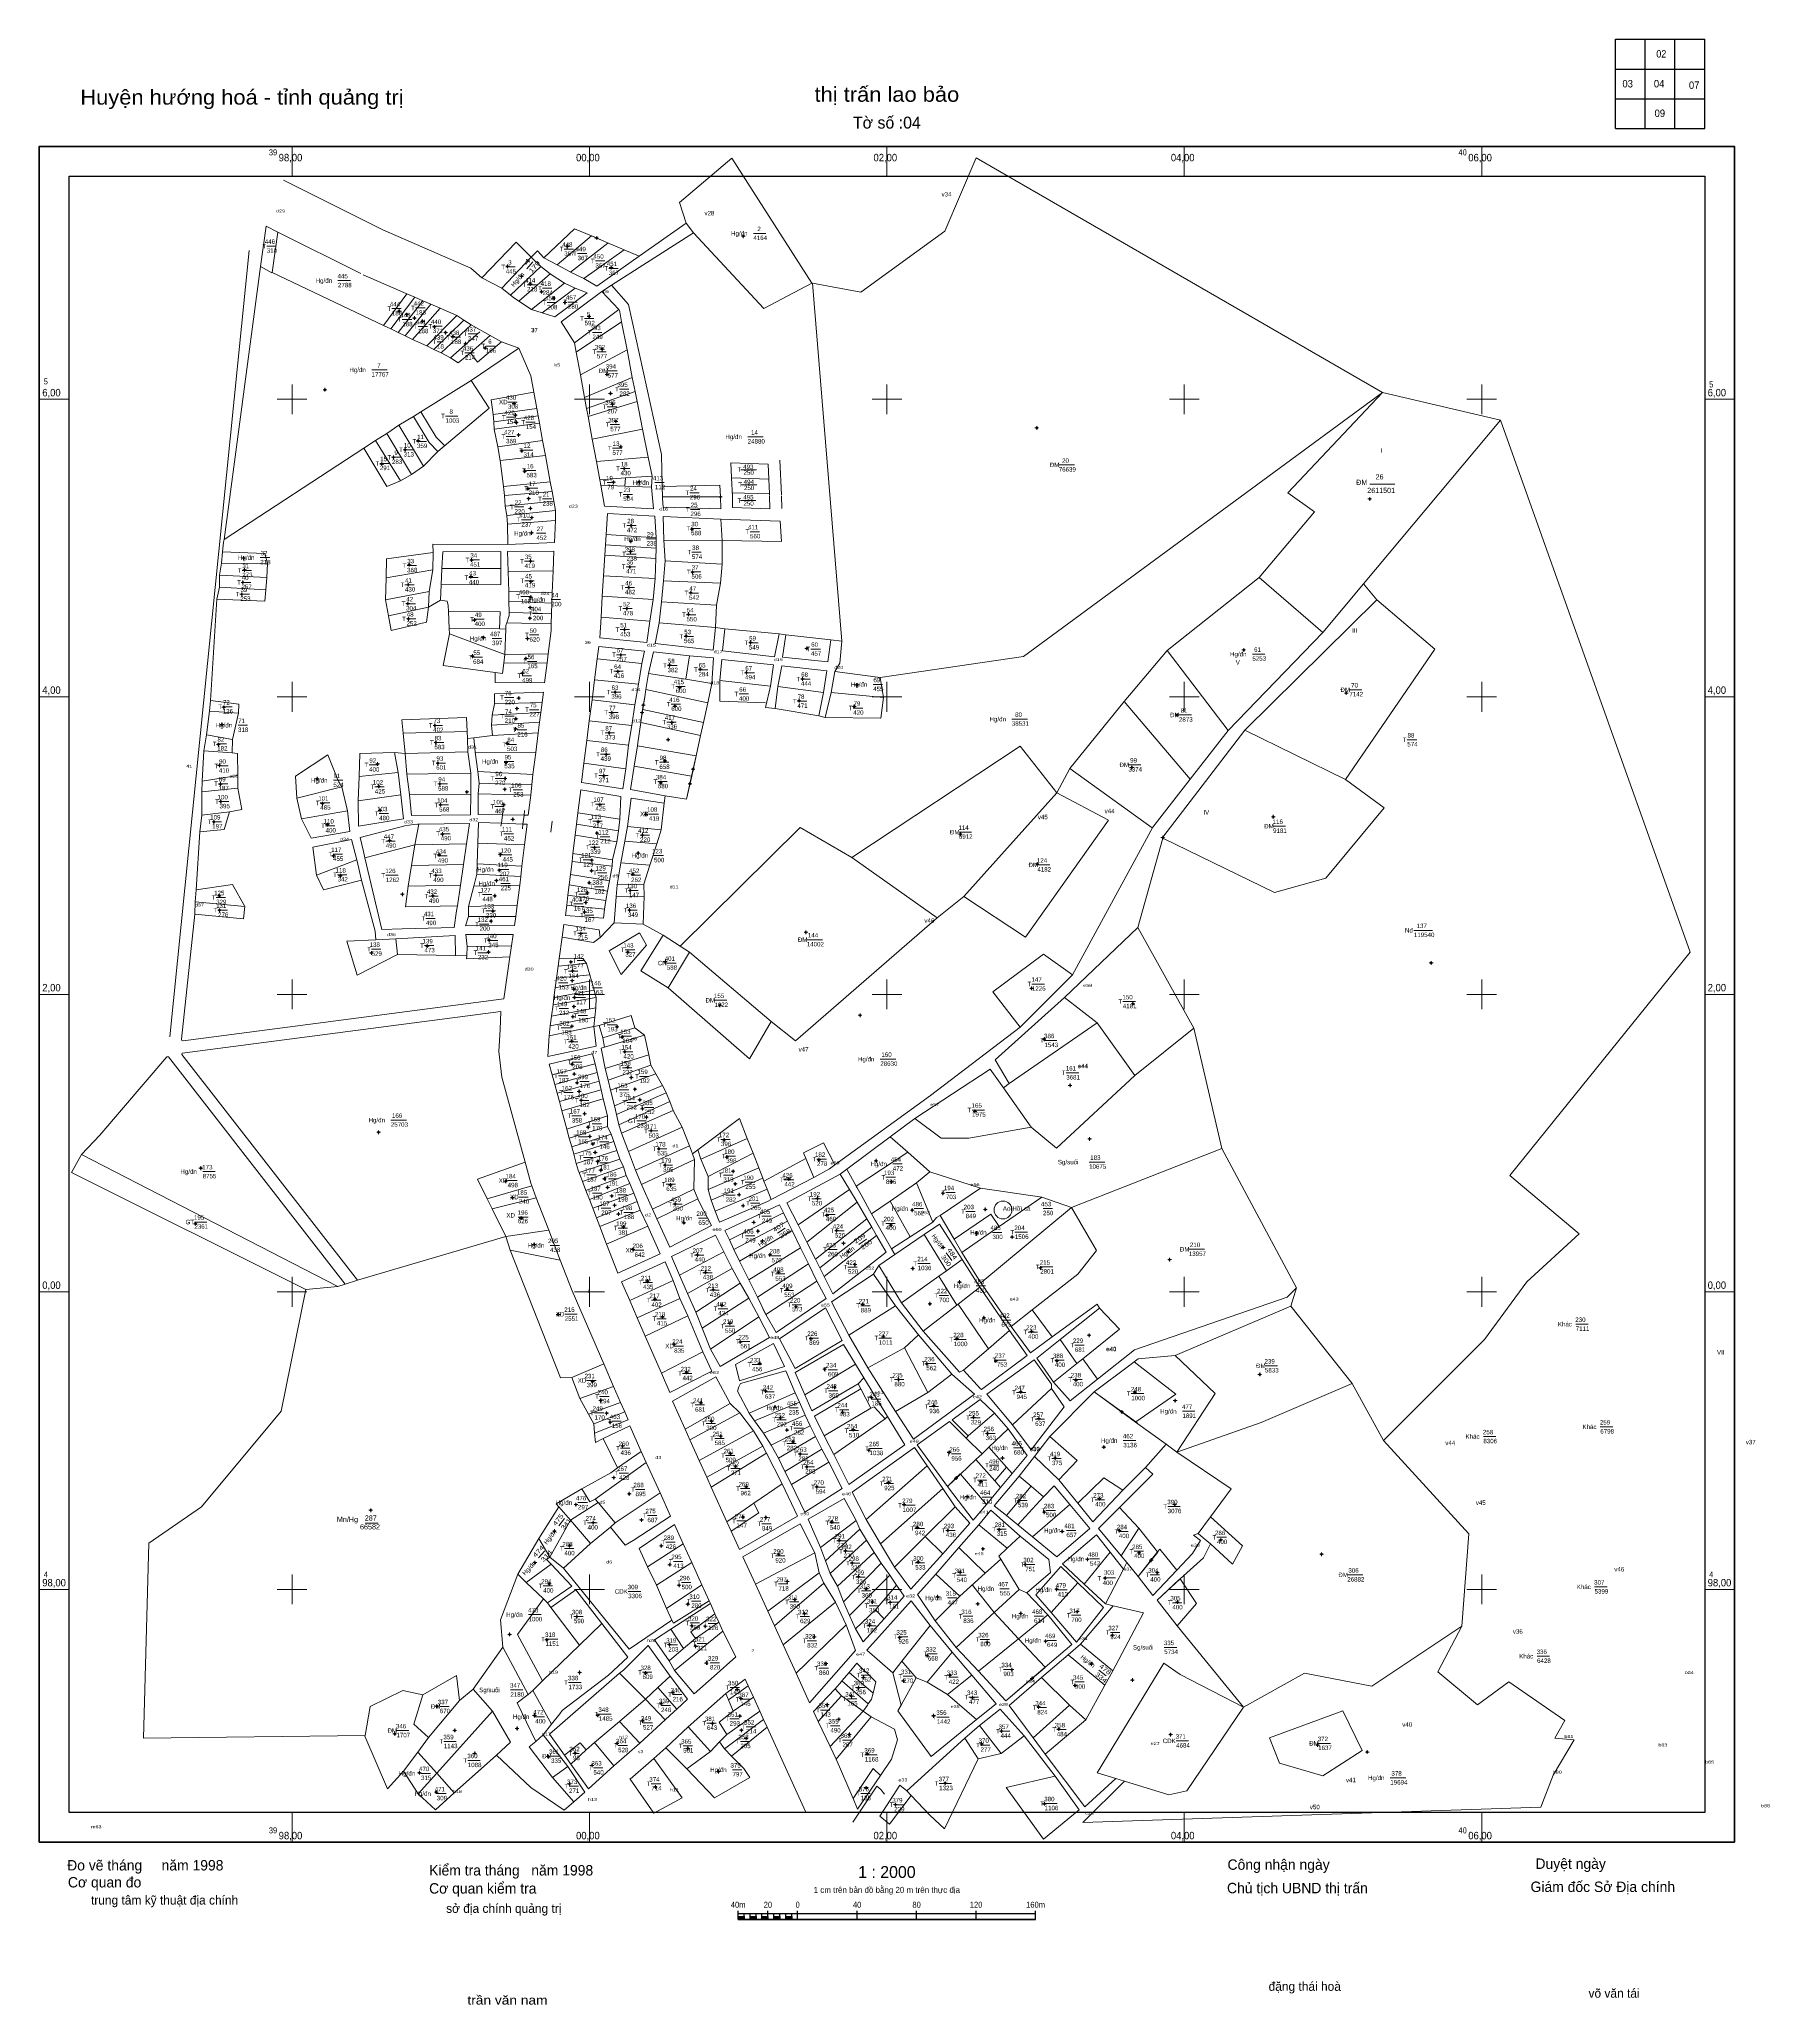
# Model space of a CAD drawing. Header units: metres. Extents: x 399630 to 400794, y 49521 to 50842.
import ezdxf
from ezdxf.enums import TextEntityAlignment as Align

# ---------------------------------------------------------------- set-up
doc = ezdxf.new("R2010")
doc.units = ezdxf.units.M
doc.header["$LTSCALE"] = 1.2
for name, color, linetype, lineweight in [('11', 7, 'Continuous', 13), ('15', 7, 'Continuous', 13), ('22', 7, 'Continuous', 13), ('62', 7, 'Continuous', 13), ('63', 7, 'Continuous', 13)]:
    doc.layers.add(name, color=color, linetype=linetype, lineweight=lineweight)
doc.layers.add('50', color=7, linetype='Continuous')

msp = doc.modelspace()

# ---------------------------------------------------------------- hatches: boundary and pattern name
at = {"layer": '11'}
for points in [[(400005.063, 50708.413, 1), (400004.763, 50708.413, 1)], [(400103.583, 50709.662, 1), (400103.283, 50709.662, 1)], [(399985.237, 50702.733, 1), (399984.937, 50702.733, 1)], [(399945.09, 50689.417, 1), (399944.79, 50689.417, 1)], [(399954.518, 50682.735, 1), (399954.218, 50682.735, 1)], [(400014.725, 50688.537, 1), (400014.425, 50688.537, 1)], [(399960.374, 50677.54, 1), (399960.074, 50677.54, 1)], [(399967.944, 50672.3, 1), (399967.644, 50672.3, 1)], [(399976.071, 50667.978, 1), (399975.771, 50667.978, 1)], [(399872.153, 50659.302, 1), (399871.853, 50659.302, 1)], [(399877.281, 50656.942, 1), (399876.981, 50656.942, 1)], [(399882.411, 50654.578, 1), (399882.111, 50654.578, 1)], [(399983.672, 50665.017, 1), (399983.372, 50665.017, 1)], [(399999.916, 50655.638, 1), (399999.616, 50655.638, 1)], [(399887.959, 50652.343, 1), (399887.659, 50652.343, 1)], [(399895.844, 50648.632, 1), (399895.544, 50648.632, 1)], [(399903.371, 50644.867, 1), (399903.071, 50644.867, 1)], [(399908.237, 50642.166, 1), (399907.937, 50642.166, 1)], [(399916.832, 50637.33, 1), (399916.532, 50637.33, 1)], [(399930.005, 50634.475, 1), (399929.705, 50634.475, 1)], [(400008.67, 50633.72, 1), (400008.37, 50633.72, 1)], [(400011.899, 50616.698, 1), (400011.599, 50616.698, 1)], [(399822.197, 50606.393, 1), (399821.897, 50606.393, 1)], [(400014.294, 50603.954, 1), (400013.994, 50603.954, 1)], [(399949.452, 50597.083, 1), (399949.152, 50597.083, 1)], [(399950.371, 50589.341, 1), (399950.071, 50589.341, 1)], [(400015.675, 50596.687, 1), (400015.375, 50596.687, 1)], [(399951.018, 50584.394, 1), (399950.718, 50584.394, 1)], [(399952.453, 50576.05, 1), (399952.153, 50576.05, 1)], [(400017.903, 50585.145, 1), (400017.603, 50585.145, 1)], [(400300.963, 50580.801, 1), (400300.663, 50580.801, 1)], [(399876.18, 50566.031, 1), (399875.88, 50566.031, 1)], [(399884.926, 50572.168, 1), (399884.626, 50572.168, 1)], [(399954.601, 50565.358, 1), (399954.301, 50565.358, 1)], [(400021.169, 50568.141, 1), (400020.869, 50568.141, 1)], [(399860.498, 50556.465, 1), (399860.198, 50556.465, 1)], [(399868.358, 50560.997, 1), (399868.058, 50560.997, 1)], [(399956.69, 50551.688, 1), (399956.39, 50551.688, 1)], [(400023.558, 50553.381, 1), (400023.258, 50553.381, 1)], [(399958.768, 50539.857, 1), (399958.468, 50539.857, 1)], [(400016.31, 50544.261, 1), (400016.01, 50544.261, 1)], [(400033.528, 50544.512, 1), (400033.228, 50544.512, 1)], [(399959.238, 50533.264, 1), (399958.938, 50533.264, 1)], [(399960.38, 50526.703, 1), (399960.08, 50526.703, 1)], [(400025.881, 50534.496, 1), (400025.581, 50534.496, 1)], [(400088.2, 50534.357, 1), (400087.9, 50534.357, 1)], [(400524.847, 50533.001, 1), (400524.547, 50533.001, 1)], [(399961.241, 50510.232, 1), (399960.941, 50510.232, 1)], [(399961.285, 50520.447, 1), (399960.985, 50520.447, 1)], [(400028.244, 50515.108, 1), (400027.944, 50515.108, 1)], [(400069.056, 50512.733, 1), (400068.756, 50512.733, 1)], [(400027.735, 50497.58, 1), (400027.435, 50497.58, 1)], [(400028.027, 50504.531, 1), (400027.727, 50504.531, 1)], [(399767.553, 50493.283, 1), (399767.253, 50493.283, 1)], [(399768.176, 50485.293, 1), (399767.876, 50485.293, 1)], [(399878.953, 50488.749, 1), (399878.653, 50488.749, 1)], [(399920.905, 50491.915, 1), (399920.605, 50491.915, 1)], [(399960.44, 50491.193, 1), (399960.14, 50491.193, 1)], [(400027.247, 50487.28, 1), (400026.947, 50487.28, 1)], [(400069.5, 50483.76, 1), (400069.2, 50483.76, 1)], [(399767.108, 50476.956, 1), (399766.808, 50476.956, 1)], [(399878.283, 50475.381, 1), (399877.983, 50475.381, 1)], [(399920.474, 50480.766, 1), (399920.174, 50480.766, 1)], [(399960.74, 50477.483, 1), (399960.44, 50477.483, 1)], [(400026.52, 50473.474, 1), (400026.22, 50473.474, 1)], [(400068.272, 50469.999, 1), (400067.972, 50469.999, 1)], [(399766.258, 50468.91, 1), (399765.958, 50468.91, 1)], [(399877.991, 50462.666, 1), (399877.691, 50462.666, 1)], [(399960.268, 50459.995, 1), (399959.968, 50459.995, 1)], [(399960.637, 50466.989, 1), (399960.337, 50466.989, 1)], [(400025.268, 50459.347, 1), (400024.968, 50459.347, 1)], [(399878.456, 50452.409, 1), (399878.156, 50452.409, 1)], [(399922.732, 50451.546, 1), (399922.432, 50451.546, 1)], [(399960.074, 50452.847, 1), (399959.774, 50452.847, 1)], [(400023.762, 50445.18, 1), (400023.462, 50445.18, 1)], [(400066.669, 50455.41, 1), (400066.369, 50455.41, 1)], [(399928.889, 50439.816, 1), (399928.589, 50439.816, 1)], [(399958.475, 50439.128, 1), (399958.175, 50439.128, 1)], [(400065.12, 50440.833, 1), (400064.82, 50440.833, 1)], [(400108.459, 50436.487, 1), (400108.159, 50436.487, 1)], [(400146.27, 50432.507, 1), (400145.97, 50432.507, 1)], [(400440.18, 50431.478, 1), (400439.88, 50431.478, 1)], [(399921.437, 50427.328, 1), (399921.137, 50427.328, 1)], [(399957.409, 50425.712, 1), (399957.109, 50425.712, 1)], [(400019.327, 50416.968, 1), (400019.027, 50416.968, 1)], [(400021.158, 50428.145, 1), (400020.858, 50428.145, 1)], [(400053.951, 50421.257, 1), (400053.651, 50421.257, 1)], [(400074.652, 50418.477, 1), (400074.352, 50418.477, 1)], [(399955.1, 50415.853, 1), (399954.8, 50415.853, 1)], [(400060.723, 50406.245, 1), (400060.423, 50406.245, 1)], [(400105.733, 50416.199, 1), (400105.433, 50416.199, 1)], [(400143.506, 50412.028, 1), (400143.206, 50412.028, 1)], [(400180.034, 50408.005, 1), (400179.734, 50408.005, 1)], [(399754.253, 50393.005, 1), (399753.953, 50393.005, 1)], [(399951.399, 50392.122, 1), (399951.099, 50392.122, 1)], [(399952.563, 50399.127, 1), (399952.263, 50399.127, 1)], [(400017.421, 50403.095, 1), (400017.121, 50403.095, 1)], [(400036.357, 50394.347, 1), (400036.057, 50394.347, 1)], [(400057.62, 50393.772, 1), (400057.32, 50393.772, 1)], [(400141.113, 50397.329, 1), (400140.813, 50397.329, 1)], [(400178.197, 50393.503, 1), (400177.897, 50393.503, 1)], [(400509.105, 50402.548, 1), (400508.805, 50402.548, 1)], [(399753.007, 50381.4, 1), (399752.707, 50381.4, 1)], [(399896.235, 50380.718, 1), (399895.935, 50380.718, 1)], [(399950.439, 50378.436, 1), (399950.139, 50378.436, 1)], [(399950.665, 50385.223, 1), (399950.365, 50385.223, 1)], [(400015.252, 50389.3, 1), (400014.952, 50389.3, 1)], [(400035.56, 50389.37, 1), (400035.26, 50389.37, 1)], [(400055.522, 50382.719, 1), (400055.222, 50382.719, 1)], [(400395.266, 50387.717, 1), (400394.966, 50387.717, 1)], [(399750.565, 50367.916, 1), (399750.265, 50367.916, 1)], [(399896.862, 50369.271, 1), (399896.562, 50369.271, 1)], [(399944.831, 50368.64, 1), (399944.531, 50368.64, 1)], [(400013.35, 50375.745, 1), (400013.05, 50375.745, 1)], [(400053.03, 50371.155, 1), (400052.73, 50371.155, 1)], [(399751.289, 50353.928, 1), (399750.989, 50353.928, 1)], [(399857.632, 50354.835, 1), (399857.332, 50354.835, 1)], [(399898.211, 50355.376, 1), (399897.911, 50355.376, 1)], [(399944.057, 50355.775, 1), (399943.757, 50355.775, 1)], [(400011.474, 50361.286, 1), (400011.174, 50361.286, 1)], [(400050.848, 50356.94, 1), (400050.548, 50356.94, 1)], [(400069.84, 50351.32, 1), (400069.54, 50351.32, 1)], [(400364.99, 50352.446, 1), (400364.69, 50352.446, 1)], [(399751.959, 50341.327, 1), (399751.659, 50341.327, 1)], [(399817.012, 50344.879, 1), (399816.712, 50344.879, 1)], [(399858.448, 50339.746, 1), (399858.148, 50339.746, 1)], [(399899.44, 50341.422, 1), (399899.14, 50341.422, 1)], [(399943.197, 50337.822, 1), (399942.897, 50337.822, 1)], [(399943.375, 50345.087, 1), (399943.075, 50345.087, 1)], [(400009.701, 50346.897, 1), (400009.401, 50346.897, 1)], [(400048.08, 50342.192, 1), (400047.78, 50342.192, 1)], [(400067.68, 50341.557, 1), (400067.38, 50341.557, 1)], [(399752.125, 50329.628, 1), (399751.825, 50329.628, 1)], [(399820.588, 50328.211, 1), (399820.288, 50328.211, 1)], [(399899.995, 50327.428, 1), (399899.695, 50327.428, 1)], [(399917.714, 50336.031, 1), (399917.414, 50336.031, 1)], [(399942.449, 50327.501, 1), (399942.149, 50327.501, 1)], [(400007.109, 50327.496, 1), (400006.809, 50327.496, 1)], [(399747.591, 50315.928, 1), (399747.291, 50315.928, 1)], [(399823.943, 50314.123, 1), (399823.643, 50314.123, 1)], [(399859.339, 50323.681, 1), (399859.039, 50323.681, 1)], [(399948.576, 50317.641, 1), (399948.276, 50317.641, 1)], [(400006.029, 50316.007, 1), (400005.729, 50316.007, 1)], [(400038.112, 50320.965, 1), (400037.812, 50320.965, 1)], [(400460.042, 50319.332, 1), (400459.742, 50319.332, 1)], [(399865.759, 50303.433, 1), (399865.459, 50303.433, 1)], [(399901.242, 50307.68, 1), (399900.942, 50307.68, 1)], [(400003.47, 50298.628, 1), (400003.17, 50298.628, 1)], [(400005.125, 50308.414, 1), (400004.825, 50308.414, 1)], [(400035.852, 50307.002, 1), (400035.552, 50307.002, 1)], [(400249.567, 50307.73, 1), (400249.267, 50307.73, 1)], [(400385.63, 50305.323, 1), (400385.33, 50305.323, 1)], [(399828.001, 50293.049, 1), (399827.701, 50293.049, 1)], [(399899.029, 50293.835, 1), (399898.729, 50293.835, 1)], [(399940.297, 50293.98, 1), (399939.997, 50293.98, 1)], [(400001.63, 50290.162, 1), (400001.33, 50290.162, 1)], [(400032.862, 50294.967, 1), (400032.562, 50294.967, 1)], [(400301.15, 50287.619, 1), (400300.85, 50287.619, 1)], [(399832.663, 50279.663, 1), (399832.363, 50279.663, 1)], [(399896.911, 50279.997, 1), (399896.611, 50279.997, 1)], [(399937.561, 50276.491, 1), (399937.261, 50276.491, 1)], [(399939.5, 50283.437, 1), (399939.2, 50283.437, 1)], [(399999.957, 50275.012, 1), (399999.657, 50275.012, 1)], [(400001.53, 50283.061, 1), (400001.23, 50283.061, 1)], [(400029.213, 50280.821, 1), (400028.913, 50280.821, 1)], [(399751.252, 50266.171, 1), (399750.952, 50266.171, 1)], [(399874.318, 50267.23, 1), (399874.018, 50267.23, 1)], [(399894.833, 50266.159, 1), (399894.533, 50266.159, 1)], [(399936.456, 50266.205, 1), (399936.156, 50266.205, 1)], [(399997.637, 50261.732, 1), (399997.337, 50261.732, 1)], [(399998.727, 50268.228, 1), (399998.427, 50268.228, 1)], [(400027.598, 50269.788, 1), (400027.298, 50269.788, 1)], [(399751.378, 50256.551, 1), (399751.078, 50256.551, 1)], [(399933.933, 50249.179, 1), (399933.633, 50249.179, 1)], [(399935.241, 50255.943, 1), (399934.941, 50255.943, 1)], [(399996.835, 50255.356, 1), (399996.535, 50255.356, 1)], [(400027.115, 50256.633, 1), (400026.815, 50256.633, 1)], [(399891.031, 50232.415, 1), (399890.731, 50232.415, 1)], [(399932.695, 50236.353, 1), (399932.395, 50236.353, 1)], [(399994.379, 50240.824, 1), (399994.079, 50240.824, 1)], [(400145.693, 50241.708, 1), (400145.393, 50241.708, 1)], [(399853.504, 50227.813, 1), (399853.204, 50227.813, 1)], [(399932.262, 50228.406, 1), (399931.962, 50228.406, 1)], [(399987.638, 50221.761, 1), (399987.338, 50221.761, 1)], [(400025.9, 50228.398, 1), (400025.6, 50228.398, 1)], [(400051.227, 50221.991, 1), (400050.927, 50221.991, 1)], [(400566.184, 50221.135, 1), (400565.884, 50221.135, 1)], [(399988.545, 50209.21, 1), (399988.245, 50209.21, 1)], [(399988.843, 50215.775, 1), (399988.543, 50215.775, 1)], [(399989.654, 50203.483, 1), (399989.354, 50203.483, 1)], [(399990.064, 50197.89, 1), (399989.764, 50197.89, 1)], [(400087.872, 50192.644, 1), (400087.572, 50192.644, 1)], [(400297.457, 50204.035, 1), (400297.157, 50204.035, 1)], [(400365.662, 50193.717, 1), (400365.362, 50193.717, 1)], [(399989.007, 50184.956, 1), (399988.707, 50184.956, 1)], [(399989.651, 50191.791, 1), (399989.351, 50191.791, 1)], [(400182.096, 50185.898, 1), (400181.796, 50185.898, 1)], [(399988.177, 50168.454, 1), (399987.877, 50168.454, 1)], [(399988.307, 50178.513, 1), (399988.007, 50178.513, 1)], [(400018.706, 50178.201, 1), (400018.406, 50178.201, 1)], [(400022.049, 50171.267, 1), (400021.749, 50171.267, 1)], [(400305.904, 50169.817, 1), (400305.604, 50169.817, 1)], [(399988.437, 50152.994, 1), (399988.137, 50152.994, 1)], [(400023.893, 50161.406, 1), (400023.593, 50161.406, 1)], [(399989.917, 50146.426, 1), (399989.617, 50146.426, 1)], [(399991.788, 50140.553, 1), (399991.488, 50140.553, 1)], [(400025.917, 50150.881, 1), (400025.617, 50150.881, 1)], [(400028.264, 50144.109, 1), (400027.964, 50144.109, 1)], [(399993.222, 50134.735, 1), (399992.922, 50134.735, 1)], [(399994.603, 50128.781, 1), (399994.303, 50128.781, 1)], [(400030.751, 50136.191, 1), (400030.451, 50136.191, 1)], [(400034.01, 50129.093, 1), (400033.71, 50129.093, 1)], [(400323.338, 50138.805, 1), (400323.038, 50138.805, 1)], [(399996.817, 50119.761, 1), (399996.517, 50119.761, 1)], [(400035.761, 50123.125, 1), (400035.461, 50123.125, 1)], [(400038.482, 50117.421, 1), (400038.182, 50117.421, 1)], [(400259.41, 50121.308, 1), (400259.11, 50121.308, 1)], [(399858.305, 50107.323, 1), (399858.005, 50107.323, 1)], [(399999.272, 50110.7, 1), (399998.972, 50110.7, 1)], [(400000.287, 50104.483, 1), (399999.987, 50104.483, 1)], [(400041.675, 50108.326, 1), (400041.375, 50108.326, 1)], [(400090.683, 50102.142, 1), (400090.383, 50102.142, 1)], [(400336.481, 50102.767, 1), (400336.181, 50102.767, 1)], [(400002.353, 50099.34, 1), (400002.053, 50099.34, 1)], [(400003.988, 50093.734, 1), (400003.688, 50093.734, 1)], [(400005.656, 50087.608, 1), (400005.356, 50087.608, 1)], [(400046.829, 50096.203, 1), (400046.529, 50096.203, 1)], [(400092.429, 50090.528, 1), (400092.129, 50090.528, 1)], [(400154.445, 50088.751, 1), (400154.145, 50088.751, 1)], [(400192.844, 50088.119, 1), (400192.544, 50088.119, 1)], [(399738.789, 50083.147, 1), (399738.489, 50083.147, 1)], [(399943.832, 50074.361, 1), (399943.532, 50074.361, 1)], [(400007.795, 50081.783, 1), (400007.495, 50081.783, 1)], [(400010.162, 50076.028, 1), (400009.862, 50076.028, 1)], [(400050.955, 50085.201, 1), (400050.655, 50085.201, 1)], [(400096.726, 50081.021, 1), (400096.426, 50081.021, 1)], [(400134.19, 50075.818, 1), (400133.89, 50075.818, 1)], [(400203.26, 50073.999, 1), (400202.96, 50073.999, 1)], [(399948.347, 50063.344, 1), (399948.047, 50063.344, 1)], [(400012.324, 50070.167, 1), (400012.024, 50070.167, 1)], [(400015.157, 50064.458, 1), (400014.857, 50064.458, 1)], [(400054.566, 50071.811, 1), (400054.266, 50071.811, 1)], [(400098.151, 50072.587, 1), (400097.851, 50072.587, 1)], [(400100.709, 50065.32, 1), (400100.409, 50065.32, 1)], [(400153.387, 50062.697, 1), (400153.087, 50062.697, 1)], [(400237.874, 50066.259, 1), (400237.574, 50066.259, 1)], [(399954.219, 50049.618, 1), (399953.919, 50049.618, 1)], [(400017.063, 50058.183, 1), (400016.763, 50058.183, 1)], [(400019.612, 50052.318, 1), (400019.312, 50052.318, 1)], [(400057.811, 50059.089, 1), (400057.511, 50059.089, 1)], [(400103.42, 50057.922, 1), (400103.12, 50057.922, 1)], [(400159.779, 50051.423, 1), (400159.479, 50051.423, 1)], [(400217.203, 50054.899, 1), (400216.903, 50054.899, 1)], [(400266.36, 50055.409, 1), (400266.06, 50055.409, 1)], [(399735.167, 50045.764, 1), (399734.867, 50045.764, 1)], [(400023.002, 50043.662, 1), (400022.702, 50043.662, 1)], [(400063.612, 50046.459, 1), (400063.312, 50046.459, 1)], [(400110.607, 50046.683, 1), (400110.307, 50046.683, 1)], [(400113.463, 50040.779, 1), (400113.163, 50040.779, 1)], [(400116.432, 50034.198, 1), (400116.132, 50034.198, 1)], [(400166.364, 50041.217, 1), (400166.064, 50041.217, 1)], [(400202.801, 50044.834, 1), (400202.501, 50044.834, 1)], [(400260.409, 50039.46, 1), (400260.109, 50039.46, 1)], [(400284.407, 50036.83, 1), (400284.107, 50036.83, 1)], [(399962.919, 50031.9, 1), (399962.619, 50031.9, 1)], [(400029.497, 50028.515, 1), (400029.197, 50028.515, 1)], [(400072.698, 50024.889, 1), (400072.398, 50024.889, 1)], [(400121.545, 50024.823, 1), (400121.245, 50024.823, 1)], [(400170.988, 50032.653, 1), (400170.688, 50032.653, 1)], [(400174.073, 50026.933, 1), (400173.773, 50026.933, 1)], [(400238.007, 50029.852, 1), (400237.707, 50029.852, 1)], [(400390.25, 50021.64, 1), (400389.95, 50021.64, 1)], [(400039.119, 50007.171, 1), (400038.819, 50007.171, 1)], [(400078.176, 50013.029, 1), (400077.876, 50013.029, 1)], [(400127.271, 50013.132, 1), (400126.971, 50013.132, 1)], [(400178.709, 50018.343, 1), (400178.409, 50018.343, 1)], [(400217.509, 50015.691, 1), (400217.209, 50015.691, 1)], [(400303.388, 50016.064, 1), (400303.088, 50016.064, 1)], [(400044.197, 49995.07, 1), (400043.897, 49995.07, 1)], [(400083.372, 50001.429, 1), (400083.072, 50001.429, 1)], [(400133.119, 50001.835, 1), (400132.819, 50001.835, 1)], [(400248.976, 50006.547, 1), (400248.676, 50006.547, 1)], [(399979.093, 49984.767, 1), (399978.793, 49984.767, 1)], [(400049.204, 49983.055, 1), (400048.904, 49983.055, 1)], [(400089.156, 49990.866, 1), (400088.856, 49990.866, 1)], [(400139.028, 49989.933, 1), (400138.728, 49989.933, 1)], [(400183.846, 49991.552, 1), (400183.546, 49991.552, 1)], [(400229.088, 49991.949, 1), (400228.788, 49991.949, 1)], [(400265.429, 49982.577, 1), (400265.129, 49982.577, 1)], [(400094.631, 49978.869, 1), (400094.331, 49978.869, 1)], [(400149.084, 49968.507, 1), (400148.784, 49968.507, 1)], [(400197.795, 49969.811, 1), (400197.495, 49969.811, 1)], [(400247.233, 49968.437, 1), (400246.933, 49968.437, 1)], [(400297.449, 49973.395, 1), (400297.149, 49973.395, 1)], [(400336.173, 49970.792, 1), (400335.873, 49970.792, 1)], [(400057.152, 49964.753, 1), (400056.852, 49964.753, 1)], [(400101.601, 49966.257, 1), (400101.301, 49966.257, 1)], [(400065.419, 49945.978, 1), (400065.119, 49945.978, 1)], [(400114.674, 49951.917, 1), (400114.374, 49951.917, 1)], [(400158.284, 49947.97, 1), (400157.984, 49947.97, 1)], [(400208.027, 49941.07, 1), (400207.727, 49941.07, 1)], [(400226.981, 49951.661, 1), (400226.681, 49951.661, 1)], [(400273.473, 49953.551, 1), (400273.173, 49953.551, 1)], [(400314.488, 49953.653, 1), (400314.188, 49953.653, 1)], [(400450.925, 49944.465, 1), (400450.625, 49944.465, 1)], [(400002.199, 49939.7, 1), (400001.899, 49939.7, 1)], [(400118.45, 49933.468, 1), (400118.15, 49933.468, 1)], [(400164.859, 49935.821, 1), (400164.559, 49935.821, 1)], [(400189.723, 49928.88, 1), (400189.423, 49928.88, 1)], [(400290.194, 49932.776, 1), (400289.894, 49932.776, 1)], [(400327.315, 49940.652, 1), (400327.015, 49940.652, 1)], [(400366.948, 49932.544, 1), (400366.648, 49932.544, 1)], [(400007.665, 49927.047, 1), (400007.365, 49927.047, 1)], [(400011.676, 49918.407, 1), (400011.376, 49918.407, 1)], [(400075.038, 49925.444, 1), (400074.738, 49925.444, 1)], [(400124.877, 49922.571, 1), (400124.577, 49922.571, 1)], [(400128.512, 49915.273, 1), (400128.212, 49915.273, 1)], [(400170.36, 49919.042, 1), (400170.06, 49919.042, 1)], [(400231.672, 49923.473, 1), (400231.372, 49923.473, 1)], [(400258.388, 49915.611, 1), (400258.088, 49915.611, 1)], [(400302.27, 49914.779, 1), (400301.97, 49914.779, 1)], [(400358.093, 49919.297, 1), (400357.793, 49919.297, 1)], [(400394.02, 49926.873, 1), (400393.72, 49926.873, 1)], [(400014.108, 49912.313, 1), (400013.808, 49912.313, 1)], [(400082.262, 49913.033, 1), (400081.962, 49913.033, 1)], [(400088.379, 49902.978, 1), (400088.079, 49902.978, 1)], [(400132.966, 49907.113, 1), (400132.666, 49907.113, 1)], [(400177.578, 49907.378, 1), (400177.278, 49907.378, 1)], [(400267.782, 49904.784, 1), (400267.482, 49904.784, 1)], [(400022.407, 49896.379, 1), (400022.107, 49896.379, 1)], [(400094.964, 49891.189, 1), (400094.664, 49891.189, 1)], [(400137.092, 49899.197, 1), (400136.792, 49899.197, 1)], [(400141.802, 49891.03, 1), (400141.502, 49891.03, 1)], [(400187.992, 49893.497, 1), (400187.692, 49893.497, 1)], [(400242.044, 49892.067, 1), (400241.744, 49892.067, 1)], [(400277.908, 49888.287, 1), (400277.608, 49888.287, 1)], [(400346.035, 49895.659, 1), (400345.735, 49895.659, 1)], [(400016.454, 49875.115, 1), (400016.154, 49875.115, 1)], [(400098.383, 49882.479, 1), (400098.083, 49882.479, 1)], [(400146.292, 49882.379, 1), (400145.992, 49882.379, 1)], [(400313.429, 49888.133, 1), (400313.129, 49888.133, 1)], [(400026.858, 49864.205, 1), (400026.558, 49864.205, 1)], [(400105.606, 49868.91, 1), (400105.306, 49868.91, 1)], [(400153.014, 49868.91, 1), (400152.714, 49868.91, 1)], [(400201.244, 49871.799, 1), (400200.944, 49871.799, 1)], [(400246.713, 49874.79, 1), (400246.413, 49874.79, 1)], [(400254.154, 49862.294, 1), (400253.854, 49862.294, 1)], [(400263.348, 49872.484, 1), (400263.048, 49872.484, 1)], [(399853.048, 49853.191, 1), (399852.748, 49853.191, 1)], [(399991.049, 49856.975, 1), (399990.749, 49856.975, 1)], [(400211.674, 49857.058, 1), (400211.374, 49857.058, 1)], [(400288.852, 49859.561, 1), (400288.552, 49859.561, 1)], [(400305.987, 49851.915, 1), (400305.687, 49851.915, 1)], [(400343.082, 49860.999, 1), (400342.782, 49860.999, 1)], [(400393.701, 49856.96, 1), (400393.401, 49856.96, 1)], [(399976.573, 49839.159, 1), (399976.273, 49839.159, 1)], [(400002.741, 49844.872, 1), (400002.441, 49844.872, 1)], [(400035.141, 49846.647, 1), (400034.841, 49846.647, 1)], [(400103.241, 49848.525, 1), (400102.941, 49848.525, 1)], [(400118.792, 49848.317, 1), (400118.492, 49848.317, 1)], [(400163.043, 49845.358, 1), (400162.743, 49845.358, 1)], [(400220.568, 49841.614, 1), (400220.268, 49841.614, 1)], [(400241.164, 49839.629, 1), (400240.864, 49839.629, 1)], [(400275.662, 49840.184, 1), (400275.362, 49840.184, 1)], [(400318.018, 49838.947, 1), (400317.718, 49838.947, 1)], [(400356.405, 49839.536, 1), (400356.105, 49839.536, 1)], [(399986.71, 49829.325, 1), (399986.41, 49829.325, 1)], [(400048.43, 49829.259, 1), (400048.13, 49829.259, 1)], [(400127.399, 49823.595, 1), (400127.099, 49823.595, 1)], [(400168.103, 49832.841, 1), (400167.803, 49832.841, 1)], [(400172.296, 49825.843, 1), (400171.996, 49825.843, 1)], [(400264.753, 49827.215, 1), (400264.453, 49827.215, 1)], [(400369.762, 49824.542, 1), (400369.462, 49824.542, 1)], [(400424.716, 49833.201, 1), (400424.416, 49833.201, 1)], [(400492.495, 49823.637, 1), (400492.195, 49823.637, 1)], [(399963.493, 49817.965, 1), (399963.193, 49817.965, 1)], [(400054.077, 49816.602, 1), (400053.777, 49816.602, 1)], [(400176.815, 49817.754, 1), (400176.515, 49817.754, 1)], [(400221.214, 49818.351, 1), (400220.914, 49818.351, 1)], [(400249.42, 49811.404, 1), (400249.12, 49811.404, 1)], [(400293.255, 49816.697, 1), (400292.955, 49816.697, 1)], [(400335.025, 49820.231, 1), (400334.725, 49820.231, 1)], [(400377.89, 49819.64, 1), (400377.59, 49819.64, 1)], [(400381.943, 49811.24, 1), (400381.643, 49811.24, 1)], [(399973.091, 49803.709, 1), (399972.791, 49803.709, 1)], [(400060.384, 49802.723, 1), (400060.084, 49802.723, 1)], [(400133.161, 49805.4, 1), (400132.861, 49805.4, 1)], [(400181.032, 49808.56, 1), (400180.732, 49808.56, 1)], [(400186.264, 49800.4, 1), (400185.964, 49800.4, 1)], [(400314.288, 49800.084, 1), (400313.988, 49800.084, 1)], [(400346.843, 49807.568, 1), (400346.543, 49807.568, 1)], [(400066.294, 49790.017, 1), (400065.994, 49790.017, 1)], [(400138.223, 49793.208, 1), (400137.923, 49793.208, 1)], [(400144.861, 49783.65, 1), (400144.561, 49783.65, 1)], [(400190.569, 49791.497, 1), (400190.269, 49791.497, 1)], [(400202.338, 49791.257, 1), (400202.038, 49791.257, 1)], [(400234.229, 49795.039, 1), (400233.929, 49795.039, 1)], [(400261.209, 49790.238, 1), (400260.909, 49790.238, 1)], [(400290.148, 49783.785, 1), (400289.848, 49783.785, 1)], [(400328.212, 49785.018, 1), (400327.912, 49785.018, 1)], [(400395.542, 49791.417, 1), (400395.242, 49791.417, 1)], [(399946.447, 49769.68, 1), (399946.147, 49769.68, 1)], [(399991.643, 49781.646, 1), (399991.343, 49781.646, 1)], [(400068.955, 49775.59, 1), (400068.655, 49775.59, 1)], [(400077.998, 49775.149, 1), (400077.698, 49775.149, 1)], [(400188.469, 49775.941, 1), (400188.169, 49775.941, 1)], [(399971.421, 49765.996, 1), (399971.121, 49765.996, 1)], [(400053.873, 49762.879, 1), (400053.573, 49762.879, 1)], [(400071.529, 49761.788, 1), (400071.229, 49761.788, 1)], [(400151.325, 49768.011, 1), (400151.025, 49768.011, 1)], [(400208.669, 49767.57, 1), (400208.369, 49767.57, 1)], [(400267.634, 49764.404, 1), (400267.334, 49764.404, 1)], [(400306.894, 49765.16, 1), (400306.594, 49765.16, 1)], [(400351.794, 49769.162, 1), (400351.494, 49769.162, 1)], [(399993.538, 49744.098, 1), (399993.238, 49744.098, 1)], [(400037.918, 49743.712, 1), (400037.618, 49743.712, 1)], [(400078.814, 49750.452, 1), (400078.514, 49750.452, 1)], [(400159.14, 49750.092, 1), (400158.84, 49750.092, 1)], [(400227.215, 49755.422, 1), (400226.915, 49755.422, 1)], [(400284.239, 49746.065, 1), (400283.939, 49746.065, 1)], [(400337.755, 49749.898, 1), (400337.455, 49749.898, 1)], [(400056.222, 49730.516, 1), (400055.922, 49730.516, 1)], [(400099.468, 49732.639, 1), (400099.168, 49732.639, 1)], [(400180.963, 49733.784, 1), (400180.663, 49733.784, 1)], [(400184.361, 49740.744, 1), (400184.061, 49740.744, 1)], [(400211.237, 49738.559, 1), (400210.937, 49738.559, 1)], [(400242.493, 49742.327, 1), (400242.193, 49742.327, 1)], [(400297.753, 49740.1, 1), (400297.453, 49740.1, 1)], [(400326.645, 49735.433, 1), (400326.345, 49735.433, 1)], [(400365.226, 49739.054, 1), (400364.926, 49739.054, 1)], [(399897.557, 49721.447, 1), (399897.257, 49721.447, 1)], [(400048.368, 49723.126, 1), (400048.068, 49723.126, 1)], [(400101.99, 49726.603, 1), (400101.69, 49726.603, 1)], [(400159.979, 49722.528, 1), (400159.679, 49722.528, 1)], [(400176.299, 49728.211, 1), (400175.999, 49728.211, 1)], [(400257.72, 49727.159, 1), (400257.42, 49727.159, 1)], [(400302.165, 49720.997, 1), (400301.865, 49720.997, 1)], [(399909.498, 49705.183, 1), (399909.198, 49705.183, 1)], [(399951.446, 49706.468, 1), (399951.146, 49706.468, 1)], [(399963.181, 49715.203, 1), (399962.881, 49715.203, 1)], [(400005.752, 49715.335, 1), (400005.452, 49715.335, 1)], [(400035.801, 49711.521, 1), (400035.501, 49711.521, 1)], [(400082.793, 49709.826, 1), (400082.493, 49709.826, 1)], [(400101.277, 49714.854, 1), (400100.977, 49714.854, 1)], [(400102.338, 49705.335, 1), (400102.038, 49705.335, 1)], [(400167.822, 49712.656, 1), (400167.522, 49712.656, 1)], [(400231.52, 49714.986, 1), (400231.22, 49714.986, 1)], [(400277.187, 49704.721, 1), (400276.887, 49704.721, 1)], [(400315.745, 49706.056, 1), (400315.445, 49706.056, 1)], [(399869.208, 49702.869, 1), (399868.908, 49702.869, 1)], [(400018.661, 49696.412, 1), (400018.361, 49696.412, 1)], [(400066.35, 49693.044, 1), (400066.05, 49693.044, 1)], [(400105.429, 49699.824, 1), (400105.129, 49699.824, 1)], [(400174.949, 49702.44, 1), (400174.649, 49702.44, 1)], [(400263.891, 49696.124, 1), (400263.591, 49696.124, 1)], [(400390.925, 49702.411, 1), (400390.625, 49702.411, 1)], [(400489.818, 49695.341, 1), (400489.518, 49695.341, 1)], [(400523.182, 49690.672, 1), (400522.882, 49690.672, 1)], [(399922.947, 49689.748, 1), (399922.647, 49689.748, 1)], [(399972.486, 49687.629, 1), (399972.186, 49687.629, 1)], [(399990.569, 49689.844, 1), (399990.269, 49689.844, 1)], [(400001.859, 49681.683, 1), (400001.559, 49681.683, 1)], [(400086.9, 49677.568, 1), (400086.6, 49677.568, 1)], [(400186.99, 49689.554, 1), (400186.69, 49689.554, 1)], [(399885.805, 49676.701, 1), (399885.505, 49676.701, 1)], [(399897.079, 49663.72, 1), (399896.779, 49663.72, 1)], [(399986.607, 49669.178, 1), (399986.307, 49669.178, 1)], [(400044.535, 49667.144, 1), (400044.235, 49667.144, 1)], [(400186.206, 49666.521, 1), (400185.906, 49666.521, 1)], [(400239.408, 49669.7, 1), (400239.108, 49669.7, 1)], [(400205.908, 49655.268, 1), (400205.608, 49655.268, 1)], [(400306.149, 49655.845, 1), (400305.849, 49655.845, 1)]]:
    msp.add_hatch(color=256, dxfattribs=at).paths.add_polyline_path(points)
at = {"layer": '63'}
for points in [[(400100, 49578), (400100, 49580), (400104, 49580), (400104, 49578)], [(400108, 49578), (400108, 49580), (400112, 49580), (400112, 49578)], [(400116, 49578), (400116, 49580), (400120, 49580), (400120, 49578)], [(400124, 49578), (400124, 49580), (400128, 49580), (400128, 49578)], [(400132, 49578), (400132, 49580), (400136, 49580), (400136, 49578)]]:
    msp.add_hatch(color=256, dxfattribs=at).paths.add_polyline_path(points)

# ---------------------------------------------------------------- linework, layer by layer
at = {"layer": '11'}
for p, q in [((400004.29, 50708.41), (400003.66, 50708.41)), ((400004.91, 50709.66), (400004.91, 50709.04)), ((400004.91, 50707.79), (400004.91, 50707.16)), ((400006.16, 50708.41), (400005.54, 50708.41)), ((400102.81, 50709.66), (400102.18, 50709.66)), ((400103.43, 50710.91), (400103.43, 50710.29)), ((400103.43, 50709.04), (400103.43, 50708.41)), ((400104.68, 50709.66), (400104.06, 50709.66)), ((399984.46, 50702.73), (399983.84, 50702.73)), ((399985.09, 50703.98), (399985.09, 50703.36)), ((399985.09, 50702.11), (399985.09, 50701.48)), ((399986.34, 50702.73), (399985.71, 50702.73)), ((399944.31, 50689.42), (399943.69, 50689.42)), ((399944.94, 50690.67), (399944.94, 50690.04)), ((399944.94, 50688.79), (399944.94, 50688.17)), ((399946.19, 50689.42), (399945.56, 50689.42)), ((399953.74, 50682.74), (399953.12, 50682.74)), ((399954.37, 50683.99), (399954.37, 50683.36)), ((399954.37, 50682.11), (399954.37, 50681.49)), ((399955.62, 50682.74), (399954.99, 50682.74)), ((400013.95, 50688.54), (400013.32, 50688.54)), ((400014.57, 50689.79), (400014.57, 50689.16)), ((400014.57, 50687.91), (400014.57, 50687.29)), ((400015.82, 50688.54), (400015.2, 50688.54)), ((399959.6, 50677.54), (399958.97, 50677.54)), ((399960.22, 50678.79), (399960.22, 50678.16)), ((399960.22, 50676.91), (399960.22, 50676.29)), ((399961.47, 50677.54), (399960.85, 50677.54)), ((399967.17, 50672.3), (399966.54, 50672.3)), ((399967.79, 50673.55), (399967.79, 50672.93)), ((399967.79, 50671.68), (399967.79, 50671.05)), ((399969.04, 50672.3), (399968.42, 50672.3)), ((399975.3, 50667.98), (399974.67, 50667.98)), ((399975.92, 50669.23), (399975.92, 50668.6)), ((399977.17, 50667.98), (399976.55, 50667.98)), ((399871.38, 50659.3), (399870.75, 50659.3)), ((399872, 50660.55), (399872, 50659.93)), ((399872, 50658.68), (399872, 50658.05)), ((399873.25, 50659.3), (399872.63, 50659.3)), ((399876.51, 50656.94), (399875.88, 50656.94)), ((399877.13, 50658.19), (399877.13, 50657.57)), ((399877.13, 50656.32), (399877.13, 50655.69)), ((399878.38, 50656.94), (399877.76, 50656.94)), ((399882.26, 50655.83), (399882.26, 50655.2)), ((399975.92, 50667.35), (399975.92, 50666.73)), ((399982.9, 50665.02), (399982.27, 50665.02)), ((399983.52, 50666.27), (399983.52, 50665.64)), ((399983.52, 50664.39), (399983.52, 50663.77)), ((399984.77, 50665.02), (399984.15, 50665.02)), ((399999.14, 50655.64), (399998.52, 50655.64)), ((399999.77, 50656.89), (399999.77, 50656.26)), ((399999.77, 50655.01), (399999.77, 50654.39)), ((400001.02, 50655.64), (400000.39, 50655.64)), ((399881.64, 50654.58), (399881.01, 50654.58)), ((399882.26, 50653.95), (399882.26, 50653.33)), ((399883.51, 50654.58), (399882.89, 50654.58)), ((399887.18, 50652.34), (399886.56, 50652.34)), ((399887.81, 50653.59), (399887.81, 50652.97)), ((399887.81, 50651.72), (399887.81, 50651.09)), ((399889.06, 50652.34), (399888.43, 50652.34)), ((399895.07, 50648.63), (399894.44, 50648.63)), ((399895.69, 50649.88), (399895.69, 50649.26)), ((399895.69, 50648.01), (399895.69, 50647.38)), ((399896.94, 50648.63), (399896.32, 50648.63)), ((399902.6, 50644.87), (399901.97, 50644.87)), ((399903.22, 50646.12), (399903.22, 50645.49)), ((399903.22, 50644.24), (399903.22, 50643.62)), ((399904.47, 50644.87), (399903.85, 50644.87)), ((399907.46, 50642.17), (399906.84, 50642.17)), ((399908.09, 50643.42), (399908.09, 50642.79)), ((399908.09, 50641.54), (399908.09, 50640.92)), ((399909.34, 50642.17), (399908.71, 50642.17)), ((399916.06, 50637.33), (399915.43, 50637.33)), ((399916.68, 50638.58), (399916.68, 50637.96)), ((399916.68, 50636.71), (399916.68, 50636.08)), ((399917.93, 50637.33), (399917.31, 50637.33)), ((399929.23, 50634.48), (399928.61, 50634.48)), ((399929.86, 50635.73), (399929.86, 50635.1)), ((399929.86, 50633.85), (399929.86, 50633.23)), ((399931.11, 50634.48), (399930.48, 50634.48)), ((400007.9, 50633.72), (400007.27, 50633.72)), ((400008.52, 50634.97), (400008.52, 50634.35)), ((400008.52, 50633.1), (400008.52, 50632.47)), ((400009.77, 50633.72), (400009.15, 50633.72)), ((400011.12, 50616.7), (400010.5, 50616.7)), ((400011.75, 50617.95), (400011.75, 50617.32)), ((400011.75, 50616.07), (400011.75, 50615.45)), ((400013, 50616.7), (400012.37, 50616.7)), ((399821.42, 50606.39), (399820.8, 50606.39)), ((399822.05, 50607.64), (399822.05, 50607.02)), ((399822.05, 50605.77), (399822.05, 50605.14)), ((399823.3, 50606.39), (399822.67, 50606.39)), ((400013.52, 50603.95), (400012.89, 50603.95)), ((400014.14, 50605.2), (400014.14, 50604.58)), ((400014.14, 50603.33), (400014.14, 50602.7)), ((400015.39, 50603.95), (400014.77, 50603.95)), ((399948.68, 50597.08), (399948.05, 50597.08)), ((399949.6, 50589.34), (399948.97, 50589.34)), ((399949.3, 50598.33), (399949.3, 50597.71)), ((399949.3, 50596.46), (399949.3, 50595.83)), ((399950.55, 50597.08), (399949.93, 50597.08)), ((399950.22, 50590.59), (399950.22, 50589.97)), ((399950.22, 50588.72), (399950.22, 50588.09)), ((399951.47, 50589.34), (399950.85, 50589.34)), ((400014.9, 50596.69), (400014.28, 50596.69)), ((400015.53, 50597.94), (400015.53, 50597.31)), ((400015.53, 50596.06), (400015.53, 50595.44)), ((400016.78, 50596.69), (400016.15, 50596.69)), ((399950.24, 50584.39), (399949.62, 50584.39)), ((399950.87, 50585.64), (399950.87, 50585.02)), ((399950.87, 50583.77), (399950.87, 50583.14)), ((399951.68, 50576.05), (399951.05, 50576.05)), ((399952.12, 50584.39), (399951.49, 50584.39)), ((399952.3, 50577.3), (399952.3, 50576.67)), ((399952.3, 50575.42), (399952.3, 50574.8)), ((399953.55, 50576.05), (399952.93, 50576.05)), ((400017.13, 50585.14), (400016.5, 50585.14)), ((400017.75, 50586.39), (400017.75, 50585.77)), ((400017.75, 50584.52), (400017.75, 50583.89)), ((400019, 50585.14), (400018.38, 50585.14)), ((400300.19, 50580.8), (400299.56, 50580.8)), ((400300.81, 50582.05), (400300.81, 50581.43)), ((400300.81, 50580.18), (400300.81, 50579.55)), ((400302.06, 50580.8), (400301.44, 50580.8)), ((399868.21, 50562.25), (399868.21, 50561.62)), ((399875.41, 50566.03), (399874.78, 50566.03)), ((399876.03, 50567.28), (399876.03, 50566.66)), ((399876.03, 50565.41), (399876.03, 50564.78)), ((399877.28, 50566.03), (399876.66, 50566.03)), ((399884.15, 50572.17), (399883.53, 50572.17)), ((399884.78, 50573.42), (399884.78, 50572.79)), ((399884.78, 50571.54), (399884.78, 50570.92)), ((399886.03, 50572.17), (399885.4, 50572.17)), ((399953.83, 50565.36), (399953.2, 50565.36)), ((399954.45, 50566.61), (399954.45, 50565.98)), ((399954.45, 50564.73), (399954.45, 50564.11)), ((399955.7, 50565.36), (399955.08, 50565.36)), ((400020.39, 50568.14), (400019.77, 50568.14)), ((400021.02, 50569.39), (400021.02, 50568.77)), ((400021.02, 50567.52), (400021.02, 50566.89)), ((400022.27, 50568.14), (400021.64, 50568.14)), ((399859.72, 50556.46), (399859.1, 50556.46)), ((399860.35, 50557.71), (399860.35, 50557.09)), ((399860.35, 50555.84), (399860.35, 50555.21)), ((399861.6, 50556.46), (399860.97, 50556.46)), ((399867.58, 50561), (399866.96, 50561)), ((399868.21, 50560.37), (399868.21, 50559.75)), ((399869.46, 50561), (399868.83, 50561)), ((399955.92, 50551.69), (399955.29, 50551.69)), ((399956.54, 50552.94), (399956.54, 50552.31)), ((399956.54, 50551.06), (399956.54, 50550.44)), ((399957.79, 50551.69), (399957.17, 50551.69)), ((400022.78, 50553.38), (400022.16, 50553.38)), ((400023.41, 50554.63), (400023.41, 50554.01)), ((400023.41, 50552.76), (400023.41, 50552.13)), ((400024.66, 50553.38), (400024.03, 50553.38)), ((399957.99, 50539.86), (399957.37, 50539.86)), ((399958.62, 50541.11), (399958.62, 50540.48)), ((399958.62, 50539.23), (399958.62, 50538.61)), ((399959.87, 50539.86), (399959.24, 50539.86)), ((400015.54, 50544.26), (400014.91, 50544.26)), ((400016.16, 50545.51), (400016.16, 50544.89)), ((400016.16, 50543.64), (400016.16, 50543.01)), ((400017.41, 50544.26), (400016.79, 50544.26)), ((400025.73, 50535.75), (400025.73, 50535.12)), ((400032.75, 50544.51), (400032.13, 50544.51)), ((400033.38, 50545.76), (400033.38, 50545.14)), ((400033.38, 50543.89), (400033.38, 50543.26)), ((400034.63, 50544.51), (400034, 50544.51)), ((399958.46, 50533.26), (399957.84, 50533.26)), ((399959.61, 50526.7), (399958.98, 50526.7)), ((399959.09, 50534.51), (399959.09, 50533.89)), ((399959.09, 50532.64), (399959.09, 50532.01)), ((399960.34, 50533.26), (399959.71, 50533.26)), ((399960.23, 50527.95), (399960.23, 50527.33)), ((399960.23, 50526.08), (399960.23, 50525.45)), ((399961.48, 50526.7), (399960.86, 50526.7)), ((400025.11, 50534.5), (400024.48, 50534.5)), ((400025.73, 50533.87), (400025.73, 50533.25)), ((400026.98, 50534.5), (400026.36, 50534.5)), ((400087.42, 50534.36), (400086.8, 50534.36)), ((400088.05, 50535.61), (400088.05, 50534.98)), ((400088.05, 50533.73), (400088.05, 50533.11)), ((400089.3, 50534.36), (400088.67, 50534.36)), ((400524.07, 50533), (400523.45, 50533)), ((400524.7, 50534.25), (400524.7, 50533.63)), ((400524.7, 50532.38), (400524.7, 50531.75)), ((400525.95, 50533), (400525.32, 50533)), ((399960.47, 50510.23), (399959.84, 50510.23)), ((399960.51, 50520.45), (399959.88, 50520.45)), ((399961.09, 50511.48), (399961.09, 50510.86)), ((399961.09, 50509.61), (399961.09, 50508.98)), ((399961.13, 50521.7), (399961.13, 50521.07)), ((399961.13, 50519.82), (399961.13, 50519.2)), ((399962.34, 50510.23), (399961.72, 50510.23)), ((399962.38, 50520.45), (399961.76, 50520.45)), ((400027.47, 50515.11), (400026.84, 50515.11)), ((400028.09, 50516.36), (400028.09, 50515.73)), ((400028.09, 50514.48), (400028.09, 50513.86)), ((400029.34, 50515.11), (400028.72, 50515.11)), ((400068.28, 50512.73), (400067.66, 50512.73)), ((400068.91, 50513.98), (400068.91, 50513.36)), ((400068.91, 50512.11), (400068.91, 50511.48)), ((400070.16, 50512.73), (400069.53, 50512.73)), ((400026.96, 50497.58), (400026.33, 50497.58)), ((400027.25, 50504.53), (400026.63, 50504.53)), ((400027.58, 50498.83), (400027.58, 50498.21)), ((400027.58, 50496.96), (400027.58, 50496.33)), ((400027.88, 50505.78), (400027.88, 50505.16)), ((400027.88, 50503.91), (400027.88, 50503.28)), ((400028.83, 50497.58), (400028.21, 50497.58)), ((400029.13, 50504.53), (400028.5, 50504.53)), ((399766.78, 50493.28), (399766.15, 50493.28)), ((399767.4, 50485.29), (399766.78, 50485.29)), ((399767.4, 50494.53), (399767.4, 50493.91)), ((399767.4, 50492.66), (399767.4, 50492.03)), ((399768.65, 50493.28), (399768.03, 50493.28)), ((399768.03, 50486.54), (399768.03, 50485.92)), ((399768.03, 50484.67), (399768.03, 50484.04)), ((399769.28, 50485.29), (399768.65, 50485.29)), ((399878.18, 50488.75), (399877.55, 50488.75)), ((399878.8, 50490), (399878.8, 50489.37)), ((399878.8, 50488.12), (399878.8, 50487.5)), ((399880.05, 50488.75), (399879.43, 50488.75)), ((399920.13, 50491.92), (399919.51, 50491.92)), ((399920.76, 50493.17), (399920.76, 50492.54)), ((399920.76, 50491.29), (399920.76, 50490.67)), ((399922.01, 50491.92), (399921.38, 50491.92)), ((399959.67, 50491.19), (399959.04, 50491.19)), ((399960.29, 50492.44), (399960.29, 50491.82)), ((399960.29, 50490.57), (399960.29, 50489.94)), ((399961.54, 50491.19), (399960.92, 50491.19)), ((400026.47, 50487.28), (400025.85, 50487.28)), ((400027.1, 50488.53), (400027.1, 50487.9)), ((400027.1, 50486.65), (400027.1, 50486.03)), ((400028.35, 50487.28), (400027.72, 50487.28)), ((400068.72, 50483.76), (400068.1, 50483.76)), ((400069.35, 50485.01), (400069.35, 50484.39)), ((400069.35, 50483.14), (400069.35, 50482.51)), ((400070.6, 50483.76), (400069.97, 50483.76)), ((399766.33, 50476.96), (399765.71, 50476.96)), ((399766.11, 50470.16), (399766.11, 50469.54)), ((399766.96, 50478.21), (399766.96, 50477.58)), ((399766.96, 50476.33), (399766.96, 50475.71)), ((399768.21, 50476.96), (399767.58, 50476.96)), ((399877.51, 50475.38), (399876.88, 50475.38)), ((399878.13, 50476.63), (399878.13, 50476.01)), ((399878.13, 50474.76), (399878.13, 50474.13)), ((399879.38, 50475.38), (399878.76, 50475.38)), ((399919.7, 50480.77), (399919.07, 50480.77)), ((399920.32, 50482.02), (399920.32, 50481.39)), ((399920.32, 50480.14), (399920.32, 50479.52)), ((399921.57, 50480.77), (399920.95, 50480.77)), ((399959.97, 50477.48), (399959.34, 50477.48)), ((399960.59, 50478.73), (399960.59, 50478.11)), ((399960.59, 50476.86), (399960.59, 50476.23)), ((399961.84, 50477.48), (399961.22, 50477.48)), ((400025.75, 50473.47), (400025.12, 50473.47)), ((400026.37, 50474.72), (400026.37, 50474.1)), ((400026.37, 50472.85), (400026.37, 50472.22)), ((400027.62, 50473.47), (400027, 50473.47)), ((400067.5, 50470), (400066.87, 50470)), ((400068.12, 50471.25), (400068.12, 50470.62)), ((400069.37, 50470), (400068.75, 50470)), ((399765.48, 50468.91), (399764.86, 50468.91)), ((399766.11, 50468.29), (399766.11, 50467.66)), ((399767.36, 50468.91), (399766.73, 50468.91)), ((399877.22, 50462.67), (399876.59, 50462.67)), ((399877.84, 50463.92), (399877.84, 50463.29)), ((399877.84, 50462.04), (399877.84, 50461.42)), ((399879.09, 50462.67), (399878.47, 50462.67)), ((399959.49, 50460), (399958.87, 50460)), ((399959.86, 50466.99), (399959.24, 50466.99)), ((399960.12, 50461.25), (399960.12, 50460.62)), ((399960.12, 50459.37), (399960.12, 50458.75)), ((399960.49, 50468.24), (399960.49, 50467.61)), ((399960.49, 50466.36), (399960.49, 50465.74)), ((399961.37, 50460), (399960.74, 50460)), ((399961.74, 50466.99), (399961.11, 50466.99)), ((400024.49, 50459.35), (400023.87, 50459.35)), ((400025.12, 50460.6), (400025.12, 50459.97)), ((400025.12, 50458.72), (400025.12, 50458.1)), ((400026.37, 50459.35), (400025.74, 50459.35)), ((400066.52, 50456.66), (400066.52, 50456.04)), ((400068.12, 50469.37), (400068.12, 50468.75)), ((399877.68, 50452.41), (399877.06, 50452.41)), ((399878.31, 50453.66), (399878.31, 50453.03)), ((399878.31, 50451.78), (399878.31, 50451.16)), ((399879.56, 50452.41), (399878.93, 50452.41)), ((399921.96, 50451.55), (399921.33, 50451.55)), ((399922.58, 50452.8), (399922.58, 50452.17)), ((399922.58, 50450.92), (399922.58, 50450.3)), ((399923.83, 50451.55), (399923.21, 50451.55)), ((399959.3, 50452.85), (399958.67, 50452.85)), ((399959.92, 50454.1), (399959.92, 50453.47)), ((399959.92, 50452.22), (399959.92, 50451.6)), ((399961.17, 50452.85), (399960.55, 50452.85)), ((400022.99, 50445.18), (400022.36, 50445.18)), ((400023.61, 50446.43), (400023.61, 50445.8)), ((400023.61, 50444.55), (400023.61, 50443.93)), ((400024.86, 50445.18), (400024.24, 50445.18)), ((400065.89, 50455.41), (400065.27, 50455.41)), ((400066.52, 50454.79), (400066.52, 50454.16)), ((400067.77, 50455.41), (400067.14, 50455.41)), ((399928.11, 50439.82), (399927.49, 50439.82)), ((399928.74, 50441.07), (399928.74, 50440.44)), ((399928.74, 50439.19), (399928.74, 50438.57)), ((399929.99, 50439.82), (399929.36, 50439.82)), ((399957.7, 50439.13), (399957.08, 50439.13)), ((399958.33, 50440.38), (399958.33, 50439.75)), ((399958.33, 50438.5), (399958.33, 50437.88)), ((399959.58, 50439.13), (399958.95, 50439.13)), ((400064.35, 50440.83), (400063.72, 50440.83)), ((400064.97, 50442.08), (400064.97, 50441.46)), ((400064.97, 50440.21), (400064.97, 50439.58)), ((400066.22, 50440.83), (400065.6, 50440.83)), ((400107.68, 50436.49), (400107.06, 50436.49)), ((400108.31, 50437.74), (400108.31, 50437.11)), ((400108.31, 50435.86), (400108.31, 50435.24)), ((400109.56, 50436.49), (400108.93, 50436.49)), ((400145.5, 50432.51), (400144.87, 50432.51)), ((400146.12, 50433.76), (400146.12, 50433.13)), ((400146.12, 50431.88), (400146.12, 50431.26)), ((400147.37, 50432.51), (400146.75, 50432.51)), ((400439.4, 50431.48), (400438.78, 50431.48)), ((400440.03, 50432.73), (400440.03, 50432.1)), ((400440.03, 50430.85), (400440.03, 50430.23)), ((400441.28, 50431.48), (400440.65, 50431.48)), ((399920.66, 50427.33), (399920.04, 50427.33)), ((399921.29, 50428.58), (399921.29, 50427.95)), ((399921.29, 50426.7), (399921.29, 50426.08)), ((399922.54, 50427.33), (399921.91, 50427.33)), ((399954.95, 50417.1), (399954.95, 50416.48)), ((399956.63, 50425.71), (399956.01, 50425.71)), ((399957.26, 50426.96), (399957.26, 50426.34)), ((399957.26, 50425.09), (399957.26, 50424.46)), ((399958.51, 50425.71), (399957.88, 50425.71)), ((400018.55, 50416.97), (400017.93, 50416.97)), ((400019.18, 50418.22), (400019.18, 50417.59)), ((400020.38, 50428.15), (400019.76, 50428.15)), ((400020.43, 50416.97), (400019.8, 50416.97)), ((400021.01, 50429.4), (400021.01, 50428.77)), ((400021.01, 50427.52), (400021.01, 50426.9)), ((400022.26, 50428.15), (400021.63, 50428.15)), ((400053.18, 50421.26), (400052.55, 50421.26)), ((400053.8, 50422.51), (400053.8, 50421.88)), ((400053.8, 50420.63), (400053.8, 50420.01)), ((400055.05, 50421.26), (400054.43, 50421.26)), ((400073.88, 50418.48), (400073.25, 50418.48)), ((400074.5, 50419.73), (400074.5, 50419.1)), ((400074.5, 50417.85), (400074.5, 50417.23)), ((400075.75, 50418.48), (400075.13, 50418.48)), ((400105.58, 50417.45), (400105.58, 50416.82)), ((399954.33, 50415.85), (399953.7, 50415.85)), ((399954.95, 50415.23), (399954.95, 50414.6)), ((399956.2, 50415.85), (399955.58, 50415.85)), ((400017.27, 50404.35), (400017.27, 50403.72)), ((400019.18, 50416.34), (400019.18, 50415.72)), ((400059.95, 50406.24), (400059.32, 50406.24)), ((400060.57, 50407.49), (400060.57, 50406.87)), ((400060.57, 50405.62), (400060.57, 50404.99)), ((400061.82, 50406.24), (400061.2, 50406.24)), ((400104.96, 50416.2), (400104.33, 50416.2)), ((400105.58, 50415.57), (400105.58, 50414.95)), ((400106.83, 50416.2), (400106.21, 50416.2)), ((400142.73, 50412.03), (400142.11, 50412.03)), ((400143.36, 50413.28), (400143.36, 50412.65)), ((400143.36, 50411.4), (400143.36, 50410.78)), ((400144.61, 50412.03), (400143.98, 50412.03)), ((400179.26, 50408), (400178.63, 50408)), ((400179.88, 50409.25), (400179.88, 50408.63)), ((400179.88, 50407.38), (400179.88, 50406.75)), ((400181.13, 50408), (400180.51, 50408)), ((400508.95, 50403.8), (400508.95, 50403.17)), ((399753.48, 50393.01), (399752.85, 50393.01)), ((399754.1, 50394.26), (399754.1, 50393.63)), ((399754.1, 50392.38), (399754.1, 50391.76)), ((399755.35, 50393.01), (399754.73, 50393.01)), ((399950.62, 50392.12), (399950, 50392.12)), ((399951.79, 50399.13), (399951.16, 50399.13)), ((399951.25, 50393.37), (399951.25, 50392.75)), ((399951.25, 50391.5), (399951.25, 50390.87)), ((399952.5, 50392.12), (399951.87, 50392.12)), ((399952.41, 50400.38), (399952.41, 50399.75)), ((399952.41, 50398.5), (399952.41, 50397.88)), ((399953.66, 50399.13), (399953.04, 50399.13)), ((400015.1, 50390.55), (400015.1, 50389.93)), ((400016.65, 50403.1), (400016.02, 50403.1)), ((400017.27, 50402.47), (400017.27, 50401.85)), ((400018.52, 50403.1), (400017.9, 50403.1)), ((400035.58, 50394.35), (400034.96, 50394.35)), ((400035.41, 50390.62), (400035.41, 50389.99)), ((400036.21, 50395.6), (400036.21, 50394.97)), ((400036.21, 50393.72), (400036.21, 50393.1)), ((400037.46, 50394.35), (400036.83, 50394.35)), ((400056.85, 50393.77), (400056.22, 50393.77)), ((400057.47, 50395.02), (400057.47, 50394.4)), ((400057.47, 50393.15), (400057.47, 50392.52)), ((400058.72, 50393.77), (400058.1, 50393.77)), ((400140.34, 50397.33), (400139.71, 50397.33)), ((400140.96, 50398.58), (400140.96, 50397.95)), ((400140.96, 50396.7), (400140.96, 50396.08)), ((400142.21, 50397.33), (400141.59, 50397.33)), ((400177.42, 50393.5), (400176.8, 50393.5)), ((400178.05, 50394.75), (400178.05, 50394.13)), ((400178.05, 50392.88), (400178.05, 50392.25)), ((400179.3, 50393.5), (400178.67, 50393.5)), ((400508.33, 50402.55), (400507.7, 50402.55)), ((400508.95, 50401.92), (400508.95, 50401.3)), ((400510.2, 50402.55), (400509.58, 50402.55)), ((399752.23, 50381.4), (399751.61, 50381.4)), ((399752.86, 50382.65), (399752.86, 50382.02)), ((399752.86, 50380.77), (399752.86, 50380.15)), ((399754.11, 50381.4), (399753.48, 50381.4)), ((399895.46, 50380.72), (399894.84, 50380.72)), ((399896.09, 50381.97), (399896.09, 50381.34)), ((399896.09, 50380.09), (399896.09, 50379.47)), ((399897.34, 50380.72), (399896.71, 50380.72)), ((399949.66, 50378.44), (399949.04, 50378.44)), ((399949.89, 50385.22), (399949.27, 50385.22)), ((399950.29, 50379.69), (399950.29, 50379.06)), ((399950.29, 50377.81), (399950.29, 50377.19)), ((399950.52, 50386.47), (399950.52, 50385.85)), ((399950.52, 50384.6), (399950.52, 50383.97)), ((399951.54, 50378.44), (399950.91, 50378.44)), ((399951.77, 50385.22), (399951.14, 50385.22)), ((400014.48, 50389.3), (400013.85, 50389.3)), ((400015.1, 50388.68), (400015.1, 50388.05)), ((400016.35, 50389.3), (400015.73, 50389.3)), ((400034.78, 50389.37), (400034.16, 50389.37)), ((400035.41, 50388.74), (400035.41, 50388.12)), ((400036.66, 50389.37), (400036.03, 50389.37)), ((400054.75, 50382.72), (400054.12, 50382.72)), ((400055.37, 50383.97), (400055.37, 50383.34)), ((400055.37, 50382.09), (400055.37, 50381.47)), ((400056.62, 50382.72), (400056, 50382.72)), ((400394.49, 50387.72), (400393.87, 50387.72)), ((400395.12, 50388.97), (400395.12, 50388.34)), ((400395.12, 50387.09), (400395.12, 50386.47)), ((400396.37, 50387.72), (400395.74, 50387.72)), ((399749.79, 50367.92), (399749.16, 50367.92)), ((399750.41, 50369.17), (399750.41, 50368.54)), ((399750.41, 50367.29), (399750.41, 50366.67)), ((399751.66, 50367.92), (399751.04, 50367.92)), ((399896.09, 50369.27), (399895.46, 50369.27)), ((399896.71, 50370.52), (399896.71, 50369.9)), ((399896.71, 50368.65), (399896.71, 50368.02)), ((399897.96, 50369.27), (399897.34, 50369.27)), ((399944.06, 50368.64), (399943.43, 50368.64)), ((399944.68, 50369.89), (399944.68, 50369.26)), ((399944.68, 50368.01), (399944.68, 50367.39)), ((399945.93, 50368.64), (399945.31, 50368.64)), ((400012.57, 50375.75), (400011.95, 50375.75)), ((400013.2, 50377), (400013.2, 50376.37)), ((400013.2, 50375.12), (400013.2, 50374.5)), ((400014.45, 50375.75), (400013.82, 50375.75)), ((400052.26, 50371.16), (400051.63, 50371.16)), ((400052.88, 50372.41), (400052.88, 50371.78)), ((400052.88, 50370.53), (400052.88, 50369.91)), ((400054.13, 50371.16), (400053.51, 50371.16)), ((399750.51, 50353.93), (399749.89, 50353.93)), ((399751.14, 50355.18), (399751.14, 50354.55)), ((399751.14, 50353.3), (399751.14, 50352.68)), ((399752.39, 50353.93), (399751.76, 50353.93)), ((399856.86, 50354.84), (399856.23, 50354.84)), ((399857.48, 50356.09), (399857.48, 50355.46)), ((399857.48, 50354.21), (399857.48, 50353.59)), ((399858.73, 50354.84), (399858.11, 50354.84)), ((399897.44, 50355.38), (399896.81, 50355.38)), ((399898.06, 50356.63), (399898.06, 50356)), ((399898.06, 50354.75), (399898.06, 50354.13)), ((399899.31, 50355.38), (399898.69, 50355.38)), ((399943.28, 50355.77), (399942.66, 50355.77)), ((399943.91, 50357.02), (399943.91, 50356.4)), ((399943.91, 50355.15), (399943.91, 50354.52)), ((399945.16, 50355.77), (399944.53, 50355.77)), ((400010.7, 50361.29), (400010.07, 50361.29)), ((400011.32, 50362.54), (400011.32, 50361.91)), ((400011.32, 50360.66), (400011.32, 50360.04)), ((400012.57, 50361.29), (400011.95, 50361.29)), ((400050.07, 50356.94), (400049.45, 50356.94)), ((400050.7, 50358.19), (400050.7, 50357.57)), ((400050.7, 50356.32), (400050.7, 50355.69)), ((400051.95, 50356.94), (400051.32, 50356.94)), ((400069.06, 50351.32), (400068.44, 50351.32)), ((400069.69, 50352.57), (400069.69, 50351.95)), ((400070.94, 50351.32), (400070.31, 50351.32)), ((400364.22, 50352.45), (400363.59, 50352.45)), ((400364.84, 50353.7), (400364.84, 50353.07)), ((400364.84, 50351.82), (400364.84, 50351.2)), ((400366.09, 50352.45), (400365.47, 50352.45)), ((399751.18, 50341.33), (399750.56, 50341.33)), ((399751.81, 50342.58), (399751.81, 50341.95)), ((399751.81, 50340.7), (399751.81, 50340.08)), ((399753.06, 50341.33), (399752.43, 50341.33)), ((399816.24, 50344.88), (399815.61, 50344.88)), ((399816.86, 50346.13), (399816.86, 50345.5)), ((399816.86, 50344.25), (399816.86, 50343.63)), ((399818.11, 50344.88), (399817.49, 50344.88)), ((399857.67, 50339.75), (399857.05, 50339.75)), ((399858.3, 50341), (399858.3, 50340.37)), ((399858.3, 50339.12), (399858.3, 50338.5)), ((399859.55, 50339.75), (399858.92, 50339.75)), ((399898.67, 50341.42), (399898.04, 50341.42)), ((399899.29, 50342.67), (399899.29, 50342.05)), ((399899.29, 50340.8), (399899.29, 50340.17)), ((399900.54, 50341.42), (399899.92, 50341.42)), ((399942.42, 50337.82), (399941.8, 50337.82)), ((399942.6, 50345.09), (399941.97, 50345.09)), ((399943.05, 50339.07), (399943.05, 50338.45)), ((399943.22, 50346.34), (399943.22, 50345.71)), ((399943.22, 50344.46), (399943.22, 50343.84)), ((399944.3, 50337.82), (399943.67, 50337.82)), ((399944.47, 50345.09), (399943.85, 50345.09)), ((400008.93, 50346.9), (400008.3, 50346.9)), ((400009.55, 50348.15), (400009.55, 50347.52)), ((400009.55, 50346.27), (400009.55, 50345.65)), ((400010.8, 50346.9), (400010.18, 50346.9)), ((400047.31, 50342.19), (400046.68, 50342.19)), ((400047.93, 50343.44), (400047.93, 50342.82)), ((400047.93, 50341.57), (400047.93, 50340.94)), ((400049.18, 50342.19), (400048.56, 50342.19)), ((400066.91, 50341.56), (400066.28, 50341.56)), ((400067.53, 50342.81), (400067.53, 50342.18)), ((400067.53, 50340.93), (400067.53, 50340.31)), ((400068.78, 50341.56), (400068.16, 50341.56)), ((400069.69, 50350.7), (400069.69, 50350.07)), ((399751.35, 50329.63), (399750.73, 50329.63)), ((399751.98, 50330.88), (399751.98, 50330.25)), ((399751.98, 50329), (399751.98, 50328.38)), ((399753.23, 50329.63), (399752.6, 50329.63)), ((399819.81, 50328.21), (399819.19, 50328.21)), ((399820.44, 50329.46), (399820.44, 50328.84)), ((399820.44, 50327.59), (399820.44, 50326.96)), ((399821.69, 50328.21), (399821.06, 50328.21)), ((399859.19, 50324.93), (399859.19, 50324.31)), ((399899.22, 50327.43), (399898.6, 50327.43)), ((399899.85, 50328.68), (399899.85, 50328.05)), ((399899.85, 50326.8), (399899.85, 50326.18)), ((399901.1, 50327.43), (399900.47, 50327.43)), ((399916.94, 50336.03), (399916.31, 50336.03)), ((399917.56, 50337.28), (399917.56, 50336.66)), ((399917.56, 50335.41), (399917.56, 50334.78)), ((399918.81, 50336.03), (399918.19, 50336.03)), ((399941.67, 50327.5), (399941.05, 50327.5)), ((399942.3, 50328.75), (399942.3, 50328.13)), ((399942.3, 50326.88), (399942.3, 50326.25)), ((399943.55, 50327.5), (399942.92, 50327.5)), ((399943.05, 50337.2), (399943.05, 50336.57)), ((400006.33, 50327.5), (400005.71, 50327.5)), ((400006.96, 50328.75), (400006.96, 50328.12)), ((400006.96, 50326.87), (400006.96, 50326.25)), ((400008.21, 50327.5), (400007.58, 50327.5)), ((399746.82, 50315.93), (399746.19, 50315.93)), ((399747.44, 50317.18), (399747.44, 50316.55)), ((399747.44, 50315.3), (399747.44, 50314.68)), ((399748.69, 50315.93), (399748.07, 50315.93)), ((399823.17, 50314.12), (399822.54, 50314.12)), ((399823.79, 50315.37), (399823.79, 50314.75)), ((399823.79, 50313.5), (399823.79, 50312.87)), ((399825.04, 50314.12), (399824.42, 50314.12)), ((399858.56, 50323.68), (399857.94, 50323.68)), ((399859.19, 50323.06), (399859.19, 50322.43)), ((399860.44, 50323.68), (399859.81, 50323.68)), ((399947.8, 50317.64), (399947.18, 50317.64)), ((399948.43, 50318.89), (399948.43, 50318.27)), ((399948.43, 50317.02), (399948.43, 50316.39)), ((399949.68, 50317.64), (399949.05, 50317.64)), ((400005.25, 50316.01), (400004.63, 50316.01)), ((400005.88, 50317.26), (400005.88, 50316.63)), ((400005.88, 50315.38), (400005.88, 50314.76)), ((400007.13, 50316.01), (400006.5, 50316.01)), ((400037.34, 50320.96), (400036.71, 50320.96)), ((400037.96, 50322.21), (400037.96, 50321.59)), ((400037.96, 50320.34), (400037.96, 50319.71)), ((400039.21, 50320.96), (400038.59, 50320.96)), ((400459.27, 50319.33), (400458.64, 50319.33)), ((400459.89, 50320.58), (400459.89, 50319.96)), ((400459.89, 50318.71), (400459.89, 50318.08)), ((400461.14, 50319.33), (400460.52, 50319.33)), ((399864.98, 50303.43), (399864.36, 50303.43)), ((399865.61, 50304.68), (399865.61, 50304.06)), ((399865.61, 50302.81), (399865.61, 50302.18)), ((399866.86, 50303.43), (399866.23, 50303.43)), ((399900.47, 50307.68), (399899.84, 50307.68)), ((399901.09, 50308.93), (399901.09, 50308.3)), ((399901.09, 50307.05), (399901.09, 50306.43)), ((399902.34, 50307.68), (399901.72, 50307.68)), ((400002.7, 50298.63), (400002.07, 50298.63)), ((400003.32, 50299.88), (400003.32, 50299.25)), ((400003.32, 50298), (400003.32, 50297.38)), ((400004.35, 50308.41), (400003.73, 50308.41)), ((400004.57, 50298.63), (400003.95, 50298.63)), ((400004.98, 50309.66), (400004.98, 50309.04)), ((400004.98, 50307.79), (400004.98, 50307.16)), ((400006.23, 50308.41), (400005.6, 50308.41)), ((400035.08, 50307), (400034.45, 50307)), ((400035.7, 50308.25), (400035.7, 50307.63)), ((400035.7, 50306.38), (400035.7, 50305.75)), ((400036.95, 50307), (400036.33, 50307)), ((400248.79, 50307.73), (400248.17, 50307.73)), ((400249.42, 50308.98), (400249.42, 50308.35)), ((400249.42, 50307.1), (400249.42, 50306.48)), ((400250.67, 50307.73), (400250.04, 50307.73)), ((400384.85, 50305.32), (400384.23, 50305.32)), ((400385.48, 50306.57), (400385.48, 50305.95)), ((400385.48, 50304.7), (400385.48, 50304.07)), ((400386.73, 50305.32), (400386.1, 50305.32)), ((399827.23, 50293.05), (399826.6, 50293.05)), ((399827.85, 50294.3), (399827.85, 50293.67)), ((399827.85, 50292.42), (399827.85, 50291.8)), ((399829.1, 50293.05), (399828.48, 50293.05)), ((399898.25, 50293.83), (399897.63, 50293.83)), ((399898.88, 50295.08), (399898.88, 50294.46)), ((399898.88, 50293.21), (399898.88, 50292.58)), ((399900.13, 50293.83), (399899.5, 50293.83)), ((399939.52, 50293.98), (399938.9, 50293.98)), ((399939.35, 50284.69), (399939.35, 50284.06)), ((399940.15, 50295.23), (399940.15, 50294.6)), ((399940.15, 50293.35), (399940.15, 50292.73)), ((399941.4, 50293.98), (399940.77, 50293.98)), ((400000.86, 50290.16), (400000.23, 50290.16)), ((400001.48, 50291.41), (400001.48, 50290.79)), ((400001.48, 50289.54), (400001.48, 50288.91)), ((400002.73, 50290.16), (400002.11, 50290.16)), ((400032.09, 50294.97), (400031.46, 50294.97)), ((400032.71, 50296.22), (400032.71, 50295.59)), ((400032.71, 50294.34), (400032.71, 50293.72)), ((400033.96, 50294.97), (400033.34, 50294.97)), ((400300.38, 50287.62), (400299.75, 50287.62)), ((400301, 50288.87), (400301, 50288.24)), ((400301, 50286.99), (400301, 50286.37)), ((400302.25, 50287.62), (400301.63, 50287.62)), ((399831.89, 50279.66), (399831.26, 50279.66)), ((399832.51, 50280.91), (399832.51, 50280.29)), ((399832.51, 50279.04), (399832.51, 50278.41)), ((399833.76, 50279.66), (399833.14, 50279.66)), ((399896.14, 50280), (399895.51, 50280)), ((399896.76, 50281.25), (399896.76, 50280.62)), ((399896.76, 50279.37), (399896.76, 50278.75)), ((399898.01, 50280), (399897.39, 50280)), ((399936.79, 50276.49), (399936.16, 50276.49)), ((399937.41, 50277.74), (399937.41, 50277.12)), ((399937.41, 50275.87), (399937.41, 50275.24)), ((399938.66, 50276.49), (399938.04, 50276.49)), ((399938.73, 50283.44), (399938.1, 50283.44)), ((399939.35, 50282.81), (399939.35, 50282.19)), ((399940.6, 50283.44), (399939.98, 50283.44)), ((399999.18, 50275.01), (399998.56, 50275.01)), ((399999.81, 50276.26), (399999.81, 50275.64)), ((399999.81, 50274.39), (399999.81, 50273.76)), ((400000.76, 50283.06), (400000.13, 50283.06)), ((400001.06, 50275.01), (400000.43, 50275.01)), ((400001.38, 50284.31), (400001.38, 50283.69)), ((400001.38, 50282.44), (400001.38, 50281.81)), ((400002.63, 50283.06), (400002.01, 50283.06)), ((400028.44, 50280.82), (400027.81, 50280.82)), ((400029.06, 50282.07), (400029.06, 50281.45)), ((400029.06, 50280.2), (400029.06, 50279.57)), ((400030.31, 50280.82), (400029.69, 50280.82)), ((399750.48, 50266.17), (399749.85, 50266.17)), ((399751.1, 50267.42), (399751.1, 50266.8)), ((399751.1, 50265.55), (399751.1, 50264.92)), ((399752.35, 50266.17), (399751.73, 50266.17)), ((399873.54, 50267.23), (399872.92, 50267.23)), ((399874.17, 50268.48), (399874.17, 50267.85)), ((399874.17, 50266.6), (399874.17, 50265.98)), ((399875.42, 50267.23), (399874.79, 50267.23)), ((399894.06, 50266.16), (399893.43, 50266.16)), ((399894.68, 50267.41), (399894.68, 50266.78)), ((399894.68, 50265.53), (399894.68, 50264.91)), ((399895.93, 50266.16), (399895.31, 50266.16)), ((399935.68, 50266.2), (399935.06, 50266.2)), ((399936.31, 50267.45), (399936.31, 50266.83)), ((399936.31, 50265.58), (399936.31, 50264.95)), ((399937.56, 50266.2), (399936.93, 50266.2)), ((399996.86, 50261.73), (399996.24, 50261.73)), ((399997.95, 50268.23), (399997.33, 50268.23)), ((399997.49, 50262.98), (399997.49, 50262.36)), ((399997.49, 50261.11), (399997.49, 50260.48)), ((399998.74, 50261.73), (399998.11, 50261.73)), ((399998.58, 50269.48), (399998.58, 50268.85)), ((399998.58, 50267.6), (399998.58, 50266.98)), ((399999.83, 50268.23), (399999.2, 50268.23)), ((400026.82, 50269.79), (400026.2, 50269.79)), ((400027.45, 50271.04), (400027.45, 50270.41)), ((400027.45, 50269.16), (400027.45, 50268.54)), ((400028.7, 50269.79), (400028.07, 50269.79)), ((399750.6, 50256.55), (399749.98, 50256.55)), ((399751.23, 50257.8), (399751.23, 50257.18)), ((399751.23, 50255.93), (399751.23, 50255.3)), ((399752.48, 50256.55), (399751.85, 50256.55)), ((399933.16, 50249.18), (399932.53, 50249.18)), ((399933.78, 50250.43), (399933.78, 50249.8)), ((399933.78, 50248.55), (399933.78, 50247.93)), ((399934.47, 50255.94), (399933.84, 50255.94)), ((399935.03, 50249.18), (399934.41, 50249.18)), ((399935.09, 50257.19), (399935.09, 50256.57)), ((399935.09, 50255.32), (399935.09, 50254.69)), ((399936.34, 50255.94), (399935.72, 50255.94)), ((399996.06, 50255.36), (399995.44, 50255.36)), ((399996.69, 50256.61), (399996.69, 50255.98)), ((399996.69, 50254.73), (399996.69, 50254.11)), ((399997.94, 50255.36), (399997.31, 50255.36)), ((400026.34, 50256.63), (400025.71, 50256.63)), ((400026.96, 50257.88), (400026.96, 50257.26)), ((400026.96, 50256.01), (400026.96, 50255.38)), ((400028.21, 50256.63), (400027.59, 50256.63)), ((399890.26, 50232.41), (399889.63, 50232.41)), ((399890.88, 50233.66), (399890.88, 50233.04)), ((399892.13, 50232.41), (399891.51, 50232.41)), ((399931.92, 50236.35), (399931.3, 50236.35)), ((399932.55, 50237.6), (399932.55, 50236.98)), ((399932.55, 50235.73), (399932.55, 50235.1)), ((399933.8, 50236.35), (399933.17, 50236.35)), ((399993.6, 50240.82), (399992.98, 50240.82)), ((399994.23, 50242.07), (399994.23, 50241.45)), ((399994.23, 50240.2), (399994.23, 50239.57)), ((399995.48, 50240.82), (399994.85, 50240.82)), ((400144.92, 50241.71), (400144.29, 50241.71)), ((400145.54, 50242.96), (400145.54, 50242.33)), ((400145.54, 50241.08), (400145.54, 50240.46)), ((400146.79, 50241.71), (400146.17, 50241.71)), ((399852.73, 50227.81), (399852.1, 50227.81)), ((399853.35, 50229.06), (399853.35, 50228.44)), ((399853.35, 50227.19), (399853.35, 50226.56)), ((399854.6, 50227.81), (399853.98, 50227.81)), ((399890.88, 50231.79), (399890.88, 50231.16)), ((399931.49, 50228.41), (399930.86, 50228.41)), ((399932.11, 50229.66), (399932.11, 50229.03)), ((399932.11, 50227.78), (399932.11, 50227.16)), ((399933.36, 50228.41), (399932.74, 50228.41)), ((399986.86, 50221.76), (399986.24, 50221.76)), ((399987.49, 50223.01), (399987.49, 50222.39)), ((399987.49, 50221.14), (399987.49, 50220.51)), ((399988.74, 50221.76), (399988.11, 50221.76)), ((400025.13, 50228.4), (400024.5, 50228.4)), ((400025.75, 50229.65), (400025.75, 50229.02)), ((400025.75, 50227.77), (400025.75, 50227.15)), ((400027, 50228.4), (400026.38, 50228.4)), ((400050.45, 50221.99), (400049.83, 50221.99)), ((400051.08, 50223.24), (400051.08, 50222.62)), ((400051.08, 50221.37), (400051.08, 50220.74)), ((400052.33, 50221.99), (400051.7, 50221.99)), ((400565.41, 50221.14), (400564.78, 50221.14)), ((400566.03, 50222.39), (400566.03, 50221.76)), ((400566.03, 50220.51), (400566.03, 50219.89)), ((400567.28, 50221.14), (400566.66, 50221.14)), ((399987.77, 50209.21), (399987.15, 50209.21)), ((399988.07, 50215.78), (399987.44, 50215.78)), ((399988.4, 50210.46), (399988.4, 50209.84)), ((399988.4, 50208.59), (399988.4, 50207.96)), ((399988.69, 50217.03), (399988.69, 50216.4)), ((399988.69, 50215.15), (399988.69, 50214.53)), ((399989.65, 50209.21), (399989.02, 50209.21)), ((399989.94, 50215.78), (399989.32, 50215.78)), ((399988.88, 50203.48), (399988.25, 50203.48)), ((399989.29, 50197.89), (399988.66, 50197.89)), ((399989.5, 50204.73), (399989.5, 50204.11)), ((399989.5, 50202.86), (399989.5, 50202.23)), ((399989.5, 50193.04), (399989.5, 50192.42)), ((399989.91, 50199.14), (399989.91, 50198.51)), ((399989.91, 50197.26), (399989.91, 50196.64)), ((399990.75, 50203.48), (399990.13, 50203.48)), ((399991.16, 50197.89), (399990.54, 50197.89)), ((400087.1, 50192.64), (400086.47, 50192.64)), ((400087.72, 50193.89), (400087.72, 50193.27)), ((400088.97, 50192.64), (400088.35, 50192.64)), ((400296.68, 50204.03), (400296.06, 50204.03)), ((400297.31, 50205.28), (400297.31, 50204.66)), ((400297.31, 50203.41), (400297.31, 50202.78)), ((400298.56, 50204.03), (400297.93, 50204.03)), ((400364.89, 50193.72), (400364.26, 50193.72)), ((400365.51, 50194.97), (400365.51, 50194.34)), ((400365.51, 50193.09), (400365.51, 50192.47)), ((400366.76, 50193.72), (400366.14, 50193.72)), ((399988.23, 50184.96), (399987.61, 50184.96)), ((399988.16, 50179.76), (399988.16, 50179.14)), ((399988.88, 50191.79), (399988.25, 50191.79)), ((399988.86, 50186.21), (399988.86, 50185.58)), ((399988.86, 50184.33), (399988.86, 50183.71)), ((399990.11, 50184.96), (399989.48, 50184.96)), ((399989.5, 50191.17), (399989.5, 50190.54)), ((399990.75, 50191.79), (399990.13, 50191.79)), ((400018.56, 50179.45), (400018.56, 50178.83)), ((400087.72, 50192.02), (400087.72, 50191.39)), ((400181.32, 50185.9), (400180.7, 50185.9)), ((400181.95, 50187.15), (400181.95, 50186.52)), ((400181.95, 50185.27), (400181.95, 50184.65)), ((400183.2, 50185.9), (400182.57, 50185.9)), ((399987.4, 50168.45), (399986.78, 50168.45)), ((399987.53, 50178.51), (399986.91, 50178.51)), ((399988.03, 50169.7), (399988.03, 50169.08)), ((399988.03, 50167.83), (399988.03, 50167.2)), ((399988.16, 50177.89), (399988.16, 50177.26)), ((399989.28, 50168.45), (399988.65, 50168.45)), ((399989.41, 50178.51), (399988.78, 50178.51)), ((400017.93, 50178.2), (400017.31, 50178.2)), ((400018.56, 50177.58), (400018.56, 50176.95)), ((400019.81, 50178.2), (400019.18, 50178.2)), ((400021.27, 50171.27), (400020.65, 50171.27)), ((400021.9, 50172.52), (400021.9, 50171.89)), ((400021.9, 50170.64), (400021.9, 50170.02)), ((400023.15, 50171.27), (400022.52, 50171.27)), ((400305.13, 50169.82), (400304.5, 50169.82)), ((400305.75, 50171.07), (400305.75, 50170.44)), ((400305.75, 50169.19), (400305.75, 50168.57)), ((400307, 50169.82), (400306.38, 50169.82)), ((399987.66, 50152.99), (399987.04, 50152.99)), ((399988.29, 50154.24), (399988.29, 50153.62)), ((399989.54, 50152.99), (399988.91, 50152.99)), ((400023.12, 50161.41), (400022.49, 50161.41)), ((400023.74, 50162.66), (400023.74, 50162.03)), ((400023.74, 50160.78), (400023.74, 50160.16)), ((400024.99, 50161.41), (400024.37, 50161.41)), ((399988.29, 50152.37), (399988.29, 50151.74)), ((399989.14, 50146.43), (399988.52, 50146.43)), ((399989.77, 50147.68), (399989.77, 50147.05)), ((399989.77, 50145.8), (399989.77, 50145.18)), ((399991.02, 50146.43), (399990.39, 50146.43)), ((399991.01, 50140.55), (399990.39, 50140.55)), ((399991.64, 50141.8), (399991.64, 50141.18)), ((399991.64, 50139.93), (399991.64, 50139.3)), ((399992.89, 50140.55), (399992.26, 50140.55)), ((400025.14, 50150.88), (400024.52, 50150.88)), ((400025.77, 50152.13), (400025.77, 50151.51)), ((400025.77, 50150.26), (400025.77, 50149.63)), ((400027.02, 50150.88), (400026.39, 50150.88)), ((400027.49, 50144.11), (400026.86, 50144.11)), ((400028.11, 50145.36), (400028.11, 50144.73)), ((400028.11, 50143.48), (400028.11, 50142.86)), ((400029.36, 50144.11), (400028.74, 50144.11)), ((400323.19, 50140.05), (400323.19, 50139.43)), ((399992.45, 50134.74), (399991.82, 50134.74)), ((399993.07, 50135.99), (399993.07, 50135.36)), ((399993.07, 50134.11), (399993.07, 50133.49)), ((399993.83, 50128.78), (399993.2, 50128.78)), ((399994.32, 50134.74), (399993.7, 50134.74)), ((399994.45, 50130.03), (399994.45, 50129.41)), ((399994.45, 50128.16), (399994.45, 50127.53)), ((399995.7, 50128.78), (399995.08, 50128.78)), ((400029.98, 50136.19), (400029.35, 50136.19)), ((400030.6, 50137.44), (400030.6, 50136.82)), ((400030.6, 50135.57), (400030.6, 50134.94)), ((400031.85, 50136.19), (400031.23, 50136.19)), ((400033.24, 50129.09), (400032.61, 50129.09)), ((400033.86, 50130.34), (400033.86, 50129.72)), ((400033.86, 50128.47), (400033.86, 50127.84)), ((400035.11, 50129.09), (400034.49, 50129.09)), ((400322.56, 50138.8), (400321.94, 50138.8)), ((400323.19, 50138.18), (400323.19, 50137.55)), ((400324.44, 50138.8), (400323.81, 50138.8)), ((399996.04, 50119.76), (399995.42, 50119.76)), ((399996.67, 50121.01), (399996.67, 50120.39)), ((399996.67, 50119.14), (399996.67, 50118.51)), ((399997.92, 50119.76), (399997.29, 50119.76)), ((400034.99, 50123.13), (400034.36, 50123.13)), ((400035.61, 50124.38), (400035.61, 50123.75)), ((400035.61, 50122.5), (400035.61, 50121.88)), ((400036.86, 50123.13), (400036.24, 50123.13)), ((400037.71, 50117.42), (400037.08, 50117.42)), ((400038.33, 50118.67), (400038.33, 50118.05)), ((400038.33, 50116.8), (400038.33, 50116.17)), ((400039.58, 50117.42), (400038.96, 50117.42)), ((400258.64, 50121.31), (400258.01, 50121.31)), ((400259.26, 50122.56), (400259.26, 50121.93)), ((400259.26, 50120.68), (400259.26, 50120.06)), ((400260.51, 50121.31), (400259.89, 50121.31)), ((399857.53, 50107.32), (399856.91, 50107.32)), ((399858.16, 50108.57), (399858.16, 50107.95)), ((399858.16, 50106.7), (399858.16, 50106.07)), ((399859.41, 50107.32), (399858.78, 50107.32)), ((399998.5, 50110.7), (399997.87, 50110.7)), ((399999.51, 50104.48), (399998.89, 50104.48)), ((399999.12, 50111.95), (399999.12, 50111.33)), ((399999.12, 50110.08), (399999.12, 50109.45)), ((400000.37, 50110.7), (399999.75, 50110.7)), ((400000.14, 50105.73), (400000.14, 50105.11)), ((400000.14, 50103.86), (400000.14, 50103.23)), ((400001.39, 50104.48), (400000.76, 50104.48)), ((400002.2, 50100.59), (400002.2, 50099.97)), ((400040.9, 50108.33), (400040.27, 50108.33)), ((400041.52, 50109.58), (400041.52, 50108.95)), ((400041.52, 50107.7), (400041.52, 50107.08)), ((400042.77, 50108.33), (400042.15, 50108.33)), ((400089.91, 50102.14), (400089.28, 50102.14)), ((400090.53, 50103.39), (400090.53, 50102.77)), ((400090.53, 50101.52), (400090.53, 50100.89)), ((400091.78, 50102.14), (400091.16, 50102.14)), ((400335.71, 50102.77), (400335.08, 50102.77)), ((400336.33, 50104.02), (400336.33, 50103.39)), ((400336.33, 50102.14), (400336.33, 50101.52)), ((400337.58, 50102.77), (400336.96, 50102.77)), ((400001.58, 50099.34), (400000.95, 50099.34)), ((400002.2, 50098.72), (400002.2, 50098.09)), ((400003.21, 50093.73), (400002.59, 50093.73)), ((400003.45, 50099.34), (400002.83, 50099.34)), ((400003.84, 50094.98), (400003.84, 50094.36)), ((400003.84, 50093.11), (400003.84, 50092.48)), ((400004.88, 50087.61), (400004.26, 50087.61)), ((400005.09, 50093.73), (400004.46, 50093.73)), ((400005.51, 50088.86), (400005.51, 50088.23)), ((400005.51, 50086.98), (400005.51, 50086.36)), ((400006.76, 50087.61), (400006.13, 50087.61)), ((400046.05, 50096.2), (400045.43, 50096.2)), ((400046.68, 50097.45), (400046.68, 50096.83)), ((400046.68, 50095.58), (400046.68, 50094.95)), ((400047.93, 50096.2), (400047.3, 50096.2)), ((400091.65, 50090.53), (400091.03, 50090.53)), ((400092.28, 50091.78), (400092.28, 50091.15)), ((400092.28, 50089.9), (400092.28, 50089.28)), ((400093.53, 50090.53), (400092.9, 50090.53)), ((400153.67, 50088.75), (400153.04, 50088.75)), ((400154.29, 50090), (400154.29, 50089.38)), ((400154.29, 50088.13), (400154.29, 50087.5)), ((400155.54, 50088.75), (400154.92, 50088.75)), ((400192.07, 50088.12), (400191.44, 50088.12)), ((400192.69, 50089.37), (400192.69, 50088.74)), ((400192.69, 50087.49), (400192.69, 50086.87)), ((400193.94, 50088.12), (400193.32, 50088.12)), ((399738.01, 50083.15), (399737.39, 50083.15)), ((399738.64, 50084.4), (399738.64, 50083.77)), ((399738.64, 50082.52), (399738.64, 50081.9)), ((399739.89, 50083.15), (399739.26, 50083.15)), ((399943.06, 50074.36), (399942.43, 50074.36)), ((399943.68, 50075.61), (399943.68, 50074.99)), ((399943.68, 50073.74), (399943.68, 50073.11)), ((399944.93, 50074.36), (399944.31, 50074.36)), ((400007.02, 50081.78), (400006.4, 50081.78)), ((400007.65, 50083.03), (400007.65, 50082.41)), ((400007.65, 50081.16), (400007.65, 50080.53)), ((400008.9, 50081.78), (400008.27, 50081.78)), ((400009.39, 50076.03), (400008.76, 50076.03)), ((400010.01, 50077.28), (400010.01, 50076.65)), ((400010.01, 50075.4), (400010.01, 50074.78)), ((400011.26, 50076.03), (400010.64, 50076.03)), ((400050.18, 50085.2), (400049.56, 50085.2)), ((400050.81, 50086.45), (400050.81, 50085.83)), ((400050.81, 50084.58), (400050.81, 50083.95)), ((400052.06, 50085.2), (400051.43, 50085.2)), ((400095.95, 50081.02), (400095.33, 50081.02)), ((400096.58, 50082.27), (400096.58, 50081.65)), ((400096.58, 50080.4), (400096.58, 50079.77)), ((400097.83, 50081.02), (400097.2, 50081.02)), ((400098, 50073.84), (400098, 50073.21)), ((400133.41, 50075.82), (400132.79, 50075.82)), ((400134.04, 50077.07), (400134.04, 50076.44)), ((400134.04, 50075.19), (400134.04, 50074.57)), ((400135.29, 50075.82), (400134.66, 50075.82)), ((400202.48, 50074), (400201.86, 50074)), ((400203.11, 50075.25), (400203.11, 50074.62)), ((400203.11, 50073.37), (400203.11, 50072.75)), ((400204.36, 50074), (400203.73, 50074)), ((399947.57, 50063.34), (399946.95, 50063.34)), ((399948.2, 50064.59), (399948.2, 50063.97)), ((399948.2, 50062.72), (399948.2, 50062.09)), ((399949.45, 50063.34), (399948.82, 50063.34)), ((400011.55, 50070.17), (400010.92, 50070.17)), ((400012.17, 50071.42), (400012.17, 50070.79)), ((400012.17, 50069.54), (400012.17, 50068.92)), ((400013.42, 50070.17), (400012.8, 50070.17)), ((400014.38, 50064.46), (400013.76, 50064.46)), ((400015.01, 50065.71), (400015.01, 50065.08)), ((400015.01, 50063.83), (400015.01, 50063.21)), ((400016.26, 50064.46), (400015.63, 50064.46)), ((400053.79, 50071.81), (400053.17, 50071.81)), ((400054.42, 50073.06), (400054.42, 50072.44)), ((400054.42, 50071.19), (400054.42, 50070.56)), ((400055.67, 50071.81), (400055.04, 50071.81)), ((400057.66, 50060.34), (400057.66, 50059.71)), ((400097.38, 50072.59), (400096.75, 50072.59)), ((400098, 50071.96), (400098, 50071.34)), ((400099.25, 50072.59), (400098.63, 50072.59)), ((400099.93, 50065.32), (400099.31, 50065.32)), ((400100.56, 50066.57), (400100.56, 50065.95)), ((400100.56, 50064.7), (400100.56, 50064.07)), ((400101.81, 50065.32), (400101.18, 50065.32)), ((400152.61, 50062.7), (400151.99, 50062.7)), ((400153.24, 50063.95), (400153.24, 50063.32)), ((400153.24, 50062.07), (400153.24, 50061.45)), ((400154.49, 50062.7), (400153.86, 50062.7)), ((400237.1, 50066.26), (400236.47, 50066.26)), ((400237.72, 50067.51), (400237.72, 50066.88)), ((400237.72, 50065.63), (400237.72, 50065.01)), ((400238.97, 50066.26), (400238.35, 50066.26)), ((399735.02, 50047.01), (399735.02, 50046.39)), ((399953.44, 50049.62), (399952.82, 50049.62)), ((399954.07, 50050.87), (399954.07, 50050.24)), ((399954.07, 50048.99), (399954.07, 50048.37)), ((399955.32, 50049.62), (399954.69, 50049.62)), ((400016.29, 50058.18), (400015.66, 50058.18)), ((400016.91, 50059.43), (400016.91, 50058.81)), ((400016.91, 50057.56), (400016.91, 50056.93)), ((400018.16, 50058.18), (400017.54, 50058.18)), ((400018.84, 50052.32), (400018.21, 50052.32)), ((400019.46, 50053.57), (400019.46, 50052.94)), ((400019.46, 50051.69), (400019.46, 50051.07)), ((400020.71, 50052.32), (400020.09, 50052.32)), ((400057.04, 50059.09), (400056.41, 50059.09)), ((400057.66, 50058.46), (400057.66, 50057.84)), ((400058.91, 50059.09), (400058.29, 50059.09)), ((400063.46, 50047.71), (400063.46, 50047.08)), ((400102.65, 50057.92), (400102.02, 50057.92)), ((400103.27, 50059.17), (400103.27, 50058.55)), ((400103.27, 50057.3), (400103.27, 50056.67)), ((400104.52, 50057.92), (400103.9, 50057.92)), ((400110.46, 50047.93), (400110.46, 50047.31)), ((400159, 50051.42), (400158.38, 50051.42)), ((400159.63, 50052.67), (400159.63, 50052.05)), ((400159.63, 50050.8), (400159.63, 50050.17)), ((400160.88, 50051.42), (400160.25, 50051.42)), ((400216.43, 50054.9), (400215.8, 50054.9)), ((400217.05, 50056.15), (400217.05, 50055.52)), ((400217.05, 50054.27), (400217.05, 50053.65)), ((400218.3, 50054.9), (400217.68, 50054.9)), ((400265.59, 50055.41), (400264.96, 50055.41)), ((400266.21, 50056.66), (400266.21, 50056.03)), ((400266.21, 50054.78), (400266.21, 50054.16)), ((400267.46, 50055.41), (400266.84, 50055.41)), ((399734.39, 50045.76), (399733.77, 50045.76)), ((399735.02, 50045.14), (399735.02, 50044.51)), ((399736.27, 50045.76), (399735.64, 50045.76)), ((400022.23, 50043.66), (400021.6, 50043.66)), ((400022.85, 50044.91), (400022.85, 50044.29)), ((400022.85, 50043.04), (400022.85, 50042.41)), ((400024.1, 50043.66), (400023.48, 50043.66)), ((400062.84, 50046.46), (400062.21, 50046.46)), ((400063.46, 50045.83), (400063.46, 50045.21)), ((400064.71, 50046.46), (400064.09, 50046.46)), ((400109.83, 50046.68), (400109.21, 50046.68)), ((400110.46, 50046.06), (400110.46, 50045.43)), ((400111.71, 50046.68), (400111.08, 50046.68)), ((400112.69, 50040.78), (400112.06, 50040.78)), ((400113.31, 50042.03), (400113.31, 50041.4)), ((400113.31, 50040.15), (400113.31, 50039.53)), ((400114.56, 50040.78), (400113.94, 50040.78)), ((400115.66, 50034.2), (400115.03, 50034.2)), ((400116.28, 50035.45), (400116.28, 50034.82)), ((400117.53, 50034.2), (400116.91, 50034.2)), ((400165.59, 50041.22), (400164.96, 50041.22)), ((400166.21, 50042.47), (400166.21, 50041.84)), ((400166.21, 50040.59), (400166.21, 50039.97)), ((400167.46, 50041.22), (400166.84, 50041.22)), ((400170.84, 50033.9), (400170.84, 50033.28)), ((400202.03, 50044.83), (400201.4, 50044.83)), ((400202.65, 50046.08), (400202.65, 50045.46)), ((400202.65, 50044.21), (400202.65, 50043.58)), ((400203.9, 50044.83), (400203.28, 50044.83)), ((400259.63, 50039.46), (400259.01, 50039.46)), ((400260.26, 50040.71), (400260.26, 50040.08)), ((400260.26, 50038.83), (400260.26, 50038.21)), ((400261.51, 50039.46), (400260.88, 50039.46)), ((400283.63, 50036.83), (400283.01, 50036.83)), ((400284.26, 50038.08), (400284.26, 50037.46)), ((400284.26, 50036.21), (400284.26, 50035.58)), ((400285.51, 50036.83), (400284.88, 50036.83)), ((399962.14, 50031.9), (399961.52, 50031.9)), ((399962.77, 50033.15), (399962.77, 50032.52)), ((399962.77, 50031.27), (399962.77, 50030.65)), ((399964.02, 50031.9), (399963.39, 50031.9)), ((400028.72, 50028.52), (400028.1, 50028.52)), ((400029.35, 50029.77), (400029.35, 50029.14)), ((400029.35, 50027.89), (400029.35, 50027.27)), ((400030.6, 50028.52), (400029.97, 50028.52)), ((400071.92, 50024.89), (400071.3, 50024.89)), ((400072.55, 50026.14), (400072.55, 50025.51)), ((400072.55, 50024.26), (400072.55, 50023.64)), ((400073.8, 50024.89), (400073.17, 50024.89)), ((400116.28, 50033.57), (400116.28, 50032.95)), ((400120.77, 50024.82), (400120.15, 50024.82)), ((400121.4, 50026.07), (400121.4, 50025.45)), ((400121.4, 50024.2), (400121.4, 50023.57)), ((400122.65, 50024.82), (400122.02, 50024.82)), ((400170.21, 50032.65), (400169.59, 50032.65)), ((400170.84, 50032.03), (400170.84, 50031.4)), ((400172.09, 50032.65), (400171.46, 50032.65)), ((400173.3, 50026.93), (400172.67, 50026.93)), ((400173.92, 50028.18), (400173.92, 50027.56)), ((400173.92, 50026.31), (400173.92, 50025.68)), ((400175.17, 50026.93), (400174.55, 50026.93)), ((400237.23, 50029.85), (400236.61, 50029.85)), ((400237.86, 50031.1), (400237.86, 50030.48)), ((400237.86, 50029.23), (400237.86, 50028.6)), ((400239.11, 50029.85), (400238.48, 50029.85)), ((400389.48, 50021.64), (400388.85, 50021.64)), ((400390.1, 50022.89), (400390.1, 50022.27)), ((400390.1, 50021.02), (400390.1, 50020.39)), ((400391.35, 50021.64), (400390.73, 50021.64)), ((400038.97, 50008.42), (400038.97, 50007.8)), ((400077.4, 50013.03), (400076.78, 50013.03)), ((400078.03, 50014.28), (400078.03, 50013.65)), ((400078.03, 50012.4), (400078.03, 50011.78)), ((400079.28, 50013.03), (400078.65, 50013.03)), ((400126.5, 50013.13), (400125.87, 50013.13)), ((400127.12, 50014.38), (400127.12, 50013.76)), ((400127.12, 50012.51), (400127.12, 50011.88)), ((400128.37, 50013.13), (400127.75, 50013.13)), ((400177.93, 50018.34), (400177.31, 50018.34)), ((400178.56, 50019.59), (400178.56, 50018.97)), ((400178.56, 50017.72), (400178.56, 50017.09)), ((400179.81, 50018.34), (400179.18, 50018.34)), ((400216.73, 50015.69), (400216.11, 50015.69)), ((400217.36, 50016.94), (400217.36, 50016.32)), ((400217.36, 50015.07), (400217.36, 50014.44)), ((400218.61, 50015.69), (400217.98, 50015.69)), ((400248.83, 50007.8), (400248.83, 50007.17)), ((400302.61, 50016.06), (400301.99, 50016.06)), ((400303.24, 50017.31), (400303.24, 50016.69)), ((400303.24, 50015.44), (400303.24, 50014.81)), ((400304.49, 50016.06), (400303.86, 50016.06)), ((400038.34, 50007.17), (400037.72, 50007.17)), ((400038.97, 50006.55), (400038.97, 50005.92)), ((400040.22, 50007.17), (400039.59, 50007.17)), ((400043.42, 49995.07), (400042.8, 49995.07)), ((400044.05, 49996.32), (400044.05, 49995.7)), ((400044.05, 49994.45), (400044.05, 49993.82)), ((400045.3, 49995.07), (400044.67, 49995.07)), ((400082.6, 50001.43), (400081.97, 50001.43)), ((400083.22, 50002.68), (400083.22, 50002.05)), ((400083.22, 50000.8), (400083.22, 50000.18)), ((400084.47, 50001.43), (400083.85, 50001.43)), ((400132.34, 50001.83), (400131.72, 50001.83)), ((400132.97, 50003.08), (400132.97, 50002.46)), ((400132.97, 50001.21), (400132.97, 50000.58)), ((400134.22, 50001.83), (400133.59, 50001.83)), ((400248.2, 50006.55), (400247.58, 50006.55)), ((400248.83, 50005.92), (400248.83, 50005.3)), ((400250.08, 50006.55), (400249.45, 50006.55)), ((399978.32, 49984.77), (399977.69, 49984.77)), ((399978.94, 49986.02), (399978.94, 49985.39)), ((399978.94, 49984.14), (399978.94, 49983.52)), ((399980.19, 49984.77), (399979.57, 49984.77)), ((400048.43, 49983.05), (400047.8, 49983.05)), ((400049.05, 49984.3), (400049.05, 49983.68)), ((400049.05, 49982.43), (400049.05, 49981.8)), ((400050.3, 49983.05), (400049.68, 49983.05)), ((400088.38, 49990.87), (400087.76, 49990.87)), ((400089.01, 49992.12), (400089.01, 49991.49)), ((400089.01, 49990.24), (400089.01, 49989.62)), ((400090.26, 49990.87), (400089.63, 49990.87)), ((400138.25, 49989.93), (400137.63, 49989.93)), ((400138.88, 49991.18), (400138.88, 49990.56)), ((400138.88, 49989.31), (400138.88, 49988.68)), ((400140.13, 49989.93), (400139.5, 49989.93)), ((400183.07, 49991.55), (400182.45, 49991.55)), ((400183.7, 49992.8), (400183.7, 49992.18)), ((400183.7, 49990.93), (400183.7, 49990.3)), ((400184.95, 49991.55), (400184.32, 49991.55)), ((400228.31, 49991.95), (400227.69, 49991.95)), ((400228.94, 49993.2), (400228.94, 49992.57)), ((400228.94, 49991.32), (400228.94, 49990.7)), ((400230.19, 49991.95), (400229.56, 49991.95)), ((400264.65, 49982.58), (400264.03, 49982.58)), ((400265.28, 49983.83), (400265.28, 49983.2)), ((400265.28, 49981.95), (400265.28, 49981.33)), ((400266.53, 49982.58), (400265.9, 49982.58)), ((400093.86, 49978.87), (400093.23, 49978.87)), ((400094.48, 49980.12), (400094.48, 49979.49)), ((400094.48, 49978.24), (400094.48, 49977.62)), ((400095.73, 49978.87), (400095.11, 49978.87)), ((400148.31, 49968.51), (400147.68, 49968.51)), ((400148.93, 49969.76), (400148.93, 49969.13)), ((400148.93, 49967.88), (400148.93, 49967.26)), ((400150.18, 49968.51), (400149.56, 49968.51)), ((400197.02, 49969.81), (400196.4, 49969.81)), ((400197.65, 49971.06), (400197.65, 49970.44)), ((400197.65, 49969.19), (400197.65, 49968.56)), ((400198.9, 49969.81), (400198.27, 49969.81)), ((400246.46, 49968.44), (400245.83, 49968.44)), ((400247.08, 49969.69), (400247.08, 49969.06)), ((400247.08, 49967.81), (400247.08, 49967.19)), ((400248.33, 49968.44), (400247.71, 49968.44)), ((400296.67, 49973.39), (400296.05, 49973.39)), ((400297.3, 49974.64), (400297.3, 49974.02)), ((400297.3, 49972.77), (400297.3, 49972.14)), ((400298.55, 49973.39), (400297.92, 49973.39)), ((400335.4, 49970.79), (400334.77, 49970.79)), ((400336.02, 49972.04), (400336.02, 49971.42)), ((400336.02, 49970.17), (400336.02, 49969.54)), ((400337.27, 49970.79), (400336.65, 49970.79)), ((400056.38, 49964.75), (400055.75, 49964.75)), ((400057, 49966), (400057, 49965.38)), ((400057, 49964.13), (400057, 49963.5)), ((400058.25, 49964.75), (400057.63, 49964.75)), ((400100.83, 49966.26), (400100.2, 49966.26)), ((400101.45, 49967.51), (400101.45, 49966.88)), ((400101.45, 49965.63), (400101.45, 49965.01)), ((400102.7, 49966.26), (400102.08, 49966.26)), ((400273.32, 49954.8), (400273.32, 49954.18)), ((400314.34, 49954.9), (400314.34, 49954.28)), ((400064.64, 49945.98), (400064.02, 49945.98)), ((400065.27, 49947.23), (400065.27, 49946.6)), ((400065.27, 49945.35), (400065.27, 49944.73)), ((400066.52, 49945.98), (400065.89, 49945.98)), ((400113.9, 49951.92), (400113.27, 49951.92)), ((400114.52, 49953.17), (400114.52, 49952.54)), ((400114.52, 49951.29), (400114.52, 49950.67)), ((400115.77, 49951.92), (400115.15, 49951.92)), ((400157.51, 49947.97), (400156.88, 49947.97)), ((400158.13, 49949.22), (400158.13, 49948.6)), ((400158.13, 49947.35), (400158.13, 49946.72)), ((400159.38, 49947.97), (400158.76, 49947.97)), ((400207.88, 49942.32), (400207.88, 49941.69)), ((400226.21, 49951.66), (400225.58, 49951.66)), ((400226.83, 49952.91), (400226.83, 49952.29)), ((400226.83, 49951.04), (400226.83, 49950.41)), ((400228.08, 49951.66), (400227.46, 49951.66)), ((400272.7, 49953.55), (400272.07, 49953.55)), ((400273.32, 49952.93), (400273.32, 49952.3)), ((400274.57, 49953.55), (400273.95, 49953.55)), ((400313.71, 49953.65), (400313.09, 49953.65)), ((400314.34, 49953.03), (400314.34, 49952.4)), ((400315.59, 49953.65), (400314.96, 49953.65)), ((400327.17, 49941.9), (400327.17, 49941.28)), ((400450.15, 49944.47), (400449.53, 49944.47)), ((400450.78, 49945.72), (400450.78, 49945.09)), ((400450.78, 49943.84), (400450.78, 49943.22)), ((400452.03, 49944.47), (400451.4, 49944.47)), ((400001.42, 49939.7), (400000.8, 49939.7)), ((400002.05, 49940.95), (400002.05, 49940.33)), ((400002.05, 49939.08), (400002.05, 49938.45)), ((400003.3, 49939.7), (400002.67, 49939.7)), ((400007.52, 49928.3), (400007.52, 49927.67)), ((400117.68, 49933.47), (400117.05, 49933.47)), ((400118.3, 49934.72), (400118.3, 49934.09)), ((400118.3, 49932.84), (400118.3, 49932.22)), ((400119.55, 49933.47), (400118.93, 49933.47)), ((400164.08, 49935.82), (400163.46, 49935.82)), ((400164.71, 49937.07), (400164.71, 49936.45)), ((400164.71, 49935.2), (400164.71, 49934.57)), ((400165.96, 49935.82), (400165.33, 49935.82)), ((400188.95, 49928.88), (400188.32, 49928.88)), ((400189.57, 49930.13), (400189.57, 49929.51)), ((400189.57, 49928.26), (400189.57, 49927.63)), ((400190.82, 49928.88), (400190.2, 49928.88)), ((400207.25, 49941.07), (400206.63, 49941.07)), ((400207.88, 49940.44), (400207.88, 49939.82)), ((400209.13, 49941.07), (400208.5, 49941.07)), ((400289.42, 49932.78), (400288.79, 49932.78)), ((400290.04, 49934.03), (400290.04, 49933.4)), ((400290.04, 49932.15), (400290.04, 49931.53)), ((400291.29, 49932.78), (400290.67, 49932.78)), ((400326.54, 49940.65), (400325.92, 49940.65)), ((400327.17, 49940.03), (400327.17, 49939.4)), ((400328.42, 49940.65), (400327.79, 49940.65)), ((400366.17, 49932.54), (400365.55, 49932.54)), ((400366.8, 49933.79), (400366.8, 49933.17)), ((400366.8, 49931.92), (400366.8, 49931.29)), ((400368.05, 49932.54), (400367.42, 49932.54)), ((400393.87, 49928.12), (400393.87, 49927.5)), ((400006.89, 49927.05), (400006.27, 49927.05)), ((400007.52, 49926.42), (400007.52, 49925.8)), ((400008.77, 49927.05), (400008.14, 49927.05)), ((400010.9, 49918.41), (400010.28, 49918.41)), ((400011.53, 49919.66), (400011.53, 49919.03)), ((400011.53, 49917.78), (400011.53, 49917.16)), ((400012.78, 49918.41), (400012.15, 49918.41)), ((400074.26, 49925.44), (400073.64, 49925.44)), ((400074.89, 49926.69), (400074.89, 49926.07)), ((400074.89, 49924.82), (400074.89, 49924.19)), ((400076.14, 49925.44), (400075.51, 49925.44)), ((400124.1, 49922.57), (400123.48, 49922.57)), ((400124.73, 49923.82), (400124.73, 49923.2)), ((400124.73, 49921.95), (400124.73, 49921.32)), ((400125.98, 49922.57), (400125.35, 49922.57)), ((400127.74, 49915.27), (400127.11, 49915.27)), ((400128.36, 49916.52), (400128.36, 49915.9)), ((400129.61, 49915.27), (400128.99, 49915.27)), ((400169.59, 49919.04), (400168.96, 49919.04)), ((400170.21, 49920.29), (400170.21, 49919.67)), ((400170.21, 49918.42), (400170.21, 49917.79)), ((400171.46, 49919.04), (400170.84, 49919.04)), ((400230.9, 49923.47), (400230.27, 49923.47)), ((400231.52, 49924.72), (400231.52, 49924.1)), ((400231.52, 49922.85), (400231.52, 49922.22)), ((400232.77, 49923.47), (400232.15, 49923.47)), ((400257.61, 49915.61), (400256.99, 49915.61)), ((400258.24, 49916.86), (400258.24, 49916.24)), ((400258.24, 49914.99), (400258.24, 49914.36)), ((400259.49, 49915.61), (400258.86, 49915.61)), ((400301.5, 49914.78), (400300.87, 49914.78)), ((400302.12, 49916.03), (400302.12, 49915.4)), ((400303.37, 49914.78), (400302.75, 49914.78)), ((400357.32, 49919.3), (400356.69, 49919.3)), ((400357.94, 49920.55), (400357.94, 49919.92)), ((400357.94, 49918.67), (400357.94, 49918.05)), ((400359.19, 49919.3), (400358.57, 49919.3)), ((400393.25, 49926.87), (400392.62, 49926.87)), ((400393.87, 49926.25), (400393.87, 49925.62)), ((400395.12, 49926.87), (400394.5, 49926.87)), ((400013.33, 49912.31), (400012.71, 49912.31)), ((400013.96, 49913.56), (400013.96, 49912.94)), ((400013.96, 49911.69), (400013.96, 49911.06)), ((400015.21, 49912.31), (400014.58, 49912.31)), ((400081.49, 49913.03), (400080.86, 49913.03)), ((400082.11, 49914.28), (400082.11, 49913.66)), ((400082.11, 49912.41), (400082.11, 49911.78)), ((400083.36, 49913.03), (400082.74, 49913.03)), ((400087.6, 49902.98), (400086.98, 49902.98)), ((400088.23, 49904.23), (400088.23, 49903.6)), ((400088.23, 49902.35), (400088.23, 49901.73)), ((400089.48, 49902.98), (400088.85, 49902.98)), ((400128.36, 49914.65), (400128.36, 49914.02)), ((400132.19, 49907.11), (400131.57, 49907.11)), ((400132.82, 49908.36), (400132.82, 49907.74)), ((400132.82, 49906.49), (400132.82, 49905.86)), ((400134.07, 49907.11), (400133.44, 49907.11)), ((400176.8, 49907.38), (400176.18, 49907.38)), ((400177.43, 49908.63), (400177.43, 49908)), ((400177.43, 49906.75), (400177.43, 49906.13)), ((400178.68, 49907.38), (400178.05, 49907.38)), ((400267.01, 49904.78), (400266.38, 49904.78)), ((400267.63, 49906.03), (400267.63, 49905.41)), ((400267.63, 49904.16), (400267.63, 49903.53)), ((400268.88, 49904.78), (400268.26, 49904.78)), ((400302.12, 49914.15), (400302.12, 49913.53)), ((400021.63, 49896.38), (400021.01, 49896.38)), ((400022.26, 49897.63), (400022.26, 49897)), ((400022.26, 49895.75), (400022.26, 49895.13)), ((400023.51, 49896.38), (400022.88, 49896.38)), ((400094.19, 49891.19), (400093.56, 49891.19)), ((400094.81, 49892.44), (400094.81, 49891.81)), ((400094.81, 49890.56), (400094.81, 49889.94)), ((400096.06, 49891.19), (400095.44, 49891.19)), ((400136.32, 49899.2), (400135.69, 49899.2)), ((400136.94, 49900.45), (400136.94, 49899.82)), ((400136.94, 49898.57), (400136.94, 49897.95)), ((400138.19, 49899.2), (400137.57, 49899.2)), ((400141.03, 49891.03), (400140.4, 49891.03)), ((400141.65, 49892.28), (400141.65, 49891.65)), ((400141.65, 49890.4), (400141.65, 49889.78)), ((400142.9, 49891.03), (400142.28, 49891.03)), ((400187.22, 49893.5), (400186.59, 49893.5)), ((400187.84, 49894.75), (400187.84, 49894.12)), ((400187.84, 49892.87), (400187.84, 49892.25)), ((400189.09, 49893.5), (400188.47, 49893.5)), ((400241.27, 49892.07), (400240.64, 49892.07)), ((400241.89, 49893.32), (400241.89, 49892.69)), ((400241.89, 49891.44), (400241.89, 49890.82)), ((400243.14, 49892.07), (400242.52, 49892.07)), ((400277.76, 49889.54), (400277.76, 49888.91)), ((400313.28, 49889.38), (400313.28, 49888.76)), ((400345.26, 49895.66), (400344.64, 49895.66)), ((400345.89, 49896.91), (400345.89, 49896.28)), ((400345.89, 49895.03), (400345.89, 49894.41)), ((400347.14, 49895.66), (400346.51, 49895.66)), ((400016.3, 49876.36), (400016.3, 49875.74)), ((400097.61, 49882.48), (400096.98, 49882.48)), ((400098.23, 49883.73), (400098.23, 49883.1)), ((400098.23, 49881.85), (400098.23, 49881.23)), ((400099.48, 49882.48), (400098.86, 49882.48)), ((400145.52, 49882.38), (400144.89, 49882.38)), ((400146.14, 49883.63), (400146.14, 49883)), ((400146.14, 49881.75), (400146.14, 49881.13)), ((400147.39, 49882.38), (400146.77, 49882.38)), ((400246.56, 49876.04), (400246.56, 49875.41)), ((400277.13, 49888.29), (400276.51, 49888.29)), ((400277.76, 49887.66), (400277.76, 49887.04)), ((400279.01, 49888.29), (400278.38, 49888.29)), ((400312.65, 49888.13), (400312.03, 49888.13)), ((400313.28, 49887.51), (400313.28, 49886.88)), ((400314.53, 49888.13), (400313.9, 49888.13)), ((400015.68, 49875.11), (400015.05, 49875.11)), ((400016.3, 49874.49), (400016.3, 49873.86)), ((400017.55, 49875.11), (400016.93, 49875.11)), ((400026.08, 49864.21), (400025.46, 49864.21)), ((400026.71, 49865.46), (400026.71, 49864.83)), ((400026.71, 49863.58), (400026.71, 49862.96)), ((400027.96, 49864.21), (400027.33, 49864.21)), ((400104.83, 49868.91), (400104.21, 49868.91)), ((400105.46, 49870.16), (400105.46, 49869.53)), ((400105.46, 49868.28), (400105.46, 49867.66)), ((400106.71, 49868.91), (400106.08, 49868.91)), ((400152.24, 49868.91), (400151.61, 49868.91)), ((400152.86, 49870.16), (400152.86, 49869.54)), ((400152.86, 49868.29), (400152.86, 49867.66)), ((400154.11, 49868.91), (400153.49, 49868.91)), ((400200.47, 49871.8), (400199.84, 49871.8)), ((400201.09, 49873.05), (400201.09, 49872.42)), ((400201.09, 49871.17), (400201.09, 49870.55)), ((400202.34, 49871.8), (400201.72, 49871.8)), ((400245.94, 49874.79), (400245.31, 49874.79)), ((400246.56, 49874.16), (400246.56, 49873.54)), ((400247.81, 49874.79), (400247.19, 49874.79)), ((400253.38, 49862.29), (400252.75, 49862.29)), ((400254, 49863.54), (400254, 49862.92)), ((400255.25, 49862.29), (400254.63, 49862.29)), ((400262.57, 49872.48), (400261.95, 49872.48)), ((400263.2, 49873.73), (400263.2, 49873.11)), ((400263.2, 49871.86), (400263.2, 49871.23)), ((400264.45, 49872.48), (400263.82, 49872.48)), ((400342.93, 49862.25), (400342.93, 49861.62)), ((399852.27, 49853.19), (399851.65, 49853.19)), ((399852.9, 49854.44), (399852.9, 49853.82)), ((399852.9, 49852.57), (399852.9, 49851.94)), ((399854.15, 49853.19), (399853.52, 49853.19)), ((399990.27, 49856.98), (399989.65, 49856.98)), ((399990.9, 49858.23), (399990.9, 49857.6)), ((399990.9, 49856.35), (399990.9, 49855.73)), ((399992.15, 49856.98), (399991.52, 49856.98)), ((400103.09, 49849.77), (400103.09, 49849.15)), ((400118.64, 49849.57), (400118.64, 49848.94)), ((400210.9, 49857.06), (400210.27, 49857.06)), ((400211.52, 49858.31), (400211.52, 49857.68)), ((400211.52, 49856.43), (400211.52, 49855.81)), ((400212.77, 49857.06), (400212.15, 49857.06)), ((400254, 49861.67), (400254, 49861.04)), ((400288.08, 49859.56), (400287.45, 49859.56)), ((400288.7, 49860.81), (400288.7, 49860.19)), ((400288.7, 49858.94), (400288.7, 49858.31)), ((400289.95, 49859.56), (400289.33, 49859.56)), ((400305.21, 49851.91), (400304.59, 49851.91)), ((400305.84, 49853.16), (400305.84, 49852.54)), ((400305.84, 49851.29), (400305.84, 49850.66)), ((400307.09, 49851.91), (400306.46, 49851.91)), ((400342.31, 49861), (400341.68, 49861)), ((400342.93, 49860.37), (400342.93, 49859.75)), ((400344.18, 49861), (400343.56, 49861)), ((400392.93, 49856.96), (400392.3, 49856.96)), ((400393.55, 49858.21), (400393.55, 49857.59)), ((400393.55, 49856.34), (400393.55, 49855.71)), ((400394.8, 49856.96), (400394.18, 49856.96)), ((399975.8, 49839.16), (399975.17, 49839.16)), ((399976.42, 49840.41), (399976.42, 49839.78)), ((399976.42, 49838.53), (399976.42, 49837.91)), ((399977.67, 49839.16), (399977.05, 49839.16)), ((400001.97, 49844.87), (400001.34, 49844.87)), ((400002.59, 49846.12), (400002.59, 49845.5)), ((400002.59, 49844.25), (400002.59, 49843.62)), ((400003.84, 49844.87), (400003.22, 49844.87)), ((400034.37, 49846.65), (400033.74, 49846.65)), ((400034.99, 49847.9), (400034.99, 49847.27)), ((400034.99, 49846.02), (400034.99, 49845.4)), ((400036.24, 49846.65), (400035.62, 49846.65)), ((400102.47, 49848.52), (400101.84, 49848.52)), ((400103.09, 49847.9), (400103.09, 49847.27)), ((400104.34, 49848.52), (400103.72, 49848.52)), ((400118.02, 49848.32), (400117.39, 49848.32)), ((400118.64, 49847.69), (400118.64, 49847.07)), ((400119.89, 49848.32), (400119.27, 49848.32)), ((400162.27, 49845.36), (400161.64, 49845.36)), ((400162.89, 49846.61), (400162.89, 49845.98)), ((400162.89, 49844.73), (400162.89, 49844.11)), ((400164.14, 49845.36), (400163.52, 49845.36)), ((400219.79, 49841.61), (400219.17, 49841.61)), ((400220.42, 49842.86), (400220.42, 49842.24)), ((400220.42, 49840.99), (400220.42, 49840.36)), ((400221.67, 49841.61), (400221.04, 49841.61)), ((400240.39, 49839.63), (400239.76, 49839.63)), ((400241.01, 49840.88), (400241.01, 49840.25)), ((400241.01, 49839), (400241.01, 49838.38)), ((400242.26, 49839.63), (400241.64, 49839.63)), ((400274.89, 49840.18), (400274.26, 49840.18)), ((400275.51, 49841.43), (400275.51, 49840.81)), ((400275.51, 49839.56), (400275.51, 49838.93)), ((400276.76, 49840.18), (400276.14, 49840.18)), ((400317.24, 49838.95), (400316.62, 49838.95)), ((400317.87, 49840.2), (400317.87, 49839.57)), ((400317.87, 49838.32), (400317.87, 49837.7)), ((400319.12, 49838.95), (400318.49, 49838.95)), ((400355.63, 49839.54), (400355.01, 49839.54)), ((400356.26, 49840.79), (400356.26, 49840.16)), ((400356.26, 49838.91), (400356.26, 49838.29)), ((400357.51, 49839.54), (400356.88, 49839.54)), ((399985.94, 49829.32), (399985.31, 49829.32)), ((399986.56, 49830.57), (399986.56, 49829.95)), ((399986.56, 49828.7), (399986.56, 49828.07)), ((399987.81, 49829.32), (399987.19, 49829.32)), ((400047.66, 49829.26), (400047.03, 49829.26)), ((400048.28, 49830.51), (400048.28, 49829.88)), ((400048.28, 49828.63), (400048.28, 49828.01)), ((400049.53, 49829.26), (400048.91, 49829.26)), ((400126.62, 49823.6), (400126, 49823.6)), ((400127.25, 49824.85), (400127.25, 49824.22)), ((400127.25, 49822.97), (400127.25, 49822.35)), ((400128.5, 49823.6), (400127.87, 49823.6)), ((400167.33, 49832.84), (400166.7, 49832.84)), ((400167.95, 49834.09), (400167.95, 49833.47)), ((400167.95, 49832.22), (400167.95, 49831.59)), ((400169.2, 49832.84), (400168.58, 49832.84)), ((400171.52, 49825.84), (400170.9, 49825.84)), ((400172.15, 49827.09), (400172.15, 49826.47)), ((400172.15, 49825.22), (400172.15, 49824.59)), ((400173.4, 49825.84), (400172.77, 49825.84)), ((400263.98, 49827.21), (400263.35, 49827.21)), ((400264.6, 49828.46), (400264.6, 49827.84)), ((400264.6, 49826.59), (400264.6, 49825.96)), ((400265.85, 49827.21), (400265.23, 49827.21)), ((400368.99, 49824.54), (400368.36, 49824.54)), ((400369.61, 49825.79), (400369.61, 49825.17)), ((400369.61, 49823.92), (400369.61, 49823.29)), ((400370.86, 49824.54), (400370.24, 49824.54)), ((400423.94, 49833.2), (400423.32, 49833.2)), ((400424.57, 49834.45), (400424.57, 49833.83)), ((400424.57, 49832.58), (400424.57, 49831.95)), ((400425.82, 49833.2), (400425.19, 49833.2)), ((400491.72, 49823.64), (400491.1, 49823.64)), ((400492.35, 49824.89), (400492.35, 49824.26)), ((400492.35, 49823.01), (400492.35, 49822.39)), ((400493.6, 49823.64), (400492.97, 49823.64)), ((399962.72, 49817.97), (399962.09, 49817.97)), ((399963.34, 49819.22), (399963.34, 49818.59)), ((399963.34, 49817.34), (399963.34, 49816.72)), ((399964.59, 49817.97), (399963.97, 49817.97)), ((400053.3, 49816.6), (400052.68, 49816.6)), ((400053.93, 49817.85), (400053.93, 49817.23)), ((400053.93, 49815.98), (400053.93, 49815.35)), ((400055.18, 49816.6), (400054.55, 49816.6)), ((400176.04, 49817.75), (400175.42, 49817.75)), ((400176.67, 49819), (400176.67, 49818.38)), ((400176.67, 49817.13), (400176.67, 49816.5)), ((400177.92, 49817.75), (400177.29, 49817.75)), ((400180.88, 49809.81), (400180.88, 49809.18)), ((400220.44, 49818.35), (400219.81, 49818.35)), ((400221.06, 49819.6), (400221.06, 49818.98)), ((400221.06, 49817.73), (400221.06, 49817.1)), ((400222.31, 49818.35), (400221.69, 49818.35)), ((400248.65, 49811.4), (400248.02, 49811.4)), ((400249.27, 49812.65), (400249.27, 49812.03)), ((400249.27, 49810.78), (400249.27, 49810.15)), ((400250.52, 49811.4), (400249.9, 49811.4)), ((400292.48, 49816.7), (400291.86, 49816.7)), ((400293.11, 49817.95), (400293.11, 49817.32)), ((400293.11, 49816.07), (400293.11, 49815.45)), ((400294.36, 49816.7), (400293.73, 49816.7)), ((400334.25, 49820.23), (400333.63, 49820.23)), ((400334.88, 49821.48), (400334.88, 49820.86)), ((400334.88, 49819.61), (400334.88, 49818.98)), ((400336.13, 49820.23), (400335.5, 49820.23)), ((400377.11, 49819.64), (400376.49, 49819.64)), ((400377.74, 49820.89), (400377.74, 49820.26)), ((400377.74, 49819.01), (400377.74, 49818.39)), ((400378.99, 49819.64), (400378.36, 49819.64)), ((400381.17, 49811.24), (400380.54, 49811.24)), ((400381.79, 49812.49), (400381.79, 49811.86)), ((400381.79, 49810.61), (400381.79, 49809.99)), ((400383.04, 49811.24), (400382.42, 49811.24)), ((399972.32, 49803.71), (399971.69, 49803.71)), ((399972.94, 49804.96), (399972.94, 49804.33)), ((399972.94, 49803.08), (399972.94, 49802.46)), ((399974.19, 49803.71), (399973.57, 49803.71)), ((400059.61, 49802.72), (400058.98, 49802.72)), ((400060.23, 49803.97), (400060.23, 49803.35)), ((400060.23, 49802.1), (400060.23, 49801.47)), ((400061.48, 49802.72), (400060.86, 49802.72)), ((400132.39, 49805.4), (400131.76, 49805.4)), ((400133.01, 49806.65), (400133.01, 49806.02)), ((400133.01, 49804.77), (400133.01, 49804.15)), ((400134.26, 49805.4), (400133.64, 49805.4)), ((400180.26, 49808.56), (400179.63, 49808.56)), ((400180.88, 49807.93), (400180.88, 49807.31)), ((400182.13, 49808.56), (400181.51, 49808.56)), ((400185.49, 49800.4), (400184.86, 49800.4)), ((400186.11, 49801.65), (400186.11, 49801.03)), ((400186.11, 49799.78), (400186.11, 49799.15)), ((400187.36, 49800.4), (400186.74, 49800.4)), ((400234.08, 49796.29), (400234.08, 49795.66)), ((400313.51, 49800.08), (400312.89, 49800.08)), ((400314.14, 49801.33), (400314.14, 49800.71)), ((400314.14, 49799.46), (400314.14, 49798.83)), ((400315.39, 49800.08), (400314.76, 49800.08)), ((400346.07, 49807.57), (400345.44, 49807.57)), ((400346.69, 49808.82), (400346.69, 49808.19)), ((400346.69, 49806.94), (400346.69, 49806.32)), ((400347.94, 49807.57), (400347.32, 49807.57)), ((399991.49, 49782.9), (399991.49, 49782.27)), ((400065.52, 49790.02), (400064.89, 49790.02)), ((400066.14, 49791.27), (400066.14, 49790.64)), ((400066.14, 49789.39), (400066.14, 49788.77)), ((400067.39, 49790.02), (400066.77, 49790.02)), ((400137.45, 49793.21), (400136.82, 49793.21)), ((400138.07, 49794.46), (400138.07, 49793.83)), ((400138.07, 49792.58), (400138.07, 49791.96)), ((400139.32, 49793.21), (400138.7, 49793.21)), ((400144.09, 49783.65), (400143.46, 49783.65)), ((400144.71, 49784.9), (400144.71, 49784.27)), ((400144.71, 49783.02), (400144.71, 49782.4)), ((400145.96, 49783.65), (400145.34, 49783.65)), ((400189.79, 49791.5), (400189.17, 49791.5)), ((400190.42, 49792.75), (400190.42, 49792.12)), ((400190.42, 49790.87), (400190.42, 49790.25)), ((400191.67, 49791.5), (400191.04, 49791.5)), ((400201.56, 49791.26), (400200.94, 49791.26)), ((400202.19, 49792.51), (400202.19, 49791.88)), ((400202.19, 49790.63), (400202.19, 49790.01)), ((400203.44, 49791.26), (400202.81, 49791.26)), ((400233.45, 49795.04), (400232.83, 49795.04)), ((400234.08, 49794.41), (400234.08, 49793.79)), ((400235.33, 49795.04), (400234.7, 49795.04)), ((400260.43, 49790.24), (400259.81, 49790.24)), ((400261.06, 49791.49), (400261.06, 49790.86)), ((400261.06, 49789.61), (400261.06, 49788.99)), ((400262.31, 49790.24), (400261.68, 49790.24)), ((400289.37, 49783.79), (400288.75, 49783.79)), ((400290, 49785.04), (400290, 49784.41)), ((400290, 49783.16), (400290, 49782.54)), ((400291.25, 49783.79), (400290.62, 49783.79)), ((400327.44, 49785.02), (400326.81, 49785.02)), ((400328.06, 49786.27), (400328.06, 49785.64)), ((400328.06, 49784.39), (400328.06, 49783.77)), ((400329.31, 49785.02), (400328.69, 49785.02)), ((400394.77, 49791.42), (400394.14, 49791.42)), ((400395.39, 49792.67), (400395.39, 49792.04)), ((400395.39, 49790.79), (400395.39, 49790.17)), ((400396.64, 49791.42), (400396.02, 49791.42)), ((399945.67, 49769.68), (399945.05, 49769.68)), ((399946.3, 49770.93), (399946.3, 49770.31)), ((399947.55, 49769.68), (399946.92, 49769.68)), ((399990.87, 49781.65), (399990.24, 49781.65)), ((399991.49, 49781.02), (399991.49, 49780.4)), ((399992.74, 49781.65), (399992.12, 49781.65)), ((400068.18, 49775.59), (400067.55, 49775.59)), ((400068.8, 49776.84), (400068.8, 49776.21)), ((400068.8, 49774.96), (400068.8, 49774.34)), ((400070.05, 49775.59), (400069.43, 49775.59)), ((400077.22, 49775.15), (400076.6, 49775.15)), ((400077.85, 49776.4), (400077.85, 49775.77)), ((400077.85, 49774.52), (400077.85, 49773.9)), ((400079.1, 49775.15), (400078.47, 49775.15)), ((400187.69, 49775.94), (400187.07, 49775.94)), ((400188.32, 49777.19), (400188.32, 49776.57)), ((400188.32, 49775.32), (400188.32, 49774.69)), ((400189.57, 49775.94), (400188.94, 49775.94)), ((400351.64, 49770.41), (400351.64, 49769.79)), ((399946.3, 49769.06), (399946.3, 49768.43)), ((399970.65, 49766), (399970.02, 49766)), ((399971.27, 49767.25), (399971.27, 49766.62)), ((399971.27, 49765.37), (399971.27, 49764.75)), ((399972.52, 49766), (399971.9, 49766)), ((400053.1, 49762.88), (400052.47, 49762.88)), ((400053.72, 49764.13), (400053.72, 49763.5)), ((400053.72, 49762.25), (400053.72, 49761.63)), ((400054.97, 49762.88), (400054.35, 49762.88)), ((400070.75, 49761.79), (400070.13, 49761.79)), ((400071.38, 49763.04), (400071.38, 49762.41)), ((400071.38, 49761.16), (400071.38, 49760.54)), ((400072.63, 49761.79), (400072, 49761.79)), ((400150.55, 49768.01), (400149.93, 49768.01)), ((400151.18, 49769.26), (400151.18, 49768.64)), ((400151.18, 49767.39), (400151.18, 49766.76)), ((400152.43, 49768.01), (400151.8, 49768.01)), ((400207.89, 49767.57), (400207.27, 49767.57)), ((400208.52, 49768.82), (400208.52, 49768.19)), ((400208.52, 49766.94), (400208.52, 49766.32)), ((400209.77, 49767.57), (400209.14, 49767.57)), ((400227.07, 49756.67), (400227.07, 49756.05)), ((400266.86, 49764.4), (400266.23, 49764.4)), ((400267.48, 49765.65), (400267.48, 49765.03)), ((400267.48, 49763.78), (400267.48, 49763.15)), ((400268.73, 49764.4), (400268.11, 49764.4)), ((400306.12, 49765.16), (400305.49, 49765.16)), ((400306.74, 49766.41), (400306.74, 49765.79)), ((400306.74, 49764.54), (400306.74, 49763.91)), ((400307.99, 49765.16), (400307.37, 49765.16)), ((400351.02, 49769.16), (400350.39, 49769.16)), ((400351.64, 49768.54), (400351.64, 49767.91)), ((400352.89, 49769.16), (400352.27, 49769.16)), ((399992.76, 49744.1), (399992.14, 49744.1)), ((399993.39, 49745.35), (399993.39, 49744.72)), ((399993.39, 49743.47), (399993.39, 49742.85)), ((399994.64, 49744.1), (399994.01, 49744.1)), ((400037.14, 49743.71), (400036.52, 49743.71)), ((400037.77, 49744.96), (400037.77, 49744.34)), ((400037.77, 49743.09), (400037.77, 49742.46)), ((400039.02, 49743.71), (400038.39, 49743.71)), ((400078.04, 49750.45), (400077.41, 49750.45)), ((400078.66, 49751.7), (400078.66, 49751.08)), ((400078.66, 49749.83), (400078.66, 49749.2)), ((400079.91, 49750.45), (400079.29, 49750.45)), ((400158.36, 49750.09), (400157.74, 49750.09)), ((400158.99, 49751.34), (400158.99, 49750.72)), ((400158.99, 49749.47), (400158.99, 49748.84)), ((400160.24, 49750.09), (400159.61, 49750.09)), ((400226.44, 49755.42), (400225.82, 49755.42)), ((400227.07, 49754.8), (400227.07, 49754.17)), ((400228.32, 49755.42), (400227.69, 49755.42)), ((400242.34, 49743.58), (400242.34, 49742.95)), ((400283.46, 49746.06), (400282.84, 49746.06)), ((400284.09, 49747.31), (400284.09, 49746.69)), ((400284.09, 49745.44), (400284.09, 49744.81)), ((400285.34, 49746.06), (400284.71, 49746.06)), ((400336.98, 49749.9), (400336.35, 49749.9)), ((400337.6, 49751.15), (400337.6, 49750.52)), ((400337.6, 49749.27), (400337.6, 49748.65)), ((400338.85, 49749.9), (400338.23, 49749.9)), ((400055.45, 49730.52), (400054.82, 49730.52)), ((400056.07, 49731.77), (400056.07, 49731.14)), ((400056.07, 49729.89), (400056.07, 49729.27)), ((400057.32, 49730.52), (400056.7, 49730.52)), ((400098.69, 49732.64), (400098.07, 49732.64)), ((400099.32, 49733.89), (400099.32, 49733.26)), ((400099.32, 49732.01), (400099.32, 49731.39)), ((400100.57, 49732.64), (400099.94, 49732.64)), ((400180.19, 49733.78), (400179.56, 49733.78)), ((400180.81, 49735.03), (400180.81, 49734.41)), ((400180.81, 49733.16), (400180.81, 49732.53)), ((400182.06, 49733.78), (400181.44, 49733.78)), ((400183.59, 49740.74), (400182.96, 49740.74)), ((400184.21, 49741.99), (400184.21, 49741.37)), ((400184.21, 49740.12), (400184.21, 49739.49)), ((400185.46, 49740.74), (400184.84, 49740.74)), ((400210.46, 49738.56), (400209.84, 49738.56)), ((400211.09, 49739.81), (400211.09, 49739.18)), ((400211.09, 49737.93), (400211.09, 49737.31)), ((400212.34, 49738.56), (400211.71, 49738.56)), ((400241.72, 49742.33), (400241.09, 49742.33)), ((400242.34, 49741.7), (400242.34, 49741.08)), ((400243.59, 49742.33), (400242.97, 49742.33)), ((400296.98, 49740.1), (400296.35, 49740.1)), ((400297.6, 49741.35), (400297.6, 49740.72)), ((400297.6, 49739.47), (400297.6, 49738.85)), ((400298.85, 49740.1), (400298.23, 49740.1)), ((400325.87, 49735.43), (400325.25, 49735.43)), ((400326.5, 49736.68), (400326.5, 49736.06)), ((400326.5, 49734.81), (400326.5, 49734.18)), ((400327.75, 49735.43), (400327.12, 49735.43)), ((400364.45, 49739.05), (400363.83, 49739.05)), ((400365.08, 49740.3), (400365.08, 49739.68)), ((400365.08, 49738.43), (400365.08, 49737.8)), ((400366.33, 49739.05), (400365.7, 49739.05)), ((399896.78, 49721.45), (399896.16, 49721.45)), ((399897.41, 49722.7), (399897.41, 49722.07)), ((399897.41, 49720.82), (399897.41, 49720.2)), ((399898.66, 49721.45), (399898.03, 49721.45)), ((400005.6, 49716.59), (400005.6, 49715.96)), ((400047.59, 49723.13), (400046.97, 49723.13)), ((400048.22, 49724.38), (400048.22, 49723.75)), ((400048.22, 49722.5), (400048.22, 49721.88)), ((400049.47, 49723.13), (400048.84, 49723.13)), ((400101.22, 49726.6), (400100.59, 49726.6)), ((400101.84, 49727.85), (400101.84, 49727.23)), ((400101.84, 49725.98), (400101.84, 49725.35)), ((400103.09, 49726.6), (400102.47, 49726.6)), ((400159.2, 49722.53), (400158.58, 49722.53)), ((400159.83, 49723.78), (400159.83, 49723.15)), ((400159.83, 49721.9), (400159.83, 49721.28)), ((400161.08, 49722.53), (400160.45, 49722.53)), ((400175.52, 49728.21), (400174.9, 49728.21)), ((400176.15, 49729.46), (400176.15, 49728.84)), ((400176.15, 49727.59), (400176.15, 49726.96)), ((400177.4, 49728.21), (400176.77, 49728.21)), ((400256.95, 49727.16), (400256.32, 49727.16)), ((400257.57, 49728.41), (400257.57, 49727.78)), ((400257.57, 49726.53), (400257.57, 49725.91)), ((400258.82, 49727.16), (400258.2, 49727.16)), ((400301.39, 49721), (400300.77, 49721)), ((400302.02, 49722.25), (400302.02, 49721.62)), ((400302.02, 49720.37), (400302.02, 49719.75)), ((400303.27, 49721), (400302.64, 49721)), ((399869.06, 49704.12), (399869.06, 49703.49)), ((399908.72, 49705.18), (399908.1, 49705.18)), ((399909.35, 49706.43), (399909.35, 49705.81)), ((399909.35, 49704.56), (399909.35, 49703.93)), ((399910.6, 49705.18), (399909.97, 49705.18)), ((399950.67, 49706.47), (399950.05, 49706.47)), ((399951.3, 49707.72), (399951.3, 49707.09)), ((399951.3, 49705.84), (399951.3, 49705.22)), ((399952.55, 49706.47), (399951.92, 49706.47)), ((399962.41, 49715.2), (399961.78, 49715.2)), ((399963.03, 49716.45), (399963.03, 49715.83)), ((399963.03, 49714.58), (399963.03, 49713.95)), ((399964.28, 49715.2), (399963.66, 49715.2)), ((400004.98, 49715.34), (400004.35, 49715.34)), ((400005.6, 49714.71), (400005.6, 49714.09)), ((400006.85, 49715.34), (400006.23, 49715.34)), ((400035.03, 49711.52), (400034.4, 49711.52)), ((400035.65, 49712.77), (400035.65, 49712.15)), ((400035.65, 49710.9), (400035.65, 49710.27)), ((400036.9, 49711.52), (400036.28, 49711.52)), ((400082.02, 49709.83), (400081.39, 49709.83)), ((400082.64, 49711.08), (400082.64, 49710.45)), ((400082.64, 49709.2), (400082.64, 49708.58)), ((400083.89, 49709.83), (400083.27, 49709.83)), ((400100.5, 49714.85), (400099.88, 49714.85)), ((400101.56, 49705.33), (400100.94, 49705.33)), ((400101.13, 49716.1), (400101.13, 49715.48)), ((400101.13, 49714.23), (400101.13, 49713.6)), ((400102.38, 49714.85), (400101.75, 49714.85)), ((400102.19, 49706.58), (400102.19, 49705.96)), ((400102.19, 49704.71), (400102.19, 49704.08)), ((400103.44, 49705.33), (400102.81, 49705.33)), ((400167.05, 49712.66), (400166.42, 49712.66)), ((400167.67, 49713.91), (400167.67, 49713.28)), ((400167.67, 49712.03), (400167.67, 49711.41)), ((400168.92, 49712.66), (400168.3, 49712.66)), ((400174.8, 49703.69), (400174.8, 49703.06)), ((400230.75, 49714.99), (400230.12, 49714.99)), ((400231.37, 49716.24), (400231.37, 49715.61)), ((400231.37, 49714.36), (400231.37, 49713.74)), ((400232.62, 49714.99), (400232, 49714.99)), ((400276.41, 49704.72), (400275.79, 49704.72)), ((400277.04, 49705.97), (400277.04, 49705.35)), ((400277.04, 49704.1), (400277.04, 49703.47)), ((400278.29, 49704.72), (400277.66, 49704.72)), ((400314.97, 49706.06), (400314.35, 49706.06)), ((400315.6, 49707.31), (400315.6, 49706.68)), ((400315.6, 49705.43), (400315.6, 49704.81)), ((400316.85, 49706.06), (400316.22, 49706.06)), ((400390.78, 49703.66), (400390.78, 49703.04)), ((399868.43, 49702.87), (399867.81, 49702.87)), ((399869.06, 49702.24), (399869.06, 49701.62)), ((399870.31, 49702.87), (399869.68, 49702.87)), ((399922.8, 49691), (399922.8, 49690.37)), ((399990.42, 49691.09), (399990.42, 49690.47)), ((400017.89, 49696.41), (400017.26, 49696.41)), ((400018.51, 49697.66), (400018.51, 49697.04)), ((400018.51, 49695.79), (400018.51, 49695.16)), ((400019.76, 49696.41), (400019.14, 49696.41)), ((400065.57, 49693.04), (400064.95, 49693.04)), ((400066.2, 49694.29), (400066.2, 49693.67)), ((400066.2, 49692.42), (400066.2, 49691.79)), ((400067.45, 49693.04), (400066.82, 49693.04)), ((400104.65, 49699.82), (400104.03, 49699.82)), ((400105.28, 49701.07), (400105.28, 49700.45)), ((400105.28, 49699.2), (400105.28, 49698.57)), ((400106.53, 49699.82), (400105.9, 49699.82)), ((400174.17, 49702.44), (400173.55, 49702.44)), ((400174.8, 49701.81), (400174.8, 49701.19)), ((400176.05, 49702.44), (400175.42, 49702.44)), ((400186.84, 49690.8), (400186.84, 49690.18)), ((400263.12, 49696.12), (400262.49, 49696.12)), ((400263.74, 49697.37), (400263.74, 49696.75)), ((400263.74, 49695.5), (400263.74, 49694.87)), ((400264.99, 49696.12), (400264.37, 49696.12)), ((400390.15, 49702.41), (400389.53, 49702.41)), ((400390.78, 49701.79), (400390.78, 49701.16)), ((400392.03, 49702.41), (400391.4, 49702.41)), ((400489.04, 49695.34), (400488.42, 49695.34)), ((400489.67, 49696.59), (400489.67, 49695.97)), ((400489.67, 49694.72), (400489.67, 49694.09)), ((400490.92, 49695.34), (400490.29, 49695.34)), ((400522.41, 49690.67), (400521.78, 49690.67)), ((400523.03, 49691.92), (400523.03, 49691.3)), ((400524.28, 49690.67), (400523.66, 49690.67)), ((399885.66, 49677.95), (399885.66, 49677.33)), ((399922.17, 49689.75), (399921.55, 49689.75)), ((399922.8, 49689.12), (399922.8, 49688.5)), ((399924.05, 49689.75), (399923.42, 49689.75)), ((399971.71, 49687.63), (399971.09, 49687.63)), ((399972.34, 49688.88), (399972.34, 49688.25)), ((399972.34, 49687), (399972.34, 49686.38)), ((399973.59, 49687.63), (399972.96, 49687.63)), ((399989.79, 49689.84), (399989.17, 49689.84)), ((399990.42, 49689.22), (399990.42, 49688.59)), ((399991.67, 49689.84), (399991.04, 49689.84)), ((400001.08, 49681.68), (400000.46, 49681.68)), ((400001.71, 49682.93), (400001.71, 49682.31)), ((400001.71, 49681.06), (400001.71, 49680.43)), ((400002.96, 49681.68), (400002.33, 49681.68)), ((400086.12, 49677.57), (400085.5, 49677.57)), ((400086.75, 49678.82), (400086.75, 49678.19)), ((400086.75, 49676.94), (400086.75, 49676.32)), ((400088, 49677.57), (400087.37, 49677.57)), ((400186.22, 49689.55), (400185.59, 49689.55)), ((400186.84, 49688.93), (400186.84, 49688.3)), ((400188.09, 49689.55), (400187.47, 49689.55)), ((400523.03, 49690.05), (400523.03, 49689.42)), ((399885.03, 49676.7), (399884.41, 49676.7)), ((399885.66, 49676.08), (399885.66, 49675.45)), ((399886.91, 49676.7), (399886.28, 49676.7)), ((399896.93, 49664.97), (399896.93, 49664.34)), ((399985.83, 49669.18), (399985.21, 49669.18)), ((399986.46, 49670.43), (399986.46, 49669.8)), ((399986.46, 49668.55), (399986.46, 49667.93)), ((399987.71, 49669.18), (399987.08, 49669.18)), ((400043.76, 49667.14), (400043.13, 49667.14)), ((400044.38, 49668.39), (400044.38, 49667.77)), ((400044.38, 49666.52), (400044.38, 49665.89)), ((400045.63, 49667.14), (400045.01, 49667.14)), ((400185.43, 49666.52), (400184.81, 49666.52)), ((400186.06, 49667.77), (400186.06, 49667.15)), ((400186.06, 49665.9), (400186.06, 49665.27)), ((400187.31, 49666.52), (400186.68, 49666.52)), ((400238.63, 49669.7), (400238.01, 49669.7)), ((400239.26, 49670.95), (400239.26, 49670.32)), ((400239.26, 49669.07), (400239.26, 49668.45)), ((400240.51, 49669.7), (400239.88, 49669.7)), ((399896.3, 49663.72), (399895.68, 49663.72)), ((399896.93, 49663.09), (399896.93, 49662.47)), ((399898.18, 49663.72), (399897.55, 49663.72)), ((400205.13, 49655.27), (400204.51, 49655.27)), ((400205.76, 49656.52), (400205.76, 49655.89)), ((400205.76, 49654.64), (400205.76, 49654.02)), ((400207.01, 49655.27), (400206.38, 49655.27)), ((400305.37, 49655.85), (400304.75, 49655.85)), ((400306, 49657.1), (400306, 49656.47)), ((400306, 49655.22), (400306, 49654.6)), ((400307.25, 49655.85), (400306.62, 49655.85))]:
    msp.add_line(p, q, dxfattribs=at)
for points in [[(400004.91, 50709.04), (400004.29, 50708.41), (400004.91, 50707.79), (400005.54, 50708.41)], [(400103.43, 50710.29), (400102.81, 50709.66), (400103.43, 50709.04), (400104.06, 50709.66)], [(399985.09, 50703.36), (399984.46, 50702.73), (399985.09, 50702.11), (399985.71, 50702.73)], [(399944.94, 50690.04), (399944.31, 50689.42), (399944.94, 50688.79), (399945.56, 50689.42)], [(399954.37, 50683.36), (399953.74, 50682.74), (399954.37, 50682.11), (399954.99, 50682.74)], [(400014.57, 50689.16), (400013.95, 50688.54), (400014.57, 50687.91), (400015.2, 50688.54)], [(399960.22, 50678.16), (399959.6, 50677.54), (399960.22, 50676.91), (399960.85, 50677.54)], [(399967.79, 50672.93), (399967.17, 50672.3), (399967.79, 50671.68), (399968.42, 50672.3)], [(399975.92, 50668.6), (399975.3, 50667.98), (399975.92, 50667.35), (399976.55, 50667.98)], [(399872, 50659.93), (399871.38, 50659.3), (399872, 50658.68), (399872.63, 50659.3)], [(399877.13, 50657.57), (399876.51, 50656.94), (399877.13, 50656.32), (399877.76, 50656.94)], [(399882.26, 50655.2), (399881.64, 50654.58), (399882.26, 50653.95), (399882.89, 50654.58)], [(399983.52, 50665.64), (399982.9, 50665.02), (399983.52, 50664.39), (399984.15, 50665.02)], [(399999.77, 50656.26), (399999.14, 50655.64), (399999.77, 50655.01), (400000.39, 50655.64)], [(399887.81, 50652.97), (399887.18, 50652.34), (399887.81, 50651.72), (399888.43, 50652.34)], [(399895.69, 50649.26), (399895.07, 50648.63), (399895.69, 50648.01), (399896.32, 50648.63)], [(399903.22, 50645.49), (399902.6, 50644.87), (399903.22, 50644.24), (399903.85, 50644.87)], [(399908.09, 50642.79), (399907.46, 50642.17), (399908.09, 50641.54), (399908.71, 50642.17)], [(399916.68, 50637.96), (399916.06, 50637.33), (399916.68, 50636.71), (399917.31, 50637.33)], [(399929.86, 50635.1), (399929.23, 50634.48), (399929.86, 50633.85), (399930.48, 50634.48)], [(400008.52, 50634.35), (400007.9, 50633.72), (400008.52, 50633.1), (400009.15, 50633.72)], [(400011.75, 50617.32), (400011.12, 50616.7), (400011.75, 50616.07), (400012.37, 50616.7)], [(399822.05, 50607.02), (399821.42, 50606.39), (399822.05, 50605.77), (399822.67, 50606.39)], [(400014.14, 50604.58), (400013.52, 50603.95), (400014.14, 50603.33), (400014.77, 50603.95)], [(399949.3, 50597.71), (399948.68, 50597.08), (399949.3, 50596.46), (399949.93, 50597.08)], [(399950.22, 50589.97), (399949.6, 50589.34), (399950.22, 50588.72), (399950.85, 50589.34)], [(400015.53, 50597.31), (400014.9, 50596.69), (400015.53, 50596.06), (400016.15, 50596.69)], [(399950.87, 50585.02), (399950.24, 50584.39), (399950.87, 50583.77), (399951.49, 50584.39)], [(399952.3, 50576.67), (399951.68, 50576.05), (399952.3, 50575.42), (399952.93, 50576.05)], [(400017.75, 50585.77), (400017.13, 50585.14), (400017.75, 50584.52), (400018.38, 50585.14)], [(400300.81, 50581.43), (400300.19, 50580.8), (400300.81, 50580.18), (400301.44, 50580.8)], [(399876.03, 50566.66), (399875.41, 50566.03), (399876.03, 50565.41), (399876.66, 50566.03)], [(399884.78, 50572.79), (399884.15, 50572.17), (399884.78, 50571.54), (399885.4, 50572.17)], [(399954.45, 50565.98), (399953.83, 50565.36), (399954.45, 50564.73), (399955.08, 50565.36)], [(400021.02, 50568.77), (400020.39, 50568.14), (400021.02, 50567.52), (400021.64, 50568.14)], [(399860.35, 50557.09), (399859.72, 50556.46), (399860.35, 50555.84), (399860.97, 50556.46)], [(399868.21, 50561.62), (399867.58, 50561), (399868.21, 50560.37), (399868.83, 50561)], [(399956.54, 50552.31), (399955.92, 50551.69), (399956.54, 50551.06), (399957.17, 50551.69)], [(400023.41, 50554.01), (400022.78, 50553.38), (400023.41, 50552.76), (400024.03, 50553.38)], [(399958.62, 50540.48), (399957.99, 50539.86), (399958.62, 50539.23), (399959.24, 50539.86)], [(400016.16, 50544.89), (400015.54, 50544.26), (400016.16, 50543.64), (400016.79, 50544.26)], [(400033.38, 50545.14), (400032.75, 50544.51), (400033.38, 50543.89), (400034, 50544.51)], [(399959.09, 50533.89), (399958.46, 50533.26), (399959.09, 50532.64), (399959.71, 50533.26)], [(399960.23, 50527.33), (399959.61, 50526.7), (399960.23, 50526.08), (399960.86, 50526.7)], [(400025.73, 50535.12), (400025.11, 50534.5), (400025.73, 50533.87), (400026.36, 50534.5)], [(400088.05, 50534.98), (400087.42, 50534.36), (400088.05, 50533.73), (400088.67, 50534.36)], [(400524.7, 50533.63), (400524.07, 50533), (400524.7, 50532.38), (400525.32, 50533)], [(399961.09, 50510.86), (399960.47, 50510.23), (399961.09, 50509.61), (399961.72, 50510.23)], [(399961.13, 50521.07), (399960.51, 50520.45), (399961.13, 50519.82), (399961.76, 50520.45)], [(400028.09, 50515.73), (400027.47, 50515.11), (400028.09, 50514.48), (400028.72, 50515.11)], [(400068.91, 50513.36), (400068.28, 50512.73), (400068.91, 50512.11), (400069.53, 50512.73)], [(400027.58, 50498.21), (400026.96, 50497.58), (400027.58, 50496.96), (400028.21, 50497.58)], [(400027.88, 50505.16), (400027.25, 50504.53), (400027.88, 50503.91), (400028.5, 50504.53)], [(399767.4, 50493.91), (399766.78, 50493.28), (399767.4, 50492.66), (399768.03, 50493.28)], [(399768.03, 50485.92), (399767.4, 50485.29), (399768.03, 50484.67), (399768.65, 50485.29)], [(399878.8, 50489.37), (399878.18, 50488.75), (399878.8, 50488.12), (399879.43, 50488.75)], [(399920.76, 50492.54), (399920.13, 50491.92), (399920.76, 50491.29), (399921.38, 50491.92)], [(399960.29, 50491.82), (399959.67, 50491.19), (399960.29, 50490.57), (399960.92, 50491.19)], [(400027.1, 50487.9), (400026.47, 50487.28), (400027.1, 50486.65), (400027.72, 50487.28)], [(400069.35, 50484.39), (400068.72, 50483.76), (400069.35, 50483.14), (400069.97, 50483.76)], [(399766.96, 50477.58), (399766.33, 50476.96), (399766.96, 50476.33), (399767.58, 50476.96)], [(399878.13, 50476.01), (399877.51, 50475.38), (399878.13, 50474.76), (399878.76, 50475.38)], [(399920.32, 50481.39), (399919.7, 50480.77), (399920.32, 50480.14), (399920.95, 50480.77)], [(399960.59, 50478.11), (399959.97, 50477.48), (399960.59, 50476.86), (399961.22, 50477.48)], [(400026.37, 50474.1), (400025.75, 50473.47), (400026.37, 50472.85), (400027, 50473.47)], [(400068.12, 50470.62), (400067.5, 50470), (400068.12, 50469.37), (400068.75, 50470)], [(399766.11, 50469.54), (399765.48, 50468.91), (399766.11, 50468.29), (399766.73, 50468.91)], [(399877.84, 50463.29), (399877.22, 50462.67), (399877.84, 50462.04), (399878.47, 50462.67)], [(399960.12, 50460.62), (399959.49, 50460), (399960.12, 50459.37), (399960.74, 50460)], [(399960.49, 50467.61), (399959.86, 50466.99), (399960.49, 50466.36), (399961.11, 50466.99)], [(400025.12, 50459.97), (400024.49, 50459.35), (400025.12, 50458.72), (400025.74, 50459.35)], [(399878.31, 50453.03), (399877.68, 50452.41), (399878.31, 50451.78), (399878.93, 50452.41)], [(399922.58, 50452.17), (399921.96, 50451.55), (399922.58, 50450.92), (399923.21, 50451.55)], [(399959.92, 50453.47), (399959.3, 50452.85), (399959.92, 50452.22), (399960.55, 50452.85)], [(400023.61, 50445.8), (400022.99, 50445.18), (400023.61, 50444.55), (400024.24, 50445.18)], [(400066.52, 50456.04), (400065.89, 50455.41), (400066.52, 50454.79), (400067.14, 50455.41)], [(399928.74, 50440.44), (399928.11, 50439.82), (399928.74, 50439.19), (399929.36, 50439.82)], [(399958.33, 50439.75), (399957.7, 50439.13), (399958.33, 50438.5), (399958.95, 50439.13)], [(400064.97, 50441.46), (400064.35, 50440.83), (400064.97, 50440.21), (400065.6, 50440.83)], [(400108.31, 50437.11), (400107.68, 50436.49), (400108.31, 50435.86), (400108.93, 50436.49)], [(400146.12, 50433.13), (400145.5, 50432.51), (400146.12, 50431.88), (400146.75, 50432.51)], [(400440.03, 50432.1), (400439.4, 50431.48), (400440.03, 50430.85), (400440.65, 50431.48)], [(399921.29, 50427.95), (399920.66, 50427.33), (399921.29, 50426.7), (399921.91, 50427.33)], [(399957.26, 50426.34), (399956.63, 50425.71), (399957.26, 50425.09), (399957.88, 50425.71)], [(400019.18, 50417.59), (400018.55, 50416.97), (400019.18, 50416.34), (400019.8, 50416.97)], [(400021.01, 50428.77), (400020.38, 50428.15), (400021.01, 50427.52), (400021.63, 50428.15)], [(400053.8, 50421.88), (400053.18, 50421.26), (400053.8, 50420.63), (400054.43, 50421.26)], [(400074.5, 50419.1), (400073.88, 50418.48), (400074.5, 50417.85), (400075.13, 50418.48)], [(400105.58, 50416.82), (400104.96, 50416.2), (400105.58, 50415.57), (400106.21, 50416.2)], [(399954.95, 50416.48), (399954.33, 50415.85), (399954.95, 50415.23), (399955.58, 50415.85)], [(400017.27, 50403.72), (400016.65, 50403.1), (400017.27, 50402.47), (400017.9, 50403.1)], [(400060.57, 50406.87), (400059.95, 50406.24), (400060.57, 50405.62), (400061.2, 50406.24)], [(400143.36, 50412.65), (400142.73, 50412.03), (400143.36, 50411.4), (400143.98, 50412.03)], [(400179.88, 50408.63), (400179.26, 50408), (400179.88, 50407.38), (400180.51, 50408)], [(399754.1, 50393.63), (399753.48, 50393.01), (399754.1, 50392.38), (399754.73, 50393.01)], [(399951.25, 50392.75), (399950.62, 50392.12), (399951.25, 50391.5), (399951.87, 50392.12)], [(399952.41, 50399.75), (399951.79, 50399.13), (399952.41, 50398.5), (399953.04, 50399.13)], [(400036.21, 50394.97), (400035.58, 50394.35), (400036.21, 50393.72), (400036.83, 50394.35)], [(400057.47, 50394.4), (400056.85, 50393.77), (400057.47, 50393.15), (400058.1, 50393.77)], [(400140.96, 50397.95), (400140.34, 50397.33), (400140.96, 50396.7), (400141.59, 50397.33)], [(400178.05, 50394.13), (400177.42, 50393.5), (400178.05, 50392.88), (400178.67, 50393.5)], [(400508.95, 50403.17), (400508.33, 50402.55), (400508.95, 50401.92), (400509.58, 50402.55)], [(399752.86, 50382.02), (399752.23, 50381.4), (399752.86, 50380.77), (399753.48, 50381.4)], [(399896.09, 50381.34), (399895.46, 50380.72), (399896.09, 50380.09), (399896.71, 50380.72)], [(399950.29, 50379.06), (399949.66, 50378.44), (399950.29, 50377.81), (399950.91, 50378.44)], [(399950.52, 50385.85), (399949.89, 50385.22), (399950.52, 50384.6), (399951.14, 50385.22)], [(400015.1, 50389.93), (400014.48, 50389.3), (400015.1, 50388.68), (400015.73, 50389.3)], [(400035.41, 50389.99), (400034.78, 50389.37), (400035.41, 50388.74), (400036.03, 50389.37)], [(400055.37, 50383.34), (400054.75, 50382.72), (400055.37, 50382.09), (400056, 50382.72)], [(400395.12, 50388.34), (400394.49, 50387.72), (400395.12, 50387.09), (400395.74, 50387.72)], [(399750.41, 50368.54), (399749.79, 50367.92), (399750.41, 50367.29), (399751.04, 50367.92)], [(399896.71, 50369.9), (399896.09, 50369.27), (399896.71, 50368.65), (399897.34, 50369.27)], [(399944.68, 50369.26), (399944.06, 50368.64), (399944.68, 50368.01), (399945.31, 50368.64)], [(400013.2, 50376.37), (400012.57, 50375.75), (400013.2, 50375.12), (400013.82, 50375.75)], [(400052.88, 50371.78), (400052.26, 50371.16), (400052.88, 50370.53), (400053.51, 50371.16)], [(399751.14, 50354.55), (399750.51, 50353.93), (399751.14, 50353.3), (399751.76, 50353.93)], [(399857.48, 50355.46), (399856.86, 50354.84), (399857.48, 50354.21), (399858.11, 50354.84)], [(399898.06, 50356), (399897.44, 50355.38), (399898.06, 50354.75), (399898.69, 50355.38)], [(399943.91, 50356.4), (399943.28, 50355.77), (399943.91, 50355.15), (399944.53, 50355.77)], [(400011.32, 50361.91), (400010.7, 50361.29), (400011.32, 50360.66), (400011.95, 50361.29)], [(400050.7, 50357.57), (400050.07, 50356.94), (400050.7, 50356.32), (400051.32, 50356.94)], [(400069.69, 50351.95), (400069.06, 50351.32), (400069.69, 50350.7), (400070.31, 50351.32)], [(400364.84, 50353.07), (400364.22, 50352.45), (400364.84, 50351.82), (400365.47, 50352.45)], [(399751.81, 50341.95), (399751.18, 50341.33), (399751.81, 50340.7), (399752.43, 50341.33)], [(399816.86, 50345.5), (399816.24, 50344.88), (399816.86, 50344.25), (399817.49, 50344.88)], [(399858.3, 50340.37), (399857.67, 50339.75), (399858.3, 50339.12), (399858.92, 50339.75)], [(399899.29, 50342.05), (399898.67, 50341.42), (399899.29, 50340.8), (399899.92, 50341.42)], [(399943.05, 50338.45), (399942.42, 50337.82), (399943.05, 50337.2), (399943.67, 50337.82)], [(399943.22, 50345.71), (399942.6, 50345.09), (399943.22, 50344.46), (399943.85, 50345.09)], [(400009.55, 50347.52), (400008.93, 50346.9), (400009.55, 50346.27), (400010.18, 50346.9)], [(400047.93, 50342.82), (400047.31, 50342.19), (400047.93, 50341.57), (400048.56, 50342.19)], [(400067.53, 50342.18), (400066.91, 50341.56), (400067.53, 50340.93), (400068.16, 50341.56)], [(399751.98, 50330.25), (399751.35, 50329.63), (399751.98, 50329), (399752.6, 50329.63)], [(399820.44, 50328.84), (399819.81, 50328.21), (399820.44, 50327.59), (399821.06, 50328.21)], [(399899.85, 50328.05), (399899.22, 50327.43), (399899.85, 50326.8), (399900.47, 50327.43)], [(399917.56, 50336.66), (399916.94, 50336.03), (399917.56, 50335.41), (399918.19, 50336.03)], [(399942.3, 50328.13), (399941.67, 50327.5), (399942.3, 50326.88), (399942.92, 50327.5)], [(400006.96, 50328.12), (400006.33, 50327.5), (400006.96, 50326.87), (400007.58, 50327.5)], [(399747.44, 50316.55), (399746.82, 50315.93), (399747.44, 50315.3), (399748.07, 50315.93)], [(399823.79, 50314.75), (399823.17, 50314.12), (399823.79, 50313.5), (399824.42, 50314.12)], [(399859.19, 50324.31), (399858.56, 50323.68), (399859.19, 50323.06), (399859.81, 50323.68)], [(399948.43, 50318.27), (399947.8, 50317.64), (399948.43, 50317.02), (399949.05, 50317.64)], [(400005.88, 50316.63), (400005.25, 50316.01), (400005.88, 50315.38), (400006.5, 50316.01)], [(400037.96, 50321.59), (400037.34, 50320.96), (400037.96, 50320.34), (400038.59, 50320.96)], [(400459.89, 50319.96), (400459.27, 50319.33), (400459.89, 50318.71), (400460.52, 50319.33)], [(399865.61, 50304.06), (399864.98, 50303.43), (399865.61, 50302.81), (399866.23, 50303.43)], [(399901.09, 50308.3), (399900.47, 50307.68), (399901.09, 50307.05), (399901.72, 50307.68)], [(400003.32, 50299.25), (400002.7, 50298.63), (400003.32, 50298), (400003.95, 50298.63)], [(400004.98, 50309.04), (400004.35, 50308.41), (400004.98, 50307.79), (400005.6, 50308.41)], [(400035.7, 50307.63), (400035.08, 50307), (400035.7, 50306.38), (400036.33, 50307)], [(400249.42, 50308.35), (400248.79, 50307.73), (400249.42, 50307.1), (400250.04, 50307.73)], [(400385.48, 50305.95), (400384.85, 50305.32), (400385.48, 50304.7), (400386.1, 50305.32)], [(399827.85, 50293.67), (399827.23, 50293.05), (399827.85, 50292.42), (399828.48, 50293.05)], [(399898.88, 50294.46), (399898.25, 50293.83), (399898.88, 50293.21), (399899.5, 50293.83)], [(399940.15, 50294.6), (399939.52, 50293.98), (399940.15, 50293.35), (399940.77, 50293.98)], [(400001.48, 50290.79), (400000.86, 50290.16), (400001.48, 50289.54), (400002.11, 50290.16)], [(400032.71, 50295.59), (400032.09, 50294.97), (400032.71, 50294.34), (400033.34, 50294.97)], [(400301, 50288.24), (400300.38, 50287.62), (400301, 50286.99), (400301.63, 50287.62)], [(399832.51, 50280.29), (399831.89, 50279.66), (399832.51, 50279.04), (399833.14, 50279.66)], [(399896.76, 50280.62), (399896.14, 50280), (399896.76, 50279.37), (399897.39, 50280)], [(399937.41, 50277.12), (399936.79, 50276.49), (399937.41, 50275.87), (399938.04, 50276.49)], [(399939.35, 50284.06), (399938.73, 50283.44), (399939.35, 50282.81), (399939.98, 50283.44)], [(399999.81, 50275.64), (399999.18, 50275.01), (399999.81, 50274.39), (400000.43, 50275.01)], [(400001.38, 50283.69), (400000.76, 50283.06), (400001.38, 50282.44), (400002.01, 50283.06)], [(400029.06, 50281.45), (400028.44, 50280.82), (400029.06, 50280.2), (400029.69, 50280.82)], [(399751.1, 50266.8), (399750.48, 50266.17), (399751.1, 50265.55), (399751.73, 50266.17)], [(399874.17, 50267.85), (399873.54, 50267.23), (399874.17, 50266.6), (399874.79, 50267.23)], [(399894.68, 50266.78), (399894.06, 50266.16), (399894.68, 50265.53), (399895.31, 50266.16)], [(399936.31, 50266.83), (399935.68, 50266.2), (399936.31, 50265.58), (399936.93, 50266.2)], [(399997.49, 50262.36), (399996.86, 50261.73), (399997.49, 50261.11), (399998.11, 50261.73)], [(399998.58, 50268.85), (399997.95, 50268.23), (399998.58, 50267.6), (399999.2, 50268.23)], [(400027.45, 50270.41), (400026.82, 50269.79), (400027.45, 50269.16), (400028.07, 50269.79)], [(399751.23, 50257.18), (399750.6, 50256.55), (399751.23, 50255.93), (399751.85, 50256.55)], [(399933.78, 50249.8), (399933.16, 50249.18), (399933.78, 50248.55), (399934.41, 50249.18)], [(399935.09, 50256.57), (399934.47, 50255.94), (399935.09, 50255.32), (399935.72, 50255.94)], [(399996.69, 50255.98), (399996.06, 50255.36), (399996.69, 50254.73), (399997.31, 50255.36)], [(400026.96, 50257.26), (400026.34, 50256.63), (400026.96, 50256.01), (400027.59, 50256.63)], [(399890.88, 50233.04), (399890.26, 50232.41), (399890.88, 50231.79), (399891.51, 50232.41)], [(399932.55, 50236.98), (399931.92, 50236.35), (399932.55, 50235.73), (399933.17, 50236.35)], [(399994.23, 50241.45), (399993.6, 50240.82), (399994.23, 50240.2), (399994.85, 50240.82)], [(400145.54, 50242.33), (400144.92, 50241.71), (400145.54, 50241.08), (400146.17, 50241.71)], [(399853.35, 50228.44), (399852.73, 50227.81), (399853.35, 50227.19), (399853.98, 50227.81)], [(399932.11, 50229.03), (399931.49, 50228.41), (399932.11, 50227.78), (399932.74, 50228.41)], [(399987.49, 50222.39), (399986.86, 50221.76), (399987.49, 50221.14), (399988.11, 50221.76)], [(400025.75, 50229.02), (400025.13, 50228.4), (400025.75, 50227.77), (400026.38, 50228.4)], [(400051.08, 50222.62), (400050.45, 50221.99), (400051.08, 50221.37), (400051.7, 50221.99)], [(400566.03, 50221.76), (400565.41, 50221.14), (400566.03, 50220.51), (400566.66, 50221.14)], [(399988.4, 50209.84), (399987.77, 50209.21), (399988.4, 50208.59), (399989.02, 50209.21)], [(399988.69, 50216.4), (399988.07, 50215.78), (399988.69, 50215.15), (399989.32, 50215.78)], [(399989.5, 50204.11), (399988.88, 50203.48), (399989.5, 50202.86), (399990.13, 50203.48)], [(399989.5, 50192.42), (399988.88, 50191.79), (399989.5, 50191.17), (399990.13, 50191.79)], [(399989.91, 50198.51), (399989.29, 50197.89), (399989.91, 50197.26), (399990.54, 50197.89)], [(400087.72, 50193.27), (400087.1, 50192.64), (400087.72, 50192.02), (400088.35, 50192.64)], [(400297.31, 50204.66), (400296.68, 50204.03), (400297.31, 50203.41), (400297.93, 50204.03)], [(400365.51, 50194.34), (400364.89, 50193.72), (400365.51, 50193.09), (400366.14, 50193.72)], [(399988.16, 50179.14), (399987.53, 50178.51), (399988.16, 50177.89), (399988.78, 50178.51)], [(399988.86, 50185.58), (399988.23, 50184.96), (399988.86, 50184.33), (399989.48, 50184.96)], [(400181.95, 50186.52), (400181.32, 50185.9), (400181.95, 50185.27), (400182.57, 50185.9)], [(399988.03, 50169.08), (399987.4, 50168.45), (399988.03, 50167.83), (399988.65, 50168.45)], [(400018.56, 50178.83), (400017.93, 50178.2), (400018.56, 50177.58), (400019.18, 50178.2)], [(400021.9, 50171.89), (400021.27, 50171.27), (400021.9, 50170.64), (400022.52, 50171.27)], [(400305.75, 50170.44), (400305.13, 50169.82), (400305.75, 50169.19), (400306.38, 50169.82)], [(399988.29, 50153.62), (399987.66, 50152.99), (399988.29, 50152.37), (399988.91, 50152.99)], [(400023.74, 50162.03), (400023.12, 50161.41), (400023.74, 50160.78), (400024.37, 50161.41)], [(399989.77, 50147.05), (399989.14, 50146.43), (399989.77, 50145.8), (399990.39, 50146.43)], [(399991.64, 50141.18), (399991.01, 50140.55), (399991.64, 50139.93), (399992.26, 50140.55)], [(400025.77, 50151.51), (400025.14, 50150.88), (400025.77, 50150.26), (400026.39, 50150.88)], [(400028.11, 50144.73), (400027.49, 50144.11), (400028.11, 50143.48), (400028.74, 50144.11)], [(400323.19, 50139.43), (400322.56, 50138.8), (400323.19, 50138.18), (400323.81, 50138.8)], [(399993.07, 50135.36), (399992.45, 50134.74), (399993.07, 50134.11), (399993.7, 50134.74)], [(399994.45, 50129.41), (399993.83, 50128.78), (399994.45, 50128.16), (399995.08, 50128.78)], [(400030.6, 50136.82), (400029.98, 50136.19), (400030.6, 50135.57), (400031.23, 50136.19)], [(400033.86, 50129.72), (400033.24, 50129.09), (400033.86, 50128.47), (400034.49, 50129.09)], [(399996.67, 50120.39), (399996.04, 50119.76), (399996.67, 50119.14), (399997.29, 50119.76)], [(400035.61, 50123.75), (400034.99, 50123.13), (400035.61, 50122.5), (400036.24, 50123.13)], [(400038.33, 50118.05), (400037.71, 50117.42), (400038.33, 50116.8), (400038.96, 50117.42)], [(400259.26, 50121.93), (400258.64, 50121.31), (400259.26, 50120.68), (400259.89, 50121.31)], [(399858.16, 50107.95), (399857.53, 50107.32), (399858.16, 50106.7), (399858.78, 50107.32)], [(399999.12, 50111.33), (399998.5, 50110.7), (399999.12, 50110.08), (399999.75, 50110.7)], [(400000.14, 50105.11), (399999.51, 50104.48), (400000.14, 50103.86), (400000.76, 50104.48)], [(400002.2, 50099.97), (400001.58, 50099.34), (400002.2, 50098.72), (400002.83, 50099.34)], [(400041.52, 50108.95), (400040.9, 50108.33), (400041.52, 50107.7), (400042.15, 50108.33)], [(400090.53, 50102.77), (400089.91, 50102.14), (400090.53, 50101.52), (400091.16, 50102.14)], [(400336.33, 50103.39), (400335.71, 50102.77), (400336.33, 50102.14), (400336.96, 50102.77)], [(400003.84, 50094.36), (400003.21, 50093.73), (400003.84, 50093.11), (400004.46, 50093.73)], [(400005.51, 50088.23), (400004.88, 50087.61), (400005.51, 50086.98), (400006.13, 50087.61)], [(400046.68, 50096.83), (400046.05, 50096.2), (400046.68, 50095.58), (400047.3, 50096.2)], [(400092.28, 50091.15), (400091.65, 50090.53), (400092.28, 50089.9), (400092.9, 50090.53)], [(400154.29, 50089.38), (400153.67, 50088.75), (400154.29, 50088.13), (400154.92, 50088.75)], [(400192.69, 50088.74), (400192.07, 50088.12), (400192.69, 50087.49), (400193.32, 50088.12)], [(399738.64, 50083.77), (399738.01, 50083.15), (399738.64, 50082.52), (399739.26, 50083.15)], [(399943.68, 50074.99), (399943.06, 50074.36), (399943.68, 50073.74), (399944.31, 50074.36)], [(400007.65, 50082.41), (400007.02, 50081.78), (400007.65, 50081.16), (400008.27, 50081.78)], [(400010.01, 50076.65), (400009.39, 50076.03), (400010.01, 50075.4), (400010.64, 50076.03)], [(400050.81, 50085.83), (400050.18, 50085.2), (400050.81, 50084.58), (400051.43, 50085.2)], [(400096.58, 50081.65), (400095.95, 50081.02), (400096.58, 50080.4), (400097.2, 50081.02)], [(400134.04, 50076.44), (400133.41, 50075.82), (400134.04, 50075.19), (400134.66, 50075.82)], [(400203.11, 50074.62), (400202.48, 50074), (400203.11, 50073.37), (400203.73, 50074)], [(399948.2, 50063.97), (399947.57, 50063.34), (399948.2, 50062.72), (399948.82, 50063.34)], [(400012.17, 50070.79), (400011.55, 50070.17), (400012.17, 50069.54), (400012.8, 50070.17)], [(400015.01, 50065.08), (400014.38, 50064.46), (400015.01, 50063.83), (400015.63, 50064.46)], [(400054.42, 50072.44), (400053.79, 50071.81), (400054.42, 50071.19), (400055.04, 50071.81)], [(400098, 50073.21), (400097.38, 50072.59), (400098, 50071.96), (400098.63, 50072.59)], [(400100.56, 50065.95), (400099.93, 50065.32), (400100.56, 50064.7), (400101.18, 50065.32)], [(400153.24, 50063.32), (400152.61, 50062.7), (400153.24, 50062.07), (400153.86, 50062.7)], [(400237.72, 50066.88), (400237.1, 50066.26), (400237.72, 50065.63), (400238.35, 50066.26)], [(399954.07, 50050.24), (399953.44, 50049.62), (399954.07, 50048.99), (399954.69, 50049.62)], [(400016.91, 50058.81), (400016.29, 50058.18), (400016.91, 50057.56), (400017.54, 50058.18)], [(400019.46, 50052.94), (400018.84, 50052.32), (400019.46, 50051.69), (400020.09, 50052.32)], [(400057.66, 50059.71), (400057.04, 50059.09), (400057.66, 50058.46), (400058.29, 50059.09)], [(400063.46, 50047.08), (400062.84, 50046.46), (400063.46, 50045.83), (400064.09, 50046.46)], [(400103.27, 50058.55), (400102.65, 50057.92), (400103.27, 50057.3), (400103.9, 50057.92)], [(400110.46, 50047.31), (400109.83, 50046.68), (400110.46, 50046.06), (400111.08, 50046.68)], [(400159.63, 50052.05), (400159, 50051.42), (400159.63, 50050.8), (400160.25, 50051.42)], [(400217.05, 50055.52), (400216.43, 50054.9), (400217.05, 50054.27), (400217.68, 50054.9)], [(400266.21, 50056.03), (400265.59, 50055.41), (400266.21, 50054.78), (400266.84, 50055.41)], [(399735.02, 50046.39), (399734.39, 50045.76), (399735.02, 50045.14), (399735.64, 50045.76)], [(400022.85, 50044.29), (400022.23, 50043.66), (400022.85, 50043.04), (400023.48, 50043.66)], [(400113.31, 50041.4), (400112.69, 50040.78), (400113.31, 50040.15), (400113.94, 50040.78)], [(400116.28, 50034.82), (400115.66, 50034.2), (400116.28, 50033.57), (400116.91, 50034.2)], [(400166.21, 50041.84), (400165.59, 50041.22), (400166.21, 50040.59), (400166.84, 50041.22)], [(400202.65, 50045.46), (400202.03, 50044.83), (400202.65, 50044.21), (400203.28, 50044.83)], [(400260.26, 50040.08), (400259.63, 50039.46), (400260.26, 50038.83), (400260.88, 50039.46)], [(400284.26, 50037.46), (400283.63, 50036.83), (400284.26, 50036.21), (400284.88, 50036.83)], [(399962.77, 50032.52), (399962.14, 50031.9), (399962.77, 50031.27), (399963.39, 50031.9)], [(400029.35, 50029.14), (400028.72, 50028.52), (400029.35, 50027.89), (400029.97, 50028.52)], [(400072.55, 50025.51), (400071.92, 50024.89), (400072.55, 50024.26), (400073.17, 50024.89)], [(400121.4, 50025.45), (400120.77, 50024.82), (400121.4, 50024.2), (400122.02, 50024.82)], [(400170.84, 50033.28), (400170.21, 50032.65), (400170.84, 50032.03), (400171.46, 50032.65)], [(400173.92, 50027.56), (400173.3, 50026.93), (400173.92, 50026.31), (400174.55, 50026.93)], [(400237.86, 50030.48), (400237.23, 50029.85), (400237.86, 50029.23), (400238.48, 50029.85)], [(400390.1, 50022.27), (400389.48, 50021.64), (400390.1, 50021.02), (400390.73, 50021.64)], [(400038.97, 50007.8), (400038.34, 50007.17), (400038.97, 50006.55), (400039.59, 50007.17)], [(400078.03, 50013.65), (400077.4, 50013.03), (400078.03, 50012.4), (400078.65, 50013.03)], [(400127.12, 50013.76), (400126.5, 50013.13), (400127.12, 50012.51), (400127.75, 50013.13)], [(400178.56, 50018.97), (400177.93, 50018.34), (400178.56, 50017.72), (400179.18, 50018.34)], [(400217.36, 50016.32), (400216.73, 50015.69), (400217.36, 50015.07), (400217.98, 50015.69)], [(400303.24, 50016.69), (400302.61, 50016.06), (400303.24, 50015.44), (400303.86, 50016.06)], [(400044.05, 49995.7), (400043.42, 49995.07), (400044.05, 49994.45), (400044.67, 49995.07)], [(400083.22, 50002.05), (400082.6, 50001.43), (400083.22, 50000.8), (400083.85, 50001.43)], [(400132.97, 50002.46), (400132.34, 50001.83), (400132.97, 50001.21), (400133.59, 50001.83)], [(400248.83, 50007.17), (400248.2, 50006.55), (400248.83, 50005.92), (400249.45, 50006.55)], [(399978.94, 49985.39), (399978.32, 49984.77), (399978.94, 49984.14), (399979.57, 49984.77)], [(400049.05, 49983.68), (400048.43, 49983.05), (400049.05, 49982.43), (400049.68, 49983.05)], [(400089.01, 49991.49), (400088.38, 49990.87), (400089.01, 49990.24), (400089.63, 49990.87)], [(400138.88, 49990.56), (400138.25, 49989.93), (400138.88, 49989.31), (400139.5, 49989.93)], [(400183.7, 49992.18), (400183.07, 49991.55), (400183.7, 49990.93), (400184.32, 49991.55)], [(400228.94, 49992.57), (400228.31, 49991.95), (400228.94, 49991.32), (400229.56, 49991.95)], [(400265.28, 49983.2), (400264.65, 49982.58), (400265.28, 49981.95), (400265.9, 49982.58)], [(400094.48, 49979.49), (400093.86, 49978.87), (400094.48, 49978.24), (400095.11, 49978.87)], [(400148.93, 49969.13), (400148.31, 49968.51), (400148.93, 49967.88), (400149.56, 49968.51)], [(400197.65, 49970.44), (400197.02, 49969.81), (400197.65, 49969.19), (400198.27, 49969.81)], [(400247.08, 49969.06), (400246.46, 49968.44), (400247.08, 49967.81), (400247.71, 49968.44)], [(400297.3, 49974.02), (400296.67, 49973.39), (400297.3, 49972.77), (400297.92, 49973.39)], [(400336.02, 49971.42), (400335.4, 49970.79), (400336.02, 49970.17), (400336.65, 49970.79)], [(400057, 49965.38), (400056.38, 49964.75), (400057, 49964.13), (400057.63, 49964.75)], [(400101.45, 49966.88), (400100.83, 49966.26), (400101.45, 49965.63), (400102.08, 49966.26)], [(400065.27, 49946.6), (400064.64, 49945.98), (400065.27, 49945.35), (400065.89, 49945.98)], [(400114.52, 49952.54), (400113.9, 49951.92), (400114.52, 49951.29), (400115.15, 49951.92)], [(400158.13, 49948.6), (400157.51, 49947.97), (400158.13, 49947.35), (400158.76, 49947.97)], [(400207.88, 49941.69), (400207.25, 49941.07), (400207.88, 49940.44), (400208.5, 49941.07)], [(400226.83, 49952.29), (400226.21, 49951.66), (400226.83, 49951.04), (400227.46, 49951.66)], [(400273.32, 49954.18), (400272.7, 49953.55), (400273.32, 49952.93), (400273.95, 49953.55)], [(400314.34, 49954.28), (400313.71, 49953.65), (400314.34, 49953.03), (400314.96, 49953.65)], [(400327.17, 49941.28), (400326.54, 49940.65), (400327.17, 49940.03), (400327.79, 49940.65)], [(400450.78, 49945.09), (400450.15, 49944.47), (400450.78, 49943.84), (400451.4, 49944.47)], [(400002.05, 49940.33), (400001.42, 49939.7), (400002.05, 49939.08), (400002.67, 49939.7)], [(400118.3, 49934.09), (400117.68, 49933.47), (400118.3, 49932.84), (400118.93, 49933.47)], [(400164.71, 49936.45), (400164.08, 49935.82), (400164.71, 49935.2), (400165.33, 49935.82)], [(400189.57, 49929.51), (400188.95, 49928.88), (400189.57, 49928.26), (400190.2, 49928.88)], [(400290.04, 49933.4), (400289.42, 49932.78), (400290.04, 49932.15), (400290.67, 49932.78)], [(400366.8, 49933.17), (400366.17, 49932.54), (400366.8, 49931.92), (400367.42, 49932.54)], [(400007.52, 49927.67), (400006.89, 49927.05), (400007.52, 49926.42), (400008.14, 49927.05)], [(400011.53, 49919.03), (400010.9, 49918.41), (400011.53, 49917.78), (400012.15, 49918.41)], [(400074.89, 49926.07), (400074.26, 49925.44), (400074.89, 49924.82), (400075.51, 49925.44)], [(400124.73, 49923.2), (400124.1, 49922.57), (400124.73, 49921.95), (400125.35, 49922.57)], [(400128.36, 49915.9), (400127.74, 49915.27), (400128.36, 49914.65), (400128.99, 49915.27)], [(400170.21, 49919.67), (400169.59, 49919.04), (400170.21, 49918.42), (400170.84, 49919.04)], [(400231.52, 49924.1), (400230.9, 49923.47), (400231.52, 49922.85), (400232.15, 49923.47)], [(400258.24, 49916.24), (400257.61, 49915.61), (400258.24, 49914.99), (400258.86, 49915.61)], [(400302.12, 49915.4), (400301.5, 49914.78), (400302.12, 49914.15), (400302.75, 49914.78)], [(400357.94, 49919.92), (400357.32, 49919.3), (400357.94, 49918.67), (400358.57, 49919.3)], [(400393.87, 49927.5), (400393.25, 49926.87), (400393.87, 49926.25), (400394.5, 49926.87)], [(400013.96, 49912.94), (400013.33, 49912.31), (400013.96, 49911.69), (400014.58, 49912.31)], [(400082.11, 49913.66), (400081.49, 49913.03), (400082.11, 49912.41), (400082.74, 49913.03)], [(400088.23, 49903.6), (400087.6, 49902.98), (400088.23, 49902.35), (400088.85, 49902.98)], [(400132.82, 49907.74), (400132.19, 49907.11), (400132.82, 49906.49), (400133.44, 49907.11)], [(400177.43, 49908), (400176.8, 49907.38), (400177.43, 49906.75), (400178.05, 49907.38)], [(400267.63, 49905.41), (400267.01, 49904.78), (400267.63, 49904.16), (400268.26, 49904.78)], [(400022.26, 49897), (400021.63, 49896.38), (400022.26, 49895.75), (400022.88, 49896.38)], [(400094.81, 49891.81), (400094.19, 49891.19), (400094.81, 49890.56), (400095.44, 49891.19)], [(400136.94, 49899.82), (400136.32, 49899.2), (400136.94, 49898.57), (400137.57, 49899.2)], [(400141.65, 49891.65), (400141.03, 49891.03), (400141.65, 49890.4), (400142.28, 49891.03)], [(400187.84, 49894.12), (400187.22, 49893.5), (400187.84, 49892.87), (400188.47, 49893.5)], [(400241.89, 49892.69), (400241.27, 49892.07), (400241.89, 49891.44), (400242.52, 49892.07)], [(400277.76, 49888.91), (400277.13, 49888.29), (400277.76, 49887.66), (400278.38, 49888.29)], [(400313.28, 49888.76), (400312.65, 49888.13), (400313.28, 49887.51), (400313.9, 49888.13)], [(400345.89, 49896.28), (400345.26, 49895.66), (400345.89, 49895.03), (400346.51, 49895.66)], [(400016.3, 49875.74), (400015.68, 49875.11), (400016.3, 49874.49), (400016.93, 49875.11)], [(400098.23, 49883.1), (400097.61, 49882.48), (400098.23, 49881.85), (400098.86, 49882.48)], [(400146.14, 49883), (400145.52, 49882.38), (400146.14, 49881.75), (400146.77, 49882.38)], [(400246.56, 49875.41), (400245.94, 49874.79), (400246.56, 49874.16), (400247.19, 49874.79)], [(400026.71, 49864.83), (400026.08, 49864.21), (400026.71, 49863.58), (400027.33, 49864.21)], [(400105.46, 49869.53), (400104.83, 49868.91), (400105.46, 49868.28), (400106.08, 49868.91)], [(400152.86, 49869.54), (400152.24, 49868.91), (400152.86, 49868.29), (400153.49, 49868.91)], [(400201.09, 49872.42), (400200.47, 49871.8), (400201.09, 49871.17), (400201.72, 49871.8)], [(400254, 49862.92), (400253.38, 49862.29), (400254, 49861.67), (400254.63, 49862.29)], [(400263.2, 49873.11), (400262.57, 49872.48), (400263.2, 49871.86), (400263.82, 49872.48)], [(399852.9, 49853.82), (399852.27, 49853.19), (399852.9, 49852.57), (399853.52, 49853.19)], [(399990.9, 49857.6), (399990.27, 49856.98), (399990.9, 49856.35), (399991.52, 49856.98)], [(400103.09, 49849.15), (400102.47, 49848.52), (400103.09, 49847.9), (400103.72, 49848.52)], [(400118.64, 49848.94), (400118.02, 49848.32), (400118.64, 49847.69), (400119.27, 49848.32)], [(400211.52, 49857.68), (400210.9, 49857.06), (400211.52, 49856.43), (400212.15, 49857.06)], [(400288.7, 49860.19), (400288.08, 49859.56), (400288.7, 49858.94), (400289.33, 49859.56)], [(400305.84, 49852.54), (400305.21, 49851.91), (400305.84, 49851.29), (400306.46, 49851.91)], [(400342.93, 49861.62), (400342.31, 49861), (400342.93, 49860.37), (400343.56, 49861)], [(400393.55, 49857.59), (400392.93, 49856.96), (400393.55, 49856.34), (400394.18, 49856.96)], [(399976.42, 49839.78), (399975.8, 49839.16), (399976.42, 49838.53), (399977.05, 49839.16)], [(400002.59, 49845.5), (400001.97, 49844.87), (400002.59, 49844.25), (400003.22, 49844.87)], [(400034.99, 49847.27), (400034.37, 49846.65), (400034.99, 49846.02), (400035.62, 49846.65)], [(400162.89, 49845.98), (400162.27, 49845.36), (400162.89, 49844.73), (400163.52, 49845.36)], [(400220.42, 49842.24), (400219.79, 49841.61), (400220.42, 49840.99), (400221.04, 49841.61)], [(400241.01, 49840.25), (400240.39, 49839.63), (400241.01, 49839), (400241.64, 49839.63)], [(400275.51, 49840.81), (400274.89, 49840.18), (400275.51, 49839.56), (400276.14, 49840.18)], [(400317.87, 49839.57), (400317.24, 49838.95), (400317.87, 49838.32), (400318.49, 49838.95)], [(400356.26, 49840.16), (400355.63, 49839.54), (400356.26, 49838.91), (400356.88, 49839.54)], [(399986.56, 49829.95), (399985.94, 49829.32), (399986.56, 49828.7), (399987.19, 49829.32)], [(400048.28, 49829.88), (400047.66, 49829.26), (400048.28, 49828.63), (400048.91, 49829.26)], [(400127.25, 49824.22), (400126.62, 49823.6), (400127.25, 49822.97), (400127.87, 49823.6)], [(400167.95, 49833.47), (400167.33, 49832.84), (400167.95, 49832.22), (400168.58, 49832.84)], [(400172.15, 49826.47), (400171.52, 49825.84), (400172.15, 49825.22), (400172.77, 49825.84)], [(400264.6, 49827.84), (400263.98, 49827.21), (400264.6, 49826.59), (400265.23, 49827.21)], [(400369.61, 49825.17), (400368.99, 49824.54), (400369.61, 49823.92), (400370.24, 49824.54)], [(400424.57, 49833.83), (400423.94, 49833.2), (400424.57, 49832.58), (400425.19, 49833.2)], [(400492.35, 49824.26), (400491.72, 49823.64), (400492.35, 49823.01), (400492.97, 49823.64)], [(399963.34, 49818.59), (399962.72, 49817.97), (399963.34, 49817.34), (399963.97, 49817.97)], [(400053.93, 49817.23), (400053.3, 49816.6), (400053.93, 49815.98), (400054.55, 49816.6)], [(400176.67, 49818.38), (400176.04, 49817.75), (400176.67, 49817.13), (400177.29, 49817.75)], [(400180.88, 49809.18), (400180.26, 49808.56), (400180.88, 49807.93), (400181.51, 49808.56)], [(400221.06, 49818.98), (400220.44, 49818.35), (400221.06, 49817.73), (400221.69, 49818.35)], [(400249.27, 49812.03), (400248.65, 49811.4), (400249.27, 49810.78), (400249.9, 49811.4)], [(400293.11, 49817.32), (400292.48, 49816.7), (400293.11, 49816.07), (400293.73, 49816.7)], [(400334.88, 49820.86), (400334.25, 49820.23), (400334.88, 49819.61), (400335.5, 49820.23)], [(400377.74, 49820.26), (400377.11, 49819.64), (400377.74, 49819.01), (400378.36, 49819.64)], [(400381.79, 49811.86), (400381.17, 49811.24), (400381.79, 49810.61), (400382.42, 49811.24)], [(399972.94, 49804.33), (399972.32, 49803.71), (399972.94, 49803.08), (399973.57, 49803.71)], [(400060.23, 49803.35), (400059.61, 49802.72), (400060.23, 49802.1), (400060.86, 49802.72)], [(400133.01, 49806.02), (400132.39, 49805.4), (400133.01, 49804.77), (400133.64, 49805.4)], [(400186.11, 49801.03), (400185.49, 49800.4), (400186.11, 49799.78), (400186.74, 49800.4)], [(400314.14, 49800.71), (400313.51, 49800.08), (400314.14, 49799.46), (400314.76, 49800.08)], [(400346.69, 49808.19), (400346.07, 49807.57), (400346.69, 49806.94), (400347.32, 49807.57)], [(400066.14, 49790.64), (400065.52, 49790.02), (400066.14, 49789.39), (400066.77, 49790.02)], [(400138.07, 49793.83), (400137.45, 49793.21), (400138.07, 49792.58), (400138.7, 49793.21)], [(400144.71, 49784.27), (400144.09, 49783.65), (400144.71, 49783.02), (400145.34, 49783.65)], [(400190.42, 49792.12), (400189.79, 49791.5), (400190.42, 49790.87), (400191.04, 49791.5)], [(400202.19, 49791.88), (400201.56, 49791.26), (400202.19, 49790.63), (400202.81, 49791.26)], [(400234.08, 49795.66), (400233.45, 49795.04), (400234.08, 49794.41), (400234.7, 49795.04)], [(400261.06, 49790.86), (400260.43, 49790.24), (400261.06, 49789.61), (400261.68, 49790.24)], [(400290, 49784.41), (400289.37, 49783.79), (400290, 49783.16), (400290.62, 49783.79)], [(400328.06, 49785.64), (400327.44, 49785.02), (400328.06, 49784.39), (400328.69, 49785.02)], [(400395.39, 49792.04), (400394.77, 49791.42), (400395.39, 49790.79), (400396.02, 49791.42)], [(399946.3, 49770.31), (399945.67, 49769.68), (399946.3, 49769.06), (399946.92, 49769.68)], [(399991.49, 49782.27), (399990.87, 49781.65), (399991.49, 49781.02), (399992.12, 49781.65)], [(400068.8, 49776.21), (400068.18, 49775.59), (400068.8, 49774.96), (400069.43, 49775.59)], [(400077.85, 49775.77), (400077.22, 49775.15), (400077.85, 49774.52), (400078.47, 49775.15)], [(400188.32, 49776.57), (400187.69, 49775.94), (400188.32, 49775.32), (400188.94, 49775.94)], [(400351.64, 49769.79), (400351.02, 49769.16), (400351.64, 49768.54), (400352.27, 49769.16)], [(399971.27, 49766.62), (399970.65, 49766), (399971.27, 49765.37), (399971.9, 49766)], [(400053.72, 49763.5), (400053.1, 49762.88), (400053.72, 49762.25), (400054.35, 49762.88)], [(400071.38, 49762.41), (400070.75, 49761.79), (400071.38, 49761.16), (400072, 49761.79)], [(400151.18, 49768.64), (400150.55, 49768.01), (400151.18, 49767.39), (400151.8, 49768.01)], [(400208.52, 49768.19), (400207.89, 49767.57), (400208.52, 49766.94), (400209.14, 49767.57)], [(400267.48, 49765.03), (400266.86, 49764.4), (400267.48, 49763.78), (400268.11, 49764.4)], [(400306.74, 49765.79), (400306.12, 49765.16), (400306.74, 49764.54), (400307.37, 49765.16)], [(399993.39, 49744.72), (399992.76, 49744.1), (399993.39, 49743.47), (399994.01, 49744.1)], [(400037.77, 49744.34), (400037.14, 49743.71), (400037.77, 49743.09), (400038.39, 49743.71)], [(400078.66, 49751.08), (400078.04, 49750.45), (400078.66, 49749.83), (400079.29, 49750.45)], [(400158.99, 49750.72), (400158.36, 49750.09), (400158.99, 49749.47), (400159.61, 49750.09)], [(400227.07, 49756.05), (400226.44, 49755.42), (400227.07, 49754.8), (400227.69, 49755.42)], [(400284.09, 49746.69), (400283.46, 49746.06), (400284.09, 49745.44), (400284.71, 49746.06)], [(400337.6, 49750.52), (400336.98, 49749.9), (400337.6, 49749.27), (400338.23, 49749.9)], [(400056.07, 49731.14), (400055.45, 49730.52), (400056.07, 49729.89), (400056.7, 49730.52)], [(400099.32, 49733.26), (400098.69, 49732.64), (400099.32, 49732.01), (400099.94, 49732.64)], [(400180.81, 49734.41), (400180.19, 49733.78), (400180.81, 49733.16), (400181.44, 49733.78)], [(400184.21, 49741.37), (400183.59, 49740.74), (400184.21, 49740.12), (400184.84, 49740.74)], [(400211.09, 49739.18), (400210.46, 49738.56), (400211.09, 49737.93), (400211.71, 49738.56)], [(400242.34, 49742.95), (400241.72, 49742.33), (400242.34, 49741.7), (400242.97, 49742.33)], [(400297.6, 49740.72), (400296.98, 49740.1), (400297.6, 49739.47), (400298.23, 49740.1)], [(400326.5, 49736.06), (400325.87, 49735.43), (400326.5, 49734.81), (400327.12, 49735.43)], [(400365.08, 49739.68), (400364.45, 49739.05), (400365.08, 49738.43), (400365.7, 49739.05)], [(399897.41, 49722.07), (399896.78, 49721.45), (399897.41, 49720.82), (399898.03, 49721.45)], [(400048.22, 49723.75), (400047.59, 49723.13), (400048.22, 49722.5), (400048.84, 49723.13)], [(400101.84, 49727.23), (400101.22, 49726.6), (400101.84, 49725.98), (400102.47, 49726.6)], [(400159.83, 49723.15), (400159.2, 49722.53), (400159.83, 49721.9), (400160.45, 49722.53)], [(400176.15, 49728.84), (400175.52, 49728.21), (400176.15, 49727.59), (400176.77, 49728.21)], [(400257.57, 49727.78), (400256.95, 49727.16), (400257.57, 49726.53), (400258.2, 49727.16)], [(400302.02, 49721.62), (400301.39, 49721), (400302.02, 49720.37), (400302.64, 49721)], [(399869.06, 49703.49), (399868.43, 49702.87), (399869.06, 49702.24), (399869.68, 49702.87)], [(399909.35, 49705.81), (399908.72, 49705.18), (399909.35, 49704.56), (399909.97, 49705.18)], [(399951.3, 49707.09), (399950.67, 49706.47), (399951.3, 49705.84), (399951.92, 49706.47)], [(399963.03, 49715.83), (399962.41, 49715.2), (399963.03, 49714.58), (399963.66, 49715.2)], [(400005.6, 49715.96), (400004.98, 49715.34), (400005.6, 49714.71), (400006.23, 49715.34)], [(400035.65, 49712.15), (400035.03, 49711.52), (400035.65, 49710.9), (400036.28, 49711.52)], [(400082.64, 49710.45), (400082.02, 49709.83), (400082.64, 49709.2), (400083.27, 49709.83)], [(400101.13, 49715.48), (400100.5, 49714.85), (400101.13, 49714.23), (400101.75, 49714.85)], [(400102.19, 49705.96), (400101.56, 49705.33), (400102.19, 49704.71), (400102.81, 49705.33)], [(400167.67, 49713.28), (400167.05, 49712.66), (400167.67, 49712.03), (400168.3, 49712.66)], [(400231.37, 49715.61), (400230.75, 49714.99), (400231.37, 49714.36), (400232, 49714.99)], [(400277.04, 49705.35), (400276.41, 49704.72), (400277.04, 49704.1), (400277.66, 49704.72)], [(400315.6, 49706.68), (400314.97, 49706.06), (400315.6, 49705.43), (400316.22, 49706.06)], [(399922.8, 49690.37), (399922.17, 49689.75), (399922.8, 49689.12), (399923.42, 49689.75)], [(399990.42, 49690.47), (399989.79, 49689.84), (399990.42, 49689.22), (399991.04, 49689.84)], [(400018.51, 49697.04), (400017.89, 49696.41), (400018.51, 49695.79), (400019.14, 49696.41)], [(400066.2, 49693.67), (400065.57, 49693.04), (400066.2, 49692.42), (400066.82, 49693.04)], [(400105.28, 49700.45), (400104.65, 49699.82), (400105.28, 49699.2), (400105.9, 49699.82)], [(400174.8, 49703.06), (400174.17, 49702.44), (400174.8, 49701.81), (400175.42, 49702.44)], [(400186.84, 49690.18), (400186.22, 49689.55), (400186.84, 49688.93), (400187.47, 49689.55)], [(400263.74, 49696.75), (400263.12, 49696.12), (400263.74, 49695.5), (400264.37, 49696.12)], [(400390.78, 49703.04), (400390.15, 49702.41), (400390.78, 49701.79), (400391.4, 49702.41)], [(400489.67, 49695.97), (400489.04, 49695.34), (400489.67, 49694.72), (400490.29, 49695.34)], [(400523.03, 49691.3), (400522.41, 49690.67), (400523.03, 49690.05), (400523.66, 49690.67)], [(399885.66, 49677.33), (399885.03, 49676.7), (399885.66, 49676.08), (399886.28, 49676.7)], [(399972.34, 49688.25), (399971.71, 49687.63), (399972.34, 49687), (399972.96, 49687.63)], [(400001.71, 49682.31), (400001.08, 49681.68), (400001.71, 49681.06), (400002.33, 49681.68)], [(400086.75, 49678.19), (400086.12, 49677.57), (400086.75, 49676.94), (400087.37, 49677.57)], [(399896.93, 49664.34), (399896.3, 49663.72), (399896.93, 49663.09), (399897.55, 49663.72)], [(399986.46, 49669.8), (399985.83, 49669.18), (399986.46, 49668.55), (399987.08, 49669.18)], [(400044.38, 49667.77), (400043.76, 49667.14), (400044.38, 49666.52), (400045.01, 49667.14)], [(400186.06, 49667.15), (400185.43, 49666.52), (400186.06, 49665.9), (400186.68, 49666.52)], [(400239.26, 49670.32), (400238.63, 49669.7), (400239.26, 49669.07), (400239.88, 49669.7)], [(400205.76, 49655.89), (400205.13, 49655.27), (400205.76, 49654.64), (400206.38, 49655.27)], [(400306, 49656.47), (400305.37, 49655.85), (400306, 49655.22), (400306.62, 49655.85)]]:
    msp.add_lwpolyline(points, close=True, dxfattribs=at)
for centre in [(400004.913, 50708.413), (400103.433, 50709.662), (399985.087, 50702.733), (399944.94, 50689.417), (399954.368, 50682.735), (400014.575, 50688.537), (399960.224, 50677.54), (399967.794, 50672.3), (399975.921, 50667.978), (399872.003, 50659.302), (399877.131, 50656.942), (399882.261, 50654.578), (399983.522, 50665.017), (399999.766, 50655.638), (399887.809, 50652.343), (399895.694, 50648.632), (399903.221, 50644.867), (399908.087, 50642.166), (399916.682, 50637.33), (399929.855, 50634.475), (400008.52, 50633.72), (400011.749, 50616.698), (399822.047, 50606.393), (400014.144, 50603.954), (399949.302, 50597.083), (399950.221, 50589.341), (400015.525, 50596.687), (399950.868, 50584.394), (399952.303, 50576.05), (400017.753, 50585.145), (400300.813, 50580.801), (399876.03, 50566.031), (399884.776, 50572.168), (399954.451, 50565.358), (400021.019, 50568.141), (399860.348, 50556.465), (399868.208, 50560.997), (399956.54, 50551.688), (400023.408, 50553.381), (399958.618, 50539.857), (400016.16, 50544.261), (400033.378, 50544.512), (399959.088, 50533.264), (399960.23, 50526.703), (400025.731, 50534.496), (400088.05, 50534.357), (400524.697, 50533.001), (399961.091, 50510.232), (399961.135, 50520.447), (400028.094, 50515.108), (400068.906, 50512.733), (400027.585, 50497.58), (400027.877, 50504.531), (399767.403, 50493.283), (399768.026, 50485.293), (399878.803, 50488.749), (399920.755, 50491.915), (399960.29, 50491.193), (400027.097, 50487.28), (400069.35, 50483.76), (399766.958, 50476.956), (399878.133, 50475.381), (399920.324, 50480.766), (399960.59, 50477.483), (400026.37, 50473.474), (400068.122, 50469.999), (399766.108, 50468.91), (399877.841, 50462.666), (399960.118, 50459.995), (399960.487, 50466.989), (400025.118, 50459.347), (399878.306, 50452.409), (399922.582, 50451.546), (399959.924, 50452.847), (400023.612, 50445.18), (400066.519, 50455.41), (399928.739, 50439.816), (399958.325, 50439.128), (400064.97, 50440.833), (400108.309, 50436.487), (400146.12, 50432.507), (400440.03, 50431.478), (399921.287, 50427.328), (399957.259, 50425.712), (400019.177, 50416.968), (400021.008, 50428.145), (400053.801, 50421.257), (400074.502, 50418.477), (399954.95, 50415.853), (400060.573, 50406.245), (400105.583, 50416.199), (400143.356, 50412.028), (400179.884, 50408.005), (399754.103, 50393.005), (399951.249, 50392.122), (399952.413, 50399.127), (400017.271, 50403.095), (400036.207, 50394.347), (400057.47, 50393.772), (400140.963, 50397.329), (400178.047, 50393.503), (400508.955, 50402.548), (399752.857, 50381.4), (399896.085, 50380.718), (399950.289, 50378.436), (399950.515, 50385.223), (400015.102, 50389.3), (400035.41, 50389.37), (400055.372, 50382.719), (400395.116, 50387.717), (399750.415, 50367.916), (399896.712, 50369.271), (399944.681, 50368.64), (400013.2, 50375.745), (400052.88, 50371.155), (399751.139, 50353.928), (399857.482, 50354.835), (399898.061, 50355.376), (399943.907, 50355.775), (400011.324, 50361.286), (400050.698, 50356.94), (400069.69, 50351.32), (400364.84, 50352.446), (399751.809, 50341.327), (399816.862, 50344.879), (399858.298, 50339.746), (399899.29, 50341.422), (399943.047, 50337.822), (399943.225, 50345.087), (400009.551, 50346.897), (400047.93, 50342.192), (400067.53, 50341.557), (399751.975, 50329.628), (399820.438, 50328.211), (399899.845, 50327.428), (399917.564, 50336.031), (399942.299, 50327.501), (400006.959, 50327.496), (399747.441, 50315.928), (399823.793, 50314.123), (399859.189, 50323.681), (399948.426, 50317.641), (400005.879, 50316.007), (400037.962, 50320.965), (400459.892, 50319.332), (399865.609, 50303.433), (399901.092, 50307.68), (400003.32, 50298.628), (400004.975, 50308.414), (400035.702, 50307.002), (400249.417, 50307.73), (400385.48, 50305.323), (399827.851, 50293.049), (399898.879, 50293.835), (399940.147, 50293.98), (400001.48, 50290.162), (400032.712, 50294.967), (400301, 50287.619), (399832.513, 50279.663), (399896.761, 50279.997), (399937.411, 50276.491), (399939.35, 50283.437), (399999.807, 50275.012), (400001.38, 50283.061), (400029.063, 50280.821), (399751.102, 50266.171), (399874.168, 50267.23), (399894.683, 50266.159), (399936.306, 50266.205), (399997.487, 50261.732), (399998.577, 50268.228), (400027.448, 50269.788), (399751.228, 50256.551), (399933.783, 50249.179), (399935.091, 50255.943), (399996.685, 50255.356), (400026.965, 50256.633), (399890.881, 50232.415), (399932.545, 50236.353), (399994.229, 50240.824), (400145.543, 50241.708), (399853.354, 50227.813), (399932.112, 50228.406), (399987.488, 50221.761), (400025.75, 50228.398), (400051.077, 50221.991), (400566.034, 50221.135), (399988.395, 50209.21), (399988.693, 50215.775), (399989.504, 50203.483), (399989.914, 50197.89), (400087.722, 50192.644), (400297.307, 50204.035), (400365.512, 50193.717), (399988.857, 50184.956), (399989.501, 50191.791), (400181.946, 50185.898), (399988.027, 50168.454), (399988.157, 50178.513), (400018.556, 50178.201), (400021.899, 50171.267), (400305.754, 50169.817), (399988.287, 50152.994), (400023.743, 50161.406), (399989.767, 50146.426), (399991.638, 50140.553), (400025.767, 50150.881), (400028.114, 50144.109), (399993.072, 50134.735), (399994.453, 50128.781), (400030.601, 50136.191), (400033.86, 50129.093), (400323.188, 50138.805), (399996.667, 50119.761), (400035.611, 50123.125), (400038.332, 50117.421), (400259.26, 50121.308), (399858.155, 50107.323), (399999.122, 50110.7), (400000.137, 50104.483), (400041.525, 50108.326), (400090.533, 50102.142), (400336.331, 50102.767), (400002.203, 50099.34), (400003.838, 50093.734), (400005.506, 50087.608), (400046.679, 50096.203), (400092.279, 50090.528), (400154.295, 50088.751), (400192.694, 50088.119), (399738.639, 50083.147), (399943.682, 50074.361), (400007.645, 50081.783), (400010.012, 50076.028), (400050.805, 50085.201), (400096.576, 50081.021), (400134.04, 50075.818), (400203.11, 50073.999), (399948.197, 50063.344), (400012.174, 50070.167), (400015.007, 50064.458), (400054.416, 50071.811), (400098.001, 50072.587), (400100.559, 50065.32), (400153.237, 50062.697), (400237.724, 50066.259), (399954.069, 50049.618), (400016.913, 50058.183), (400019.462, 50052.318), (400057.661, 50059.089), (400103.27, 50057.922), (400159.629, 50051.423), (400217.053, 50054.899), (400266.21, 50055.409), (399735.017, 50045.764), (400022.852, 50043.662), (400063.462, 50046.459), (400110.457, 50046.683), (400113.313, 50040.779), (400116.282, 50034.198), (400166.214, 50041.217), (400202.651, 50044.834), (400260.259, 50039.46), (400284.257, 50036.83), (399962.769, 50031.9), (400029.347, 50028.515), (400072.548, 50024.889), (400121.395, 50024.823), (400170.838, 50032.653), (400173.923, 50026.933), (400237.857, 50029.852), (400390.1, 50021.64), (400038.969, 50007.171), (400078.026, 50013.029), (400127.121, 50013.132), (400178.559, 50018.343), (400217.359, 50015.691), (400303.238, 50016.064), (400044.047, 49995.07), (400083.222, 50001.429), (400132.969, 50001.835), (400248.826, 50006.547), (399978.943, 49984.767), (400049.054, 49983.055), (400089.006, 49990.866), (400138.878, 49989.933), (400183.696, 49991.552), (400228.938, 49991.949), (400265.279, 49982.577), (400094.481, 49978.869), (400148.934, 49968.507), (400197.645, 49969.811), (400247.083, 49968.437), (400297.299, 49973.395), (400336.023, 49970.792), (400057.002, 49964.753), (400101.451, 49966.257), (400065.269, 49945.978), (400114.524, 49951.917), (400158.134, 49947.97), (400207.877, 49941.07), (400226.831, 49951.661), (400273.323, 49953.551), (400314.338, 49953.653), (400450.775, 49944.465), (400002.049, 49939.7), (400118.3, 49933.468), (400164.709, 49935.821), (400189.573, 49928.88), (400290.044, 49932.776), (400327.165, 49940.652), (400366.798, 49932.544), (400007.515, 49927.047), (400011.526, 49918.407), (400074.888, 49925.444), (400124.727, 49922.571), (400128.362, 49915.273), (400170.21, 49919.042), (400231.522, 49923.473), (400258.238, 49915.611), (400302.12, 49914.779), (400357.943, 49919.297), (400393.87, 49926.873), (400013.958, 49912.313), (400082.112, 49913.033), (400088.229, 49902.978), (400132.816, 49907.113), (400177.428, 49907.378), (400267.632, 49904.784), (400022.257, 49896.379), (400094.814, 49891.189), (400136.942, 49899.197), (400141.652, 49891.03), (400187.842, 49893.497), (400241.894, 49892.067), (400277.758, 49888.287), (400345.885, 49895.659), (400016.304, 49875.115), (400098.233, 49882.479), (400146.142, 49882.379), (400313.279, 49888.133), (400026.708, 49864.205), (400105.456, 49868.91), (400152.864, 49868.91), (400201.094, 49871.799), (400246.563, 49874.79), (400254.004, 49862.294), (400263.198, 49872.484), (399852.898, 49853.191), (399990.899, 49856.975), (400211.524, 49857.058), (400288.702, 49859.561), (400305.837, 49851.915), (400342.932, 49860.999), (400393.551, 49856.96), (399976.423, 49839.159), (400002.591, 49844.872), (400034.991, 49846.647), (400103.091, 49848.525), (400118.642, 49848.317), (400162.893, 49845.358), (400220.418, 49841.614), (400241.014, 49839.629), (400275.512, 49840.184), (400317.868, 49838.947), (400356.255, 49839.536), (399986.56, 49829.325), (400048.28, 49829.259), (400127.249, 49823.595), (400167.953, 49832.841), (400172.146, 49825.843), (400264.603, 49827.215), (400369.612, 49824.542), (400424.566, 49833.201), (400492.345, 49823.637), (399963.343, 49817.965), (400053.927, 49816.602), (400176.665, 49817.754), (400221.064, 49818.351), (400249.27, 49811.404), (400293.105, 49816.697), (400334.875, 49820.231), (400377.74, 49819.64), (400381.793, 49811.24), (399972.941, 49803.709), (400060.234, 49802.723), (400133.011, 49805.4), (400180.882, 49808.56), (400186.114, 49800.4), (400314.138, 49800.084), (400346.693, 49807.568), (400066.144, 49790.017), (400138.073, 49793.208), (400144.711, 49783.65), (400190.419, 49791.497), (400202.188, 49791.257), (400234.079, 49795.039), (400261.059, 49790.238), (400289.998, 49783.785), (400328.062, 49785.018), (400395.392, 49791.417), (399946.297, 49769.68), (399991.493, 49781.646), (400068.805, 49775.59), (400077.848, 49775.149), (400188.319, 49775.941), (399971.271, 49765.996), (400053.723, 49762.879), (400071.379, 49761.788), (400151.175, 49768.011), (400208.519, 49767.57), (400267.484, 49764.404), (400306.744, 49765.16), (400351.644, 49769.162), (399993.388, 49744.098), (400037.768, 49743.712), (400078.664, 49750.452), (400158.99, 49750.092), (400227.065, 49755.422), (400284.089, 49746.065), (400337.605, 49749.898), (400056.072, 49730.516), (400099.318, 49732.639), (400180.813, 49733.784), (400184.211, 49740.744), (400211.087, 49738.559), (400242.343, 49742.327), (400297.603, 49740.1), (400326.495, 49735.433), (400365.076, 49739.054), (399897.407, 49721.447), (400048.218, 49723.126), (400101.84, 49726.603), (400159.829, 49722.528), (400176.149, 49728.211), (400257.57, 49727.159), (400302.015, 49720.997), (399909.348, 49705.183), (399951.296, 49706.468), (399963.031, 49715.203), (400005.602, 49715.335), (400035.651, 49711.521), (400082.643, 49709.826), (400101.127, 49714.854), (400102.188, 49705.335), (400167.672, 49712.656), (400231.37, 49714.986), (400277.037, 49704.721), (400315.595, 49706.056), (399869.058, 49702.869), (400018.511, 49696.412), (400066.2, 49693.044), (400105.279, 49699.824), (400174.799, 49702.44), (400263.741, 49696.124), (400390.775, 49702.411), (400489.668, 49695.341), (400523.032, 49690.672), (399922.797, 49689.748), (399972.336, 49687.629), (399990.419, 49689.844), (400001.709, 49681.683), (400086.75, 49677.568), (400186.84, 49689.554), (399885.655, 49676.701), (399896.929, 49663.72), (399986.457, 49669.178), (400044.385, 49667.144), (400186.056, 49666.521), (400239.258, 49669.7), (400205.758, 49655.268), (400305.999, 49655.845)]:
    msp.add_circle(centre, 0.15, dxfattribs=at)
at = {"layer": '15'}
for p, q in [((400110.23, 50711.54), (400118.63, 50711.54)), ((399783, 50703), (399789.3, 50703)), ((399983, 50701), (399989.3, 50701)), ((399992, 50698), (399998.3, 50698)), ((399943.68, 50688.98), (399949.98, 50688.98)), ((399957.77, 50687.61), (399961.89, 50692.38)), ((400004, 50693), (400010.3, 50693)), ((400013, 50688), (400019.3, 50688)), ((399830.86, 50679.79), (399839.26, 50679.79)), ((399958, 50677), (399964.3, 50677)), ((399968.49, 50674.73), (399974.79, 50674.73)), ((399867.1, 50660.95), (399873.4, 50660.95)), ((399883.11, 50661.38), (399889.41, 50661.38)), ((399971.48, 50664.97), (399977.78, 50664.97)), ((399985.52, 50665.4), (399991.82, 50665.4)), ((399874.14, 50653.59), (399880.44, 50653.59)), ((399884.73, 50648.94), (399891.03, 50648.94)), ((399894.72, 50649.07), (399901.02, 50649.07)), ((399906.9, 50641.67), (399913.2, 50641.67)), ((399918.32, 50643.97), (399924.62, 50643.97)), ((399996.69, 50654.26), (400002.99, 50654.26)), ((400002, 50645), (400008.3, 50645)), ((399897.46, 50638.66), (399901.66, 50638.66)), ((399916.21, 50631.18), (399922.51, 50631.18)), ((399930.29, 50635.82), (399936.59, 50635.82)), ((400005, 50632), (400011.3, 50632)), ((399853.53, 50619.79), (399864.03, 50619.79)), ((400012.28, 50619.1), (400018.58, 50619.1)), ((400020.17, 50606.78), (400026.47, 50606.78)), ((399903.18, 50588.74), (399911.58, 50588.74)), ((399945.17, 50598.18), (399951.47, 50598.18)), ((400012, 50595), (400018.3, 50595)), ((399944.17, 50587.93), (399950.47, 50587.93)), ((399957.18, 50584.53), (399963.48, 50584.53)), ((400014, 50583), (400020.3, 50583)), ((399875.02, 50566.04), (399881.32, 50566.04)), ((399884, 50571.72), (399890.3, 50571.72)), ((399943.94, 50574.92), (399950.24, 50574.92)), ((399955.6, 50565.83), (399961.9, 50565.83)), ((400015.44, 50567.16), (400021.74, 50567.16)), ((400106.41, 50574.76), (400116.91, 50574.76)), ((399859.07, 50556.87), (399865.37, 50556.87)), ((399867.18, 50561.02), (399873.48, 50561.02)), ((399957.65, 50552.06), (399963.95, 50552.06)), ((400020.89, 50553.42), (400027.19, 50553.42)), ((400101.79, 50552.57), (400112.29, 50552.57)), ((400315.58, 50555.88), (400326.08, 50555.88)), ((399959.06, 50540.19), (399965.36, 50540.19)), ((400012, 50544.02), (400016.2, 50544.02)), ((400022.71, 50536.11), (400029.01, 50536.11)), ((400044, 50544), (400050.3, 50544)), ((400067.5, 50537.18), (400073.8, 50537.18)), ((400102.1, 50542.4), (400112.6, 50542.4)), ((399949.57, 50527.64), (399955.87, 50527.64)), ((399968.45, 50533.02), (399974.75, 50533.02)), ((400067.91, 50526), (400074.21, 50526)), ((400101.48, 50531.92), (400111.98, 50531.92)), ((399954.24, 50518.95), (399960.54, 50518.95)), ((399964.33, 50509.9), (399970.63, 50509.9)), ((400025.2, 50515.16), (400031.5, 50515.16)), ((400068.3, 50513.12), (400074.6, 50513.12)), ((400108, 50511), (400114.3, 50511)), ((400038.38, 50506.19), (400044.68, 50506.19)), ((400068.9, 50497.21), (400075.2, 50497.21)), ((399766.49, 50484.95), (399772.79, 50484.95)), ((399778.65, 50493.56), (399784.95, 50493.56)), ((399877.36, 50488.24), (399883.66, 50488.24)), ((399919.7, 50491.98), (399926, 50491.98)), ((399956.4, 50491.08), (399962.7, 50491.08)), ((400024.73, 50487.45), (400031.03, 50487.45)), ((400025, 50496), (400031.3, 50496)), ((400068.58, 50483.96), (400074.88, 50483.96)), ((399765.98, 50476.94), (399772.28, 50476.94)), ((399875.91, 50475.26), (399882.21, 50475.26)), ((399918.9, 50480.13), (399925.2, 50480.13)), ((399956.57, 50478.03), (399962.87, 50478.03)), ((400023.9, 50473.44), (400030.2, 50473.44)), ((400066.96, 50469.78), (400073.26, 50469.78)), ((399765.17, 50468.98), (399771.47, 50468.98)), ((399876.65, 50462.6), (399882.95, 50462.6)), ((399953.8, 50467.34), (399960.1, 50467.34)), ((399974.27, 50465.36), (399980.57, 50465.36)), ((400022.48, 50459.26), (400028.78, 50459.26)), ((399876.97, 50452.36), (399883.27, 50452.36)), ((399922.79, 50452.12), (399929.09, 50452.12)), ((399962, 50456), (399968.3, 50456)), ((400020.62, 50445.16), (400026.92, 50445.16)), ((400065.26, 50455.22), (400071.56, 50455.22)), ((399934.51, 50439.23), (399940.81, 50439.23)), ((399959.66, 50441.59), (399965.96, 50441.59)), ((400063.57, 50440.57), (400069.87, 50440.57)), ((400107.21, 50436.3), (400113.51, 50436.3)), ((400148.97, 50432.14), (400155.27, 50432.14)), ((399921.75, 50426.65), (399928.05, 50426.65)), ((399958.24, 50423.76), (399964.54, 50423.76)), ((400016.44, 50417.21), (400022.74, 50417.21)), ((400018.2, 50428.32), (400024.5, 50428.32)), ((400052.56, 50421.04), (400058.86, 50421.04)), ((400073.3, 50418.22), (400079.6, 50418.22)), ((400445.8, 50428.71), (400454.2, 50428.71)), ((399954.71, 50414.18), (399961.01, 50414.18)), ((400058, 50407), (400064.3, 50407)), ((400104.62, 50416.18), (400110.92, 50416.18)), ((400142.22, 50411.92), (400148.52, 50411.92)), ((400190.8, 50408.3), (400197.1, 50408.3)), ((400511.02, 50404.76), (400519.42, 50404.76)), ((399753.37, 50393.26), (399759.67, 50393.26)), ((399942.93, 50399.49), (399949.23, 50399.49)), ((399959.66, 50391.36), (399965.96, 50391.36)), ((400014.68, 50403.18), (400020.98, 50403.18)), ((400055, 50395), (400061.3, 50395)), ((400100.56, 50401.9), (400106.86, 50401.9)), ((400139.82, 50397.06), (400146.12, 50397.06)), ((400177.43, 50392.48), (400183.73, 50392.48)), ((399763.65, 50380.88), (399769.95, 50380.88)), ((399894.9, 50380.82), (399901.2, 50380.82)), ((399943.03, 50386.98), (399949.33, 50386.98)), ((399951.46, 50377.77), (399957.76, 50377.77)), ((400012.94, 50389.5), (400019.24, 50389.5)), ((400052, 50383), (400058.3, 50383)), ((400284.03, 50385.04), (400294.53, 50385.04)), ((400396.44, 50387.8), (400404.84, 50387.8)), ((399749.66, 50368.34), (399755.96, 50368.34)), ((399895.71, 50369.24), (399902.01, 50369.24)), ((399944.58, 50368.01), (399950.88, 50368.01)), ((400010.48, 50375.81), (400016.78, 50375.81)), ((400550, 50371.13), (400556.3, 50371.13)), ((399750.76, 50353.5), (399757.06, 50353.5)), ((399851.81, 50354.22), (399858.11, 50354.22)), ((399896.94, 50355.5), (399903.24, 50355.5)), ((399942.72, 50356.46), (399949.02, 50356.46)), ((400007.51, 50361.44), (400013.81, 50361.44)), ((400047, 50356), (400053.3, 50356)), ((400362.41, 50354.29), (400370.81, 50354.29)), ((399750.53, 50341.6), (399756.83, 50341.6)), ((399827.78, 50343.87), (399834.08, 50343.87)), ((399855.66, 50339.49), (399861.96, 50339.49)), ((399898.18, 50341.47), (399904.48, 50341.47)), ((399936.55, 50345.14), (399942.85, 50345.14)), ((400006.2, 50347.11), (400012.5, 50347.11)), ((400046, 50343), (400052.3, 50343)), ((399751.23, 50329.56), (399757.53, 50329.56)), ((399818.99, 50328.66), (399825.29, 50328.66)), ((399898.9, 50327.32), (399905.2, 50327.32)), ((399936.43, 50326.22), (399942.73, 50326.22)), ((399948.75, 50337.45), (399955.05, 50337.45)), ((400003.99, 50327.88), (400010.29, 50327.88)), ((399746.29, 50316), (399752.59, 50316)), ((399822.53, 50313.28), (399828.83, 50313.28)), ((399858.58, 50321.55), (399864.88, 50321.55)), ((400002.21, 50316.3), (400008.51, 50316.3)), ((400040.08, 50321.22), (400046.38, 50321.22)), ((400459.73, 50313.02), (400468.13, 50313.02)), ((399863, 50303), (399869.3, 50303)), ((399900, 50308), (399906.3, 50308)), ((399942.51, 50307.9), (399948.81, 50307.9)), ((400000.6, 50298.92), (400006.89, 50298.92)), ((400007.29, 50305.92), (400013.59, 50305.92)), ((400034, 50307), (400040.3, 50307)), ((400248.43, 50309.05), (400256.83, 50309.05)), ((399827.58, 50294.2), (399833.88, 50294.2)), ((399898, 50293), (399904.3, 50293)), ((399941.59, 50293.71), (399947.89, 50293.71)), ((399995.8, 50290.42), (400002.1, 50290.42)), ((400043.39, 50293.28), (400049.69, 50293.28)), ((400301.21, 50287), (400309.61, 50287)), ((399830.58, 50280.37), (399836.88, 50280.37)), ((399863, 50280), (399871.4, 50280)), ((399895, 50280), (399901.3, 50280)), ((399939.47, 50283.99), (399945.77, 50283.99)), ((399940.35, 50274.5), (399946.65, 50274.5)), ((400003.31, 50272.24), (400009.61, 50272.24)), ((400005.42, 50281.73), (400011.72, 50281.73)), ((400028, 50280), (400034.3, 50280)), ((399748.94, 50265.13), (399755.24, 50265.13)), ((399892, 50266), (399898.3, 50266)), ((399928.03, 50267.05), (399934.33, 50267.05)), ((399989.52, 50260.78), (399995.82, 50260.78)), ((399992.92, 50267.33), (399999.22, 50267.33)), ((400026.46, 50269.8), (400032.76, 50269.8)), ((399750.26, 50256.55), (399756.56, 50256.55)), ((399890, 50251), (399896.3, 50251)), ((399926.12, 50247.23), (399932.42, 50247.23)), ((399930.4, 50256.13), (399936.7, 50256.13)), ((399996.69, 50253.18), (400002.99, 50253.18)), ((400025.85, 50256.56), (400032.15, 50256.56)), ((399889.05, 50232.74), (399895.35, 50232.74)), ((399931.96, 50236.18), (399938.26, 50236.18)), ((399991.99, 50241.08), (399998.29, 50241.08)), ((400146.14, 50236.72), (400156.64, 50236.72)), ((400554.43, 50243.02), (400567.03, 50243.02)), ((399853.47, 50230.42), (399859.77, 50230.42)), ((399924.96, 50228), (399931.26, 50228)), ((399991.71, 50222.66), (399995.91, 50222.66)), ((400024.09, 50229.87), (400030.39, 50229.87)), ((400052, 50221), (400058.3, 50221)), ((399979.13, 50207.8), (399985.43, 50207.8)), ((399985.85, 50215.48), (399992.15, 50215.48)), ((400297.55, 50206.94), (400305.95, 50206.94)), ((399991.07, 50197.8), (399997.37, 50197.8)), ((400002.13, 50204.48), (400008.43, 50204.48)), ((400084.02, 50196), (400092.42, 50196)), ((400358.69, 50195.12), (400367.09, 50195.12)), ((399979.54, 50190.5), (399985.84, 50190.5)), ((399992.37, 50185.67), (399998.67, 50185.67)), ((400012, 50179.6), (400018.3, 50179.6)), ((399981.07, 50177.53), (399987.37, 50177.53)), ((399985.83, 50168.06), (399992.13, 50168.06)), ((400022.05, 50171.82), (400028.35, 50171.82)), ((400306, 50169), (400314.4, 50169)), ((399988.45, 50154.42), (399994.75, 50154.42)), ((400022.85, 50161.33), (400029.15, 50161.33)), ((400195.58, 50156.46), (400206.08, 50156.46)), ((399979.25, 50145.19), (399985.55, 50145.19)), ((399993.51, 50141.47), (399999.81, 50141.47)), ((400022.21, 50150.63), (400028.51, 50150.63)), ((400033.66, 50144.87), (400039.96, 50144.87)), ((400320.66, 50147.22), (400329.06, 50147.22)), ((399982.67, 50133.94), (399988.97, 50133.94)), ((399993.25, 50128.71), (399999.55, 50128.71)), ((400020.06, 50135.7), (400026.36, 50135.7)), ((400025.04, 50127.21), (400031.34, 50127.21)), ((399866.43, 50115.48), (399876.93, 50115.48)), ((399988.14, 50118.31), (399994.44, 50118.31)), ((400001.81, 50113.03), (400008.11, 50113.03)), ((400031.91, 50114.92), (400038.21, 50114.92)), ((400037, 50124), (400043.3, 50124)), ((400257.26, 50122.24), (400265.66, 50122.24)), ((399992.34, 50104.11), (399998.64, 50104.11)), ((400006.7, 50100.74), (400013, 50100.74)), ((400039.76, 50108.14), (400046.06, 50108.14)), ((400088.42, 50102.47), (400094.72, 50102.47)), ((399995.88, 50090.28), (400002.18, 50090.28)), ((400007.02, 50086.75), (400013.32, 50086.75)), ((400045.63, 50096.2), (400051.93, 50096.2)), ((400091.99, 50091.24), (400098.29, 50091.24)), ((400153, 50089.22), (400159.3, 50089.22)), ((400336.02, 50087.23), (400346.52, 50087.23)), ((399739.88, 50080.81), (399748.28, 50080.81)), ((399944.98, 50074.8), (399951.28, 50074.8)), ((399998.15, 50078.61), (400004.45, 50078.61)), ((400012.7, 50075.89), (400019, 50075.89)), ((400049.53, 50085.16), (400055.83, 50085.16)), ((400090.03, 50078.54), (400096.33, 50078.54)), ((400104.81, 50073.67), (400111.11, 50073.67)), ((400131.08, 50075.35), (400137.38, 50075.35)), ((400199.4, 50077.02), (400205.7, 50077.02)), ((400204, 50086), (400210.3, 50086)), ((399952.55, 50063.73), (399958.85, 50063.73)), ((400002, 50066.42), (400008.3, 50066.42)), ((400019.04, 50065.22), (400025.34, 50065.22)), ((400051.64, 50072.28), (400057.94, 50072.28)), ((400091.64, 50065.02), (400097.94, 50065.02)), ((400149.55, 50062.59), (400155.85, 50062.59)), ((400239.71, 50066.82), (400246.01, 50066.82)), ((399734.34, 50046.94), (399742.74, 50046.94)), ((400007.95, 50056.26), (400014.25, 50056.26)), ((400023.19, 50053.43), (400029.49, 50053.43)), ((400056, 50059), (400062.3, 50059)), ((400073.27, 50049.52), (400079.57, 50049.52)), ((400108.34, 50059.66), (400114.64, 50059.66)), ((400115.98, 50050.88), (400122.28, 50050.88)), ((400159, 50052), (400165.3, 50052)), ((400218.33, 50055.94), (400224.63, 50055.94)), ((400253, 50054.02), (400259.3, 50054.02)), ((400305, 50056), (400311.3, 50056)), ((400019.33, 50042.88), (400025.63, 50042.88)), ((400104.83, 50037.67), (400111.13, 50037.67)), ((400126.38, 50039.49), (400131.68, 50042.9)), ((400165, 50041), (400171.3, 50041)), ((400181.03, 50031.89), (400186.21, 50035.47)), ((400199.19, 50045.97), (400205.49, 50045.97)), ((400271, 50040), (400277.3, 50040)), ((400286.07, 50040.07), (400294.47, 50040.07)), ((399973.46, 50031.24), (399979.76, 50031.24)), ((400030.33, 50027.97), (400036.63, 50027.97)), ((400070.7, 50024.7), (400077, 50024.7)), ((400122.4, 50024.31), (400128.7, 50024.31)), ((400160.18, 50028.4), (400166.48, 50028.4)), ((400239.91, 50026.14), (400243.59, 50021.03)), ((400403.05, 50028.61), (400413.55, 50028.61)), ((400076.2, 50012.82), (400082.5, 50012.82)), ((400125, 50012), (400131.3, 50012)), ((400173.83, 50016.62), (400180.13, 50016.62)), ((400220.76, 50019.06), (400229.16, 50019.06)), ((400303.14, 50016.76), (400311.54, 50016.76)), ((400036.04, 50006.3), (400042.34, 50006.3)), ((400041.67, 49994.37), (400047.97, 49994.37)), ((400080.94, 50001.1), (400087.24, 50001.1)), ((400131, 50001), (400137.3, 50001)), ((400235.13, 49997.56), (400241.43, 49997.56)), ((400260, 50004), (400266.3, 50004)), ((399983.39, 49985.02), (399991.79, 49985.02)), ((400045.38, 49981.94), (400051.68, 49981.94)), ((400086.64, 49988.68), (400092.94, 49988.68)), ((400136.3, 49991.32), (400142.6, 49991.32)), ((400182.4, 49990.68), (400188.7, 49990.68)), ((400277, 49981), (400283.3, 49981)), ((400091.16, 49977), (400097.46, 49977)), ((400147.77, 49968.86), (400154.07, 49968.86)), ((400194.65, 49968.96), (400203.05, 49968.96)), ((400245, 49968), (400253.4, 49968)), ((400295, 49973), (400301.3, 49973)), ((400663.28, 49978.27), (400671.68, 49978.27)), ((400056.96, 49963.56), (400063.26, 49963.56)), ((400101.51, 49966.52), (400107.81, 49966.52)), ((400326.48, 49964.18), (400332.78, 49964.18)), ((400062.57, 49945.08), (400068.87, 49945.08)), ((400109.35, 49951.09), (400115.65, 49951.09)), ((400160.43, 49947.66), (400166.73, 49947.66)), ((400226.52, 49951.78), (400232.82, 49951.78)), ((400273.94, 49954.18), (400280.24, 49954.18)), ((400313, 49954), (400319.3, 49954)), ((400454.26, 49950.3), (400462.66, 49950.3)), ((399998.1, 49940.42), (400004.4, 49940.42)), ((400006.84, 49929.6), (400013.14, 49929.6)), ((400117.97, 49932.7), (400124.27, 49932.7)), ((400160.75, 49933.46), (400167.05, 49933.46)), ((400189.57, 49927.97), (400195.87, 49927.97)), ((400205.06, 49940.98), (400211.36, 49940.98)), ((400287.23, 49932.42), (400293.53, 49932.42)), ((400325, 49941), (400331.3, 49941)), ((400364.38, 49931.6), (400372.78, 49931.6)), ((400003.42, 49918.6), (400009.72, 49918.6)), ((400071.04, 49923.95), (400077.34, 49923.95)), ((400134, 49922), (400140.3, 49922)), ((400168.08, 49920.76), (400174.38, 49920.76)), ((400228.52, 49922.9), (400234.82, 49922.9)), ((400256.34, 49915.36), (400262.64, 49915.36)), ((400398.77, 49919.72), (400407.17, 49919.72)), ((400015, 49913), (400021.3, 49913)), ((400078.5, 49911.56), (400084.8, 49911.56)), ((400125.94, 49914), (400132.24, 49914)), ((400137.54, 49908.4), (400143.84, 49908.4)), ((400174.54, 49906.7), (400180.84, 49906.7)), ((400266.46, 49904.82), (400272.76, 49904.82)), ((400299.72, 49914.42), (400306.02, 49914.42)), ((400601.15, 49902.72), (400609.55, 49902.72)), ((400679.79, 49909.24), (400688.19, 49909.24)), ((400020.92, 49894.86), (400027.22, 49894.86)), ((400084.2, 49901.48), (400090.5, 49901.48)), ((400091.54, 49890.02), (400097.84, 49890.02)), ((400132.68, 49898.06), (400138.98, 49898.06)), ((400140.48, 49890.98), (400146.78, 49890.98)), ((400188.35, 49894.72), (400196.75, 49894.72)), ((400243.37, 49891.04), (400249.67, 49891.04)), ((400285.26, 49895.13), (400291.56, 49895.13)), ((400359, 49900), (400367.4, 49900)), ((400019.92, 49878.1), (400026.22, 49878.1)), ((400095.09, 49881.36), (400101.39, 49881.36)), ((400145.07, 49882.36), (400151.37, 49882.36)), ((400269.05, 49883.5), (400275.35, 49883.5)), ((400311, 49888), (400317.3, 49888)), ((400030.93, 49867.16), (400037.23, 49867.16)), ((400101.59, 49867.73), (400107.89, 49867.73)), ((400152.1, 49868.79), (400158.4, 49868.79)), ((400198.23, 49871.17), (400204.53, 49871.17)), ((400261, 49873.5), (400267.3, 49873.5)), ((400264, 49862), (400270.3, 49862)), ((399992.26, 49858.3), (399998.56, 49858.3)), ((400038.99, 49849.66), (400045.29, 49849.66)), ((400210.62, 49856.53), (400219.02, 49856.53)), ((400288.11, 49859.72), (400294.41, 49859.72)), ((400307, 49853), (400313.3, 49853)), ((400340.11, 49860.24), (400346.41, 49860.24)), ((400388.86, 49855.7), (400397.26, 49855.7)), ((399979.37, 49842.62), (399983.24, 49847.58)), ((399998.77, 49844.72), (400005.07, 49844.72)), ((400099, 49846), (400105.3, 49846)), ((400115.96, 49844.06), (400122.26, 49844.06)), ((400161.63, 49844.67), (400167.93, 49844.67)), ((400218.9, 49840.93), (400225.2, 49840.93)), ((400239.66, 49839.62), (400245.96, 49839.62)), ((400273.88, 49840.48), (400280.18, 49840.48)), ((400320.74, 49839.6), (400327.04, 49839.6)), ((400356, 49838.94), (400362.3, 49838.94)), ((399965.77, 49821.21), (399970.01, 49825.87)), ((399983.12, 49827.41), (399989.42, 49827.41)), ((400051.28, 49831.7), (400057.58, 49831.7)), ((400125.01, 49822.56), (400131.31, 49822.56)), ((400166.32, 49832.72), (400172.62, 49832.72)), ((400170.84, 49825.6), (400177.14, 49825.6)), ((400366.26, 49825.57), (400372.56, 49825.57)), ((400422, 49835), (400428.3, 49835)), ((400056.42, 49818.84), (400062.72, 49818.84)), ((400175.6, 49817.68), (400181.9, 49817.68)), ((400219.05, 49817.82), (400225.35, 49817.82)), ((400247, 49809.46), (400253.3, 49809.46)), ((400293.11, 49816.73), (400299.41, 49816.73)), ((400336.6, 49820.43), (400342.9, 49820.43)), ((400377.14, 49809.74), (400383.44, 49809.74)), ((400509.62, 49809.75), (400520.12, 49809.75)), ((399968.88, 49802.32), (399975.18, 49802.32)), ((400026.04, 49798.58), (400034.44, 49798.58)), ((400061.94, 49804.6), (400068.24, 49804.6)), ((400127.12, 49803.65), (400133.42, 49803.65)), ((400179.18, 49808.21), (400185.48, 49808.21)), ((400183, 49799), (400189.3, 49799)), ((400276.05, 49800.44), (400282.35, 49800.44)), ((400314.87, 49799.7), (400321.17, 49799.7)), ((400675.94, 49801.68), (400684.34, 49801.68)), ((399959, 49783), (399967.4, 49783)), ((400068.52, 49792.08), (400074.82, 49792.08)), ((400134.59, 49791.54), (400140.89, 49791.54)), ((400188, 49789), (400194.3, 49789)), ((400201.49, 49791.5), (400207.79, 49791.5)), ((400240.85, 49794.22), (400247.15, 49794.22)), ((400392, 49791.05), (400398.3, 49791.05)), ((399989.52, 49781.74), (399995.82, 49781.74)), ((400067.61, 49777.4), (400073.91, 49777.4)), ((400079.76, 49777.11), (400086.06, 49777.11)), ((400141.64, 49781.77), (400147.94, 49781.77)), ((400186.54, 49775.53), (400192.84, 49775.53)), ((400251.4, 49781.9), (400257.7, 49781.9)), ((400299, 49782), (400305.3, 49782)), ((400324.07, 49782.56), (400330.37, 49782.56)), ((400350.29, 49771.03), (400356.59, 49771.03)), ((399970.42, 49766.53), (399978.82, 49766.53)), ((400052.94, 49762.64), (400059.24, 49762.64)), ((400072.31, 49763.56), (400078.61, 49763.56)), ((400146.42, 49765.43), (400152.72, 49765.43)), ((400207.76, 49768.1), (400214.06, 49768.1)), ((400227.54, 49756.64), (400233.84, 49756.64)), ((400262.81, 49766.28), (400269.11, 49766.28)), ((400307.73, 49765.69), (400314.03, 49765.69)), ((400386.54, 49761.01), (400394.94, 49761.01)), ((400035.66, 49744.24), (400041.96, 49744.24)), ((400081.06, 49750.64), (400087.36, 49750.64)), ((400154.34, 49746.98), (400160.64, 49746.98)), ((400278.37, 49746.16), (400284.67, 49746.16)), ((400342.59, 49745.77), (400347.51, 49741.84)), ((400637.27, 49755.04), (400645.67, 49755.04)), ((399946.83, 49732.37), (399955.23, 49732.37)), ((399985.9, 49737.4), (399994.3, 49737.4)), ((400094.52, 49734.01), (400100.82, 49734.01)), ((400179, 49734), (400185.3, 49734)), ((400182.62, 49742.37), (400188.92, 49742.37)), ((400210.89, 49741.58), (400217.19, 49741.58)), ((400241.6, 49740.9), (400247.9, 49740.9)), ((400326.48, 49737.73), (400332.78, 49737.73)), ((399899.36, 49721.26), (399905.66, 49721.26)), ((400048.13, 49721.98), (400054.43, 49721.98)), ((400055.88, 49729.24), (400062.18, 49729.24)), ((400101.46, 49726.09), (400107.76, 49726.09)), ((400155.34, 49718.9), (400161.64, 49718.9)), ((400173.41, 49726.44), (400179.71, 49726.44)), ((400255.22, 49727.5), (400261.52, 49727.5)), ((400301.14, 49720.48), (400307.44, 49720.48)), ((399870.16, 49705.06), (399878.56, 49705.06)), ((399963.55, 49714.4), (399969.85, 49714.4)), ((400006.29, 49716.14), (400014.69, 49716.14)), ((400035.98, 49710.27), (400042.28, 49710.27)), ((400079, 49710), (400085.3, 49710)), ((400094.31, 49712.95), (400100.61, 49712.95)), ((400105.33, 49707.64), (400111.63, 49707.64)), ((400162, 49708.28), (400168.3, 49708.28)), ((400233.53, 49714.12), (400241.93, 49714.12)), ((400276.45, 49704.63), (400282.75, 49704.63)), ((400314.22, 49705.72), (400320.52, 49705.72)), ((399902.06, 49697.72), (399910.46, 49697.72)), ((400019.25, 49695.01), (400025.55, 49695.01)), ((400063.01, 49694.76), (400069.31, 49694.76)), ((400101.48, 49697.74), (400107.78, 49697.74)), ((400170.19, 49698.67), (400176.49, 49698.67)), ((400263, 49695.33), (400269.3, 49695.33)), ((400394.52, 49698.14), (400402.92, 49698.14)), ((400490.02, 49696.46), (400498.42, 49696.46)), ((399918.17, 49685), (399926.57, 49685)), ((399974.13, 49687.88), (399980.43, 49687.88)), ((399988.9, 49689.67), (399993.1, 49689.67)), ((400002.65, 49680.02), (400008.95, 49680.02)), ((400096.17, 49678.72), (400102.47, 49678.72)), ((400185.16, 49688.77), (400193.56, 49688.77)), ((399886.73, 49676.3), (399893.03, 49676.3)), ((399986.29, 49667.66), (399992.59, 49667.66)), ((400041.59, 49669.33), (400047.89, 49669.33)), ((400235.17, 49669.5), (400243.57, 49669.5)), ((400538.57, 49673.3), (400549.07, 49673.3)), ((399897.33, 49662.7), (399903.63, 49662.7)), ((400182.44, 49662.74), (400188.74, 49662.74)), ((400204.95, 49655.26), (400211.25, 49655.26)), ((400306.13, 49656.05), (400314.53, 49656.05))]:
    msp.add_line(p, q, dxfattribs=at)
at = {"layer": '22'}
for p, q in [((399846.18, 50684.51), (399790.52, 50712.34)), ((400011.61, 50705.5), (400001.47, 50709.79)), ((400033.48, 50696.26), (400064.98, 50718.43)), ((400064.98, 50718.43), (400069.99, 50711.99)), ((399771.21, 50700), (399717.9, 50171.32)), ((399960.87, 50695.47), (399941.17, 50674.7)), ((399978.26, 50690.32), (399969.31, 50695.11)), ((399996.21, 50681.12), (400023.35, 50700.54)), ((400023.35, 50700.54), (400011.61, 50705.5)), ((400033.48, 50696.26), (400023.35, 50700.54)), ((399778.69, 50689.2), (399754.25, 50505.82)), ((399778.69, 50689.2), (399786.47, 50685.09)), ((399941.17, 50674.7), (399927.71, 50681.72)), ((399967.27, 50689.24), (399946.82, 50670.1)), ((399973.51, 50684.24), (399952.6, 50665.9)), ((399861.51, 50649.54), (399877.08, 50670.97)), ((399866.49, 50647.45), (399882.47, 50668.61)), ((399946.82, 50670.1), (399941.17, 50674.7)), ((399983.19, 50678.03), (399960.93, 50660.28)), ((399968.2, 50658.08), (399990.47, 50674.71)), ((399980.85, 50652.05), (400008.26, 50672.5)), ((399990.47, 50674.71), (399983.19, 50678.03)), ((400150.05, 50678.07), (400149.5, 50678.17)), ((400169.76, 50437.52), (400150.05, 50678.07)), ((399871.27, 50644.95), (399887.87, 50666.25)), ((399876.16, 50642.65), (399893.28, 50663.89)), ((399880.96, 50640.17), (399899.53, 50661.16)), ((399890.55, 50635.9), (399910.75, 50656.26)), ((399895.39, 50633.51), (399915.58, 50653.13)), ((399900.31, 50631.29), (399920.39, 50650.01)), ((399926.17, 50645.35), (399906.46, 50627.95)), ((399920.03, 50631.34), (399933.23, 50642.91)), ((399920.39, 50650.01), (399933.23, 50642.91)), ((399933.23, 50642.91), (399940.87, 50638.7)), ((399989.94, 50638.01), (399980.85, 50652.05)), ((399991.09, 50631.69), (400021.5, 50652.07)), ((399906.46, 50627.95), (399900.31, 50631.29)), ((399952.44, 50634.35), (399920.51, 50612.63)), ((399940.87, 50638.7), (399952.44, 50634.35)), ((399989.94, 50638.01), (399991.09, 50631.69)), ((399991.09, 50631.69), (399993.89, 50616.47)), ((399993.89, 50616.47), (400025.35, 50633.36)), ((399996.69, 50601.31), (400028.81, 50614.58)), ((399998.09, 50593.78), (400030.65, 50605.26)), ((399935.24, 50589.81), (399964.52, 50593.83)), ((399935.73, 50584.83), (399965.42, 50588.92)), ((399999.09, 50588.36), (400031.97, 50598.59)), ((399880.38, 50549.54), (399863.66, 50576.92)), ((399935.99, 50579.84), (399966.33, 50584.02)), ((400001.89, 50573.21), (400035.67, 50579.85)), ((399856.06, 50572.26), (399872.81, 50545.11)), ((399888.41, 50555.1), (399898.08, 50564.84)), ((399939.83, 50558.78), (399970.35, 50562.28)), ((399942.08, 50541.32), (399939.83, 50558.78)), ((400039.37, 50561.11), (400004.69, 50558.08)), ((400128.09, 50559.08), (400129.08, 50535.88)), ((399942.08, 50541.32), (399973.64, 50544.53)), ((399942.86, 50535.44), (399974.83, 50538.06)), ((400024.15, 50547.14), (400006.94, 50545.92)), ((400007.62, 50542.24), (400023.72, 50541.6)), ((400041.71, 50540.88), (400023.72, 50541.6)), ((400048.82, 50541.4), (400049.13, 50534.41)), ((400096.05, 50537.21), (400121.06, 50536.35)), ((400121.06, 50536.35), (400121.09, 50535.54)), ((400524.87, 50543.05), (400541.56, 50543.05)), ((399943.36, 50528.25), (399976.06, 50531.43)), ((399944.39, 50521.95), (399977.21, 50525.2)), ((399977.21, 50525.2), (399977.04, 50518.53)), ((400049.13, 50534.41), (400049.18, 50533.34)), ((400088.11, 50534.36), (400049.13, 50534.41)), ((400129.28, 50526.51), (400129.1, 50535.2)), ((399944.39, 50521.95), (399944.81, 50515.97)), ((399944.81, 50515.97), (399977.04, 50518.53)), ((399944.81, 50515.97), (399945.12, 50502.49)), ((399863.48, 50492.69), (399894.84, 50497.08)), ((400044.8, 50499.91), (400010.73, 50502.2)), ((400044.92, 50506.85), (400011.16, 50509.18)), ((400049.96, 50505.23), (400089.17, 50505.12)), ((399752.58, 50489.75), (399783.56, 50489.56)), ((399863.22, 50479.95), (399894.6, 50485.42)), ((399900.62, 50486.22), (399900.16, 50475.23)), ((399900.62, 50486.22), (399940.41, 50486.22)), ((399945.25, 50484.24), (399975.49, 50484.8)), ((399945.69, 50470.75), (399945.25, 50484.24)), ((400044.68, 50493.01), (400010.31, 50495.21)), ((400089.29, 50489.19), (400051.01, 50491.48)), ((399751.11, 50481.88), (399783.03, 50480.14)), ((399751.18, 50473.75), (399782.45, 50472)), ((399862.92, 50465.1), (399892.18, 50470.78)), ((399900.16, 50475.23), (399899.73, 50465.01)), ((399945.69, 50470.75), (399945.78, 50465.75)), ((399945.69, 50470.75), (399975.01, 50470)), ((400009.47, 50481.41), (400044.21, 50479.52)), ((400049.87, 50477.88), (400088.03, 50476.43)), ((400529.47, 50465.17), (400520.6, 50475.9)), ((399745.21, 50397.48), (399749.47, 50465.73)), ((399864.92, 50454.42), (399862.92, 50465.1)), ((399864.92, 50454.42), (399891.84, 50460.17)), ((399899.73, 50465.01), (399891.84, 50460.17)), ((399945.81, 50464.2), (399945.78, 50465.75)), ((399945.81, 50464.2), (399974.78, 50463)), ((399945.94, 50456.73), (399945.81, 50464.2)), ((399945.98, 50454.72), (399945.94, 50456.73)), ((399945.94, 50456.73), (399974.55, 50456)), ((400042.89, 50465.36), (400008.63, 50467.56)), ((400085.34, 50461.69), (400048.54, 50463.87)), ((400440.67, 50377.5), (400529.47, 50465.17)), ((399905.67, 50445.94), (399905.85, 50442.42)), ((399939.6, 50445.61), (399943.74, 50445.42)), ((399944.42, 50449.78), (399945.98, 50454.72)), ((400007.78, 50453.52), (400040.67, 50450.8)), ((400084.65, 50446.57), (400091.13, 50445.71)), ((400091.13, 50445.71), (400127.62, 50442.28)), ((400127.62, 50442.28), (400131.98, 50441.59)), ((400160.3, 50423.51), (400162.42, 50438.31)), ((400429.6, 50377.3), (400388.58, 50431.04)), ((399942.31, 50422.52), (399943.08, 50428.47)), ((399942.31, 50422.52), (399971.44, 50422.95)), ((399972.19, 50428.91), (399943.08, 50428.47)), ((400005.28, 50425.6), (400035.11, 50422.33)), ((400033.05, 50408.45), (400003.45, 50411.43)), ((400079.5, 50395.88), (400037.95, 50404.88)), ((400082.37, 50408.85), (400064.71, 50411.83)), ((400087.7, 50410.95), (400121.72, 50407.21)), ((400124.8, 50392.09), (400126.64, 50406.9)), ((400126.64, 50406.9), (400157.46, 50403)), ((399744.38, 50390.39), (399763.86, 50389.05)), ((399936.08, 50395.2), (399968.13, 50396.2)), ((400030.57, 50394.55), (400001.7, 50397.88)), ((400162.46, 50402.96), (400158.56, 50386.06)), ((400359.69, 50396.76), (400322.97, 50351.71)), ((400359.69, 50396.76), (400404, 50344.56)), ((399934.17, 50380.86), (399966.43, 50382.86)), ((399934.63, 50387.71), (399967.27, 50389.46)), ((399999.89, 50383.88), (400028.39, 50380.81)), ((400032.63, 50368.98), (400034.45, 50382.66)), ((400034.76, 50384.98), (400034.45, 50382.66)), ((400074.65, 50373.92), (400034.45, 50382.66)), ((400074.65, 50373.92), (400076.59, 50382.7)), ((400154.16, 50387.22), (400158.56, 50386.06)), ((400385.66, 50305.75), (400440.67, 50377.5)), ((400508.46, 50344.36), (400440.67, 50377.5)), ((399742.47, 50374.37), (399759.95, 50371.36)), ((399923.23, 50362.75), (399922.3, 50372.48)), ((399934.8, 50374.07), (399965.53, 50375.83)), ((400026.15, 50367.49), (399998.19, 50370.74)), ((400032.34, 50367.14), (400030.14, 50353.31)), ((400032.63, 50368.98), (400032.34, 50367.14)), ((400071.67, 50360.44), (400074.65, 50373.92)), ((399740.71, 50363.73), (399759.62, 50362.3)), ((399868.98, 50362.65), (399876.04, 50361.88)), ((399918.29, 50362.98), (399876.04, 50361.88)), ((399923.23, 50362.75), (399963.83, 50362.5)), ((399996.2, 50355.34), (400024.55, 50351.68)), ((400027.64, 50337.64), (400030.14, 50353.31)), ((400322.97, 50351.71), (400314.4, 50335.53)), ((399739.29, 50336.11), (399763.63, 50338.7)), ((399739.56, 50343.27), (399763.41, 50347.1)), ((399763.63, 50338.7), (399763.41, 50347.1)), ((399837.3, 50323.33), (399833.57, 50339.44)), ((399871.24, 50349.02), (399845.04, 50346.44)), ((399877.26, 50348.03), (399920.17, 50348.67)), ((399925.87, 50341.95), (399924.94, 50349.71)), ((399925.15, 50334.68), (399925.87, 50341.95)), ((399925.87, 50341.95), (399961.29, 50340.77)), ((399961.29, 50340.77), (399960.47, 50333.86)), ((399961.95, 50347.76), (399961.29, 50340.77)), ((400027.64, 50337.64), (400050.81, 50333.42)), ((399844.5, 50329.97), (399873.13, 50334.12)), ((399925.15, 50334.68), (399960.47, 50333.86)), ((399960.47, 50333.86), (399958.82, 50320.43)), ((400050.81, 50333.42), (400065.19, 50331.15)), ((400251.68, 50265.81), (400314.4, 50335.53)), ((399739.21, 50320.42), (399757.95, 50322.69)), ((399837.3, 50323.33), (399806.25, 50317.87)), ((399806.25, 50317.87), (399812.74, 50305.07)), ((399838.93, 50309.42), (399837.3, 50323.33)), ((399885.23, 50314.33), (399884.37, 50314.31)), ((399974.95, 50316.34), (399974.04, 50308.93)), ((399991.33, 50314.33), (400019.5, 50310)), ((399992.27, 50322.03), (400020.46, 50317.66)), ((400025.54, 50312.9), (400023.78, 50303.06)), ((400048.32, 50310.68), (400025.54, 50312.9)), ((400324.84, 50213.06), (400378.83, 50312.37)), ((399737.96, 50309.3), (399735.48, 50270.3)), ((399838.93, 50309.42), (399812.74, 50305.07)), ((399845.84, 50305.35), (399848.03, 50295.99)), ((399849.03, 50291.72), (399882.59, 50300.42)), ((399924.88, 50301.52), (399924.38, 50287.62)), ((399924.88, 50301.52), (399956.36, 50300.46)), ((399990.42, 50306.92), (400018.42, 50302.43)), ((399880.39, 50286.59), (399878.18, 50272.77)), ((399880.39, 50286.59), (399915.24, 50287.25)), ((399954.62, 50286.15), (399924.38, 50287.62)), ((399988.26, 50289.28), (400015.33, 50286.15)), ((399988.91, 50294.58), (400015.54, 50290.37)), ((400040.69, 50286.87), (400021.14, 50288.29)), ((399913.21, 50273.4), (399878.18, 50272.77)), ((399922.17, 50272.62), (399953.06, 50273.42)), ((399924.28, 50280.81), (399953.76, 50279.13)), ((399986.35, 50273.68), (400012.19, 50269.41)), ((399987.2, 50280.63), (400013.48, 50276.29)), ((399734.89, 50262.27), (399768.15, 50259.12)), ((399911.17, 50259.55), (399910.67, 50256.17)), ((399918.68, 50259.06), (399951.42, 50259.98)), ((399918.71, 50252.25), (399918.68, 50259.06)), ((399951.42, 50259.98), (399950.41, 50252.39)), ((399985.49, 50266.68), (400010.93, 50263)), ((400010.15, 50257.18), (400010.93, 50263)), ((400036.72, 50265.98), (400018.02, 50265.64)), ((399734.5, 50253.95), (399725.62, 50169.76)), ((399910.67, 50256.17), (399909.01, 50244.91)), ((399950.41, 50252.39), (399918.71, 50252.25)), ((399950.41, 50252.39), (399949.56, 50246.17)), ((399983.82, 50253), (400009.36, 50251.23)), ((400016.56, 50248.07), (400007.12, 50238.15)), ((399856.42, 50236.73), (399836.73, 50235.66)), ((399856.42, 50236.73), (399869.8, 50237.28)), ((399909.01, 50244.91), (399874.02, 50243.98)), ((399917.81, 50232.05), (399917.47, 50225.87)), ((399917.81, 50232.05), (399947.65, 50232.68)), ((399978.95, 50218.87), (399998.09, 50220.62)), ((400001.34, 50209), (399977.01, 50204.39)), ((399977.87, 50210.82), (400000.13, 50213.21)), ((400003.13, 50202.75), (400001.34, 50209)), ((400324.84, 50213.06), (400289.54, 50177.89)), ((399726.72, 50168.67), (399942.41, 50196.88)), ((399975.48, 50192.98), (400004.51, 50197.94)), ((400003.13, 50202.75), (399976.14, 50197.94)), ((399973.58, 50178.79), (400003.63, 50184.72)), ((399974.46, 50185.42), (400004.23, 50191)), ((400282.22, 50140.11), (400341.36, 50180.82)), ((399972.84, 50172.2), (399971.96, 50158.32)), ((399973.58, 50178.79), (399972.84, 50172.2)), ((400003.03, 50178.44), (399972.84, 50172.2)), ((400003.03, 50178.44), (400006.58, 50178.94)), ((400009.02, 50170.68), (400030.61, 50177.56)), ((400010.21, 50164.48), (400037.03, 50172.59)), ((400406.47, 50177.26), (400425.27, 50096.29)), ((399974.83, 50145.94), (400003.77, 50153.21)), ((400005.22, 50147.51), (400003.77, 50153.21)), ((400010.58, 50150.07), (400039.86, 50159.32)), ((399976.61, 50139.4), (400005.22, 50147.51)), ((400006.52, 50141.65), (399978.19, 50133.63)), ((400010.58, 50150.07), (400012.6, 50142.22)), ((400012.6, 50142.22), (400041.27, 50152.29)), ((400014.12, 50135.62), (400044.66, 50146.53)), ((400049.02, 50138.8), (400044.66, 50146.53)), ((400278.35, 50137.17), (400282.22, 50140.11)), ((400007.82, 50135.79), (399979.76, 50127.85)), ((400009.15, 50129.82), (399981.43, 50121.74)), ((400009.15, 50129.82), (400007.82, 50135.79)), ((400016.76, 50124.94), (400049.02, 50138.8)), ((400018.17, 50119.11), (400051.66, 50133.68)), ((400019.81, 50112.3), (400054.11, 50128.07)), ((400278.35, 50137.17), (400297.12, 50110.78)), ((399984.82, 50109.32), (400012.08, 50118.39)), ((400056.35, 50121.88), (400021.54, 50106.77)), ((400012.15, 50111.21), (399986.43, 50103.42)), ((399988.03, 50097.53), (400014.58, 50106.05)), ((400016.47, 50101.09), (399989.37, 50092.61)), ((400026.16, 50094.39), (400062.39, 50110.63)), ((400074.95, 50089.09), (400106.15, 50103)), ((400202.29, 50104.26), (400214.05, 50093.91)), ((399658.41, 50092.32), (399830.66, 50003.62)), ((399991.09, 50086.33), (400018.48, 50094.95)), ((400020.36, 50089.3), (399992.96, 50080.15)), ((400031.02, 50081.76), (400067.21, 50098.06)), ((400070.73, 50089.04), (400035.02, 50072.27)), ((400072.88, 50095.58), (400069.25, 50092.84)), ((400109.98, 50093.17), (400079.73, 50077.63)), ((400117.3, 50074.4), (400145.49, 50089.68)), ((400150.83, 50076.96), (400145.49, 50089.68)), ((400425.27, 50096.29), (400324.11, 50056.71)), ((400425.27, 50096.29), (400475.56, 50002.69)), ((399995.31, 50074.08), (400022.87, 50083.95)), ((400024.73, 50078.14), (399997.62, 50068.09)), ((400079.79, 50068.86), (400113.8, 50083.36)), ((400116.51, 50076.43), (400081.78, 50061.7)), ((400122.11, 50062.06), (400150.83, 50076.96)), ((400174.88, 50068.91), (400168.55, 50079.19)), ((399931.29, 50062.53), (399961.2, 50071.24)), ((399964.25, 50063.29), (399934.61, 50055.86)), ((399999.97, 50062.03), (400027.22, 50072.76)), ((400029.75, 50066.44), (400002.2, 50056.27)), ((400004.71, 50049.78), (400032, 50060.63)), ((400042.33, 50055.51), (400070.15, 50069.06)), ((400045.24, 50049.14), (400072.94, 50062.64)), ((400084.46, 50054.18), (400119.42, 50068.96)), ((400182.62, 50065.2), (400180.02, 50069.89)), ((400215.65, 50037.01), (400202.12, 50060.93)), ((400304.31, 50063.67), (400262.95, 50069.69)), ((399951.96, 50050.18), (399958.77, 50050.18)), ((400006.94, 50044.03), (400034.14, 50054.8)), ((400042.33, 50055.51), (400045.24, 50049.14)), ((400130.56, 50053.02), (400094.13, 50034.86)), ((400133.2, 50047.61), (400097.18, 50028.56)), ((400189.82, 50043.48), (400186.57, 50049.11)), ((400269.99, 50052.27), (400245.23, 50035.31)), ((400269.99, 50052.27), (400275.51, 50043.84)), ((399943.64, 50037.15), (399843.96, 50007.88)), ((399943.64, 50037.15), (399972.64, 50041.49)), ((399943.64, 50037.15), (399946.67, 50027.93)), ((400039.35, 50044.06), (400011.54, 50032.14)), ((400100.97, 50020.73), (400136.29, 50041.29)), ((400146.12, 50033.5), (400140.28, 50045.11)), ((400189.82, 50043.48), (400154.88, 50016.07)), ((400157.8, 50010.26), (400193.07, 50037.85)), ((400193.07, 50037.85), (400189.82, 50043.48)), ((400205.27, 50025.06), (400225.03, 50038.48)), ((400235.37, 50045.5), (400250.73, 50021.65)), ((399946.67, 50027.93), (399980.36, 50021.41)), ((400060.61, 50011.21), (400090.44, 50026.8)), ((400107.17, 50008.18), (400142.01, 50029.6)), ((400154.88, 50016.07), (400151.96, 50021.88)), ((399835.81, 50005.27), (399843.96, 50007.88)), ((400095.98, 50015.79), (400065.84, 49998.85)), ((400147.29, 50018.8), (400112.93, 49996.52)), ((400157.8, 50010.26), (400154.88, 50016.07)), ((400191.07, 50011.94), (400194.59, 50017.81)), ((400235, 50010.46), (400247.13, 49991.13)), ((399809.14, 50001.55), (399830.66, 50003.62)), ((399835.81, 50005.27), (399830.66, 50003.62)), ((400032.12, 49982.59), (400060.67, 49995.64)), ((400071.5, 49986.41), (400101.38, 50005.89)), ((400075.82, 49975.53), (400107.08, 49995.67)), ((400152.99, 50007.14), (400118.68, 49984.88)), ((400475.56, 50002.69), (400471.71, 49990.48)), ((400066.22, 49983.89), (400037.49, 49970.29)), ((400076.31, 49959.62), (400066.22, 49983.89)), ((400071.5, 49986.41), (400075.82, 49975.53)), ((400081.37, 49961.52), (400113.99, 49983.27)), ((400118.68, 49984.88), (400116.58, 49988.69)), ((400162.77, 49993.32), (400174.34, 49970.84)), ((400205.88, 49990.6), (400174.34, 49970.84)), ((400247.86, 49991.7), (400268.26, 49961.64)), ((400283.57, 49976.81), (400297.74, 49987.91)), ((400311.15, 49969.68), (400297.74, 49987.91)), ((400316.56, 49967.94), (400343.06, 49989.01)), ((400081.37, 49961.52), (400075.82, 49975.53)), ((400174.34, 49970.84), (400187.2, 49949.02)), ((400300.9, 49955.5), (400316.56, 49967.94)), ((400048.41, 49945.27), (400076.31, 49959.62)), ((400170.92, 49964.52), (400178.96, 49951.38)), ((400227.54, 49932.41), (400211.79, 49962.42)), ((400312.16, 49939.34), (400300.9, 49955.5)), ((400327.76, 49951.85), (400331.67, 49954.98)), ((399988.07, 49942.52), (400009.69, 49951.5)), ((400144.91, 49930.81), (400178.96, 49951.38)), ((400339.32, 49932.79), (400363.29, 49950.72)), ((400363.29, 49950.72), (400366.34, 49953)), ((400366, 49953.26), (400366.34, 49953)), ((399993.61, 49928.28), (400016.24, 49936.42)), ((400284.39, 49910.5), (400310.7, 49935.13)), ((400339.32, 49932.79), (400309.62, 49902.86)), ((400323.29, 49926.69), (400312.16, 49939.34)), ((400534.09, 49900.01), (400512.83, 49938.34)), ((399999.28, 49917.79), (400020.97, 49925.53)), ((400002.85, 49911.19), (399999.28, 49917.79)), ((400023.68, 49919.3), (400002.85, 49911.19)), ((400064.24, 49907.76), (400094.51, 49925.03)), ((400067.56, 49900.41), (400101.04, 49918.6)), ((400141.13, 49925.81), (400111, 49913.31)), ((400145.02, 49917.14), (400116.97, 49904.9)), ((400157.87, 49903.27), (400189.16, 49921.81)), ((400198.84, 49914.67), (400200.44, 49916.3)), ((400272.38, 49918.53), (400254.65, 49903.1)), ((400281.57, 49907.97), (400272.38, 49918.53)), ((400002.85, 49911.19), (400003.41, 49905.22)), ((400003.41, 49905.22), (400003.42, 49905.02)), ((400009.19, 49901.36), (400027.06, 49910.04)), ((400073.76, 49886.66), (400110.39, 49906.67)), ((400116.97, 49904.9), (400111, 49913.31)), ((400122.25, 49897.04), (400116.97, 49904.9)), ((400148.48, 49909.91), (400122.25, 49897.04)), ((400164.31, 49890.61), (400157.87, 49903.27)), ((400164.31, 49890.61), (400198.84, 49914.67)), ((400254.65, 49903.1), (400253.32, 49901.71)), ((400264.01, 49891.11), (400253.32, 49901.71)), ((400294.41, 49889.96), (400281.57, 49907.97)), ((400309.62, 49902.86), (400299.25, 49889.39)), ((400367.33, 49912.6), (400367.18, 49912.5)), ((400009.19, 49901.36), (400018.9, 49881.63)), ((400018.9, 49881.63), (400034.84, 49892.77)), ((400078.85, 49875.37), (400116.55, 49896.37)), ((400081.85, 49868.72), (400119.07, 49891.45)), ((400116.55, 49896.37), (400119.07, 49891.45)), ((400129.62, 49870.91), (400119.07, 49891.45)), ((400127.11, 49888.17), (400122.25, 49897.04)), ((400131.44, 49879.27), (400156.34, 49894.15)), ((400289.04, 49876.12), (400299.25, 49889.39)), ((400299.25, 49889.39), (400315.66, 49873.63)), ((400373.91, 49881.97), (400387.82, 49897.52)), ((400003.88, 49860.63), (400038.18, 49885.36)), ((400135.95, 49870.56), (400160.92, 49885.6)), ((400227.04, 49883.04), (400186.01, 49847.04)), ((400227.04, 49883.04), (400237.54, 49867.81)), ((400267, 49857.16), (400249.53, 49877.46)), ((400272.57, 49872.88), (400280.39, 49882.14)), ((400358.67, 49866.67), (400373.91, 49881.97)), ((400017.21, 49844.62), (400047.43, 49864.82)), ((400110.63, 49857.97), (400129.62, 49870.91)), ((400237.54, 49867.81), (400245.98, 49855.46)), ((400288.1, 49843.32), (400305.27, 49862.17)), ((400328.39, 49857.92), (400315.66, 49873.63)), ((399965.97, 49834.21), (399979.41, 49855.48)), ((400005.8, 49858.32), (399987.27, 49846.41)), ((400092.33, 49845.5), (400110.63, 49857.97)), ((400288.1, 49843.32), (400280.39, 49849.61)), ((400298.03, 49835.22), (400323.06, 49856.99)), ((400409.25, 49837.57), (400417.59, 49848.82)), ((399849.09, 49844.49), (399857.96, 49844.49)), ((399987.27, 49846.41), (400000.77, 49830.83)), ((400014.18, 49841.73), (400017.21, 49844.62)), ((400155.29, 49828.23), (400179.39, 49846.3)), ((400158.65, 49819.13), (400181.74, 49840.45)), ((400261.82, 49843.48), (400248.49, 49828.2)), ((400261.82, 49843.48), (400280.87, 49827.65)), ((400280.87, 49827.65), (400289.67, 49835.68)), ((400298.03, 49835.22), (400288.1, 49843.32)), ((400340.88, 49836.76), (400350.15, 49824.97)), ((400382.04, 49825.2), (400369.44, 49841.04)), ((400063.07, 49830.5), (400038.99, 49815.07)), ((400111.6, 49803.54), (400151.53, 49824.49)), ((400205.06, 49815.03), (400195.64, 49830.66)), ((400237.64, 49823.78), (400225.75, 49835.48)), ((400248.49, 49828.2), (400232.88, 49810.29)), ((400332.7, 49803.57), (400350.15, 49824.97)), ((400359.03, 49813.66), (400350.15, 49824.97)), ((400369.03, 49808.66), (400382.04, 49825.2)), ((400432.44, 49816.95), (400417.72, 49830.59)), ((399974.28, 49816.88), (399957.5, 49804.6)), ((400068.73, 49818.05), (400044.98, 49802.76)), ((400075.58, 49802.98), (400068.73, 49818.05)), ((400119.91, 49785.34), (400154.44, 49811.12)), ((400196.11, 49817.62), (400170.91, 49791.66)), ((400201.89, 49809.46), (400174.96, 49782.52)), ((400249.1, 49795.43), (400232.88, 49810.29)), ((400276.7, 49820.37), (400266.16, 49810.85)), ((400317.08, 49815.38), (400300.23, 49796.34)), ((400359.03, 49813.66), (400361.28, 49818.02)), ((400378.81, 49795.8), (400394.98, 49812.85)), ((400051.8, 49787.25), (400075.58, 49802.98)), ((400124.43, 49775.44), (400157.53, 49804.16)), ((400300.23, 49796.34), (400310.51, 49784.35)), ((400369.03, 49808.66), (400378.81, 49795.8)), ((400381.72, 49792.77), (400396.32, 49806.44)), ((399971.87, 49790.85), (399974.03, 49787.76)), ((399993.36, 49762.58), (399974.03, 49787.76)), ((400054.77, 49773.25), (400081.33, 49790.39)), ((400130.22, 49762.77), (400165.45, 49791.47)), ((400170.91, 49791.66), (400174.96, 49782.52)), ((400192.45, 49786.33), (400178.92, 49773.58)), ((400249.1, 49795.43), (400232.4, 49778.89)), ((400288.59, 49766.82), (400308.22, 49782.83)), ((400352.23, 49788.89), (400330.2, 49763.14)), ((400346.94, 49790.22), (400352.23, 49788.89)), ((399993.36, 49762.58), (400008.27, 49777.08)), ((400054.77, 49773.25), (400063.25, 49760.23)), ((400089.74, 49771.97), (400057.19, 49745.46)), ((400071.28, 49767.02), (400087.03, 49777.9)), ((400138.9, 49743.76), (400172.58, 49776.25)), ((400174.96, 49782.52), (400178.92, 49773.58)), ((400439.89, 49720.73), (400395.12, 49775.51)), ((399921.75, 49732.93), (399941.75, 49761.04)), ((399958.87, 49729.23), (399941.75, 49761.04)), ((399968.48, 49738.5), (399993.36, 49762.58)), ((400227.04, 49737.6), (400244, 49757.71)), ((400261.69, 49744.9), (400288.59, 49766.82)), ((400330.2, 49763.14), (400321.86, 49755.97)), ((400020.25, 49743.7), (400037.69, 49726.25)), ((400057.19, 49745.46), (400053.53, 49752.02)), ((400070.44, 49729.84), (400057.19, 49745.46)), ((400169.81, 49738.46), (400174.69, 49744.17)), ((400209.53, 49722.06), (400203.94, 49744)), ((400321.86, 49755.97), (400304.09, 49740.71)), ((400346.68, 49735.6), (400321.86, 49755.97)), ((399974.41, 49709.3), (399961.84, 49732.1)), ((400058.64, 49719.53), (400045.96, 49733.98)), ((400106.82, 49735.1), (400093.56, 49725.7)), ((400150.74, 49717.79), (400165.26, 49733.14)), ((400169.49, 49738.09), (400165.26, 49733.14)), ((400169.59, 49728.35), (400165.26, 49733.14)), ((400169.49, 49738.09), (400169.81, 49738.46)), ((400187.47, 49722.99), (400169.81, 49738.46)), ((400219.61, 49740.48), (400209.53, 49722.06)), ((400257.23, 49742.36), (400240.7, 49729.26)), ((399891.77, 49700.48), (399912.51, 49725.26)), ((400037.69, 49726.25), (400050.9, 49712.38)), ((400056.87, 49717.93), (400050.9, 49712.38)), ((400114.56, 49718.11), (400092.44, 49702.38)), ((400110.23, 49727.62), (400096.74, 49718.04)), ((400153.84, 49711.25), (400169.59, 49728.35)), ((400161.83, 49694.38), (400184.08, 49718.04)), ((400169.59, 49728.35), (400184.08, 49718.04)), ((400184.08, 49718.04), (400186.87, 49722.11)), ((400189.45, 49714.33), (400184.08, 49718.04)), ((400186.87, 49722.11), (400187.47, 49722.99)), ((400322.92, 49722.13), (400298.32, 49700.25)), ((399974.41, 49709.3), (399968.88, 49702.31)), ((399974.41, 49709.3), (399980, 49716.35)), ((400020.29, 49711.09), (400033.92, 49696.59)), ((400050.9, 49712.38), (400033.92, 49696.59)), ((400066.37, 49707.64), (400081.42, 49690.91)), ((400117.08, 49712.59), (400090.82, 49692.79)), ((400119.45, 49707.38), (400095.61, 49687.81)), ((400165.89, 49685.8), (400189.45, 49714.33)), ((400333.84, 49712.32), (400306.45, 49689.3)), ((399884.52, 49690.61), (399891.77, 49700.48)), ((399987.5, 49682.54), (399997.75, 49692.06)), ((400003.34, 49697.07), (400016.42, 49681.32)), ((400033.92, 49696.59), (400016.42, 49681.32)), ((400051.25, 49693.58), (400043.37, 49686.26)), ((400051.25, 49693.58), (400065.41, 49679.29)), ((400090.82, 49692.79), (400087.37, 49697.53)), ((400095.61, 49687.81), (400090.82, 49692.79)), ((400306.45, 49689.3), (400298.32, 49700.25)), ((399884.78, 49662.51), (399875.04, 49677.71)), ((399937.45, 49688.64), (399909.11, 49663.28)), ((399975.08, 49673.44), (399985.53, 49680.95)), ((399983.2, 49688.57), (399987.5, 49682.54)), ((399985.53, 49680.95), (399996.97, 49663.66)), ((399999.25, 49666.02), (399987.5, 49682.54)), ((400016.42, 49681.32), (399999.25, 49666.02)), ((400043.37, 49686.26), (400027.45, 49672.4)), ((400177.25, 49659.45), (400165.89, 49685.8)), ((399975.08, 49673.44), (399989.57, 49657.25)), ((400027.17, 49672.81), (400027.45, 49672.4)), ((400195.62, 49674.85), (400180.34, 49652.29)), ((400353.97, 49672.86), (400359.77, 49671.07)), ((400177.25, 49659.45), (400180.34, 49652.29))]:
    msp.add_line(p, q, dxfattribs=at)
for points in [[(400064.98, 50718.43), (400060.62, 50732.38), (400095.64, 50762.01), (400149.5, 50678.17)], [(400533.34, 50604.52), (400260.06, 50762.25), (400238.93, 50712.92), (400182.48, 50672.09), (400150.05, 50678.07)], [(399927.71, 50681.72), (399920.23, 50688.14), (399860.94, 50714.03), (399794.33, 50747.33)], [(399778.69, 50689.2), (399782.58, 50716.31), (399790.52, 50712.34)], [(399861.51, 50649.54), (399786.5, 50685.27), (399790.52, 50712.34)], [(400001.47, 50709.79), (399989.93, 50714.66), (399969.31, 50695.11)], [(399987.08, 50685.61), (399978.26, 50690.32), (400001.47, 50709.79)], [(400001.47, 50709.79), (400001.66, 50709.95), (400011.61, 50705.5)], [(400008.26, 50672.5), (400014.72, 50676.63), (400069.99, 50711.99)], [(400069.99, 50711.99), (400117.23, 50661.08), (400149.5, 50678.17)], [(399927.71, 50681.72), (399950.72, 50705.52), (399960.87, 50695.47)], [(399969.31, 50695.11), (399965.12, 50699.89), (399960.87, 50695.47)], [(399983.19, 50678.03), (399973.51, 50684.24), (399967.27, 50689.24), (399960.87, 50695.47)], [(399996.21, 50681.12), (399987.24, 50685.53), (400012.25, 50705.01)], [(400033.48, 50696.26), (400004.86, 50676.11), (399996.21, 50681.12)], [(399910.75, 50656.26), (399899.53, 50661.16), (399893.28, 50663.89), (399887.87, 50666.25), (399882.47, 50668.61), (399877.08, 50670.97), (399847.73, 50683.78)], [(399952.6, 50665.9), (399949, 50668.33), (399946.82, 50670.1)], [(399968.2, 50658.08), (399976.65, 50655.52), (399998.55, 50671.5), (399990.47, 50674.71)], [(399989.94, 50638.01), (400019.78, 50660.42), (400008.26, 50672.5)], [(400048.82, 50541.4), (400048.54, 50562.86), (400026.27, 50663.8), (400014.72, 50676.63)], [(399910.75, 50656.26), (399915.58, 50653.13), (399920.39, 50650.01)], [(399952.6, 50665.9), (399960.93, 50660.28), (399968.2, 50658.08)], [(400039.37, 50561.11), (400035.67, 50579.85), (400031.97, 50598.59), (400030.65, 50605.26), (400028.81, 50614.58), (400025.35, 50633.36), (400021.5, 50652.07), (400020.1, 50660.14)], [(399900.31, 50631.29), (399895.39, 50633.51), (399890.55, 50635.9), (399880.96, 50640.17), (399876.16, 50642.65), (399871.27, 50644.95), (399866.49, 50647.45), (399861.51, 50649.54)], [(399906.46, 50627.95), (399911.8, 50624.58), (399920.03, 50631.34)], [(399940.87, 50638.7), (399924.68, 50625.07), (399920.03, 50631.34)], [(399962.48, 50604.86), (399960.47, 50615.7), (399952.44, 50634.35)], [(399993.89, 50616.47), (399996.69, 50601.31), (399998.09, 50593.78), (399999.09, 50588.36), (400001.89, 50573.21), (400004.69, 50558.08), (400006.94, 50545.92), (400007.62, 50542.24)], [(399920.51, 50612.63), (399886.64, 50591.51), (399881.55, 50588.33)], [(399898.08, 50564.84), (399932.5, 50594.13), (399920.51, 50612.63)], [(399935.24, 50589.81), (399933.85, 50599.71), (399962.48, 50604.86)], [(399962.48, 50604.86), (399964.52, 50593.83), (399965.42, 50588.92), (399966.33, 50584.02), (399968.51, 50572.23), (399970.35, 50562.28), (399973.64, 50544.53), (399974.83, 50538.06), (399976.06, 50531.43), (399977.21, 50525.2)], [(400533.34, 50604.52), (400291.92, 50427.21), (400195.46, 50413)], [(400450.42, 50480.12), (400487.67, 50524.3), (400469.66, 50537.11), (400533.34, 50604.52)], [(400533.34, 50604.52), (400612.76, 50586.04), (400520.6, 50475.9), (400493.22, 50443.18)], [(399902.4, 50569.01), (399896.96, 50574.63), (399886.64, 50591.51)], [(399938.39, 50568.08), (399935.99, 50579.84), (399935.73, 50584.83), (399935.24, 50589.81)], [(399753.18, 50497.57), (399753.9, 50503.91), (399754.25, 50505.82), (399848.33, 50567.26), (399856.06, 50572.26), (399863.66, 50576.92), (399871.68, 50582.54), (399881.55, 50588.33)], [(399872.81, 50545.11), (399880.38, 50549.54), (399888.41, 50555.1), (399871.68, 50582.54)], [(399898.08, 50564.84), (399892.19, 50570.94), (399881.55, 50588.33)], [(400534.09, 49900.01), (400601.89, 49968.03), (400630.4, 50006.69), (400665.54, 50039.01), (400619.04, 50078.28), (400740.29, 50228.29), (400612.76, 50586.04)], [(399872.81, 50545.11), (399863.83, 50541.48), (399848.33, 50567.26)], [(399939.83, 50558.78), (399938.39, 50568.08), (399968.51, 50572.23)], [(400041.71, 50540.88), (400042.1, 50548.42), (400039.37, 50561.11)], [(400095.57, 50547.23), (400095.14, 50557.24), (400120.2, 50556.38), (400120.63, 50546.37)], [(399944.39, 50521.95), (399943.36, 50528.25), (399942.86, 50535.44), (399942.08, 50541.32)], [(400007.62, 50542.24), (400010.21, 50528.23), (400043.04, 50526.46), (400041.71, 50540.88)], [(400042.1, 50548.42), (400024.15, 50547.14), (400023.72, 50541.6)], [(400048.82, 50541.4), (400087.77, 50542.35), (400088.11, 50534.36)], [(400121.06, 50536.35), (400120.63, 50546.37), (400095.57, 50547.23), (400096.1, 50534.7)], [(400012.01, 50523.22), (400011.16, 50509.18), (400010.73, 50502.2), (400010.31, 50495.21), (400009.47, 50481.41), (400008.63, 50467.56), (400007.78, 50453.52), (400006.94, 50439.74)], [(400044.92, 50506.85), (400043.93, 50521.47), (400012.01, 50523.22)], [(400049.18, 50533.34), (400049.46, 50527.42), (400088.27, 50526.36), (400088.11, 50534.36)], [(400121.1, 50535.03), (400121.28, 50526.34), (400096.26, 50527.2), (400096.11, 50534.41)], [(399945.12, 50502.49), (399976.46, 50503.75), (399977.04, 50518.53)], [(400088.37, 50519.46), (400049.48, 50521.14), (400049.96, 50505.23)], [(400084.65, 50446.57), (400085.34, 50461.69), (400088.03, 50476.43), (400089.29, 50489.19), (400089.17, 50505.12), (400088.37, 50519.46)], [(400088.37, 50519.46), (400128.35, 50518.09), (400129.16, 50504.37), (400089.17, 50505.12)], [(399753.18, 50497.57), (399752.58, 50489.75), (399751.11, 50481.88), (399751.18, 50473.75), (399749.47, 50465.73)], [(399783.56, 50489.56), (399781.62, 50496.44), (399753.18, 50497.57)], [(399894.84, 50497.08), (399894.6, 50485.42), (399892.18, 50470.78), (399891.84, 50460.17)], [(399945.12, 50502.49), (399894.72, 50502.53), (399894.84, 50497.08)], [(399940.41, 50486.22), (399940.47, 50497.74), (399901.29, 50497.54), (399900.62, 50486.22)], [(399945.25, 50484.24), (399944.81, 50497.72), (399975.92, 50497.89)], [(399975.92, 50497.89), (399975.49, 50484.8), (399975.01, 50470), (399974.78, 50463), (399974.55, 50456), (399974.32, 50449.01)], [(400040.67, 50450.8), (400042.89, 50465.36), (400044.21, 50479.52), (400044.68, 50493.01), (400044.8, 50499.91), (400044.92, 50506.85)], [(400049.96, 50505.23), (400051.01, 50491.48), (400049.87, 50477.88), (400048.54, 50463.87), (400046.81, 50449.71), (400084.65, 50446.57)], [(399782.45, 50472), (399783.03, 50480.14), (399783.56, 50489.56)], [(399862.92, 50465.1), (399863.22, 50479.95), (399863.48, 50492.69)], [(399900.16, 50475.23), (399940.35, 50475.43), (399940.41, 50486.22)], [(399749.47, 50465.73), (399781.73, 50464.22), (399782.45, 50472)], [(400359.69, 50396.76), (400388.58, 50431.04), (400450.42, 50480.12), (400493.22, 50443.18), (400429.6, 50377.3)], [(399891.84, 50460.17), (399890.34, 50450.18), (399866.63, 50444.56), (399864.92, 50454.42)], [(399899.73, 50465.01), (399904.24, 50464.27), (399904.9, 50461.42), (399905.1, 50457.43)], [(399905.1, 50457.43), (399905.67, 50445.94), (399939.6, 50445.61)], [(399905.1, 50457.43), (399939.95, 50457.1), (399939.6, 50445.61)], [(400529.47, 50465.17), (400568.39, 50432.05), (400508.46, 50344.36)], [(399943.74, 50445.42), (399943.08, 50428.47), (399905.85, 50442.42)], [(399944.42, 50449.78), (399943.84, 50447.96), (399943.74, 50445.42)], [(399944.42, 50449.78), (399974.32, 50449.01), (399974.47, 50449.01)], [(399974.32, 50449.01), (399974.18, 50444.67), (399972.19, 50428.91)], [(400006.94, 50439.74), (400038.58, 50436.53), (400040.67, 50450.8)], [(400046.81, 50449.71), (400044.12, 50435.91), (400083.27, 50431.43), (400084.65, 50446.57)], [(400127.62, 50442.28), (400124.52, 50426.9), (400089.35, 50430.95), (400091.13, 50445.71)], [(399936.62, 50416.44), (399901.54, 50421.11), (399905.85, 50442.42)], [(400006.35, 50433.88), (400005.28, 50425.6), (400003.45, 50411.43), (400001.7, 50397.88), (399999.89, 50383.88), (399998.19, 50370.74), (399996.2, 50355.34), (399994.54, 50342.5)], [(400035.11, 50422.33), (400037.04, 50430.72), (400006.35, 50433.88)], [(400039.67, 50415.66), (400043.13, 50430.26), (400067.2, 50427.59)], [(400131.98, 50441.59), (400129.91, 50426.59), (400160.3, 50423.51)], [(400169.76, 50437.52), (400162.42, 50438.31), (400131.98, 50441.59)], [(400169.76, 50437.52), (400168.39, 50422.69), (400164.9, 50417.1)], [(399936.62, 50416.44), (399941.42, 50415.74), (399942.31, 50422.52)], [(399972.19, 50428.91), (399971.44, 50422.95), (399969.8, 50409.32)], [(400024.55, 50351.68), (400026.15, 50367.49), (400028.39, 50380.81), (400030.57, 50394.55), (400033.05, 50408.45), (400035.11, 50422.33)], [(400067.2, 50427.59), (400064.71, 50411.83), (400039.67, 50415.66), (400037.95, 50404.88)], [(400067.2, 50427.59), (400083.3, 50426.26), (400082.37, 50408.85)], [(400121.72, 50407.21), (400123.77, 50421.39), (400089.1, 50425.16), (400087.7, 50410.95)], [(400126.64, 50406.9), (400129.33, 50420.85), (400159.67, 50417.49), (400157.46, 50403)], [(399969.8, 50409.32), (399936.65, 50409.54), (399936.62, 50416.44)], [(400035.66, 50391.58), (400037.15, 50399.91), (400037.95, 50404.88)], [(400076.59, 50382.7), (400079.5, 50395.88), (400082.37, 50408.85)], [(400087.7, 50410.95), (400087.64, 50397), (400118.44, 50396.05)], [(400124.8, 50392.09), (400118.35, 50392.86), (400121.72, 50407.21)], [(399745.21, 50397.48), (399744.38, 50390.39), (399742.47, 50374.37), (399740.71, 50363.73), (399739.56, 50343.27), (399739.29, 50336.11), (399739.21, 50320.42), (399737.96, 50309.3)], [(399763.86, 50389.05), (399764.08, 50395.05), (399745.21, 50397.48)], [(399917.98, 50371.93), (399922.3, 50372.48), (399934.8, 50374.07), (399934.17, 50380.86), (399934.63, 50387.71), (399936.08, 50395.2)], [(399936.08, 50395.2), (399936.23, 50401.95), (399969.01, 50403.1)], [(399969.01, 50403.1), (399968.13, 50396.2), (399967.27, 50389.46), (399966.43, 50382.86), (399965.53, 50375.83), (399963.83, 50362.5), (399961.95, 50347.76)], [(400037.15, 50399.91), (400035.81, 50391.55), (400034.76, 50384.98)], [(400034.76, 50384.98), (400035.66, 50391.58), (400035.81, 50391.55), (400076.59, 50382.7)], [(400157.46, 50403), (400154.16, 50387.22), (400124.8, 50392.09)], [(400197.65, 50399.5), (400195.99, 50385.6), (400158.56, 50386.06)], [(399759.62, 50362.3), (399759.95, 50371.36), (399763.86, 50389.05)], [(399874.75, 50375.53), (399873.89, 50384.59), (399917.23, 50386.1), (399917.82, 50376.61)], [(400429.6, 50377.3), (400404, 50344.56), (400378.83, 50312.37)], [(400068.76, 50346.75), (400071.67, 50360.44), (400032.34, 50367.14)], [(400314.4, 50335.53), (400289.55, 50366.73), (400176.45, 50291.97)], [(399763.41, 50347.1), (399763.33, 50361.82), (399759.62, 50362.3)], [(399803.21, 50331.94), (399802.36, 50346.71), (399824.09, 50361.11), (399830.84, 50344.22), (399833.57, 50339.44)], [(399844.5, 50329.97), (399845.04, 50346.44), (399845.54, 50361.85)], [(399873.13, 50334.12), (399871.24, 50349.02), (399868.98, 50362.65), (399845.54, 50361.85)], [(399961.95, 50347.76), (399924.94, 50349.71), (399923.23, 50362.75)], [(399994.54, 50342.5), (400022.32, 50338.08), (400024.55, 50351.68)], [(400065.19, 50331.15), (400068.76, 50346.75), (400068.64, 50346.77), (400030.14, 50353.31)], [(400065.19, 50331.15), (400068.64, 50346.77), (400071.67, 50360.44)], [(400322.97, 50351.71), (400378.4, 50311.82), (400378.83, 50312.37)], [(399757.95, 50322.69), (399766.12, 50324.28), (399763.63, 50338.7)], [(399833.57, 50339.44), (399803.21, 50331.94), (399806.25, 50317.87)], [(400508.46, 50344.36), (400534.4, 50325.27), (400495.28, 50278.17), (400460.63, 50268.38), (400385.55, 50305.03)], [(399844.5, 50329.97), (399844.61, 50312.97), (399874.89, 50318.04), (399873.13, 50334.12)], [(399920.32, 50334.53), (399920, 50320.63), (399880.27, 50320.11), (399879.06, 50334.27)], [(399941.42, 50320.63), (399925.08, 50320.82), (399925.15, 50334.68)], [(399942.01, 50325.42), (399941.42, 50320.63), (399940.73, 50314.99), (399940.49, 50313.05)], [(399994.16, 50337.45), (399992.27, 50322.03), (399991.33, 50314.33), (399990.42, 50306.92), (399988.91, 50294.58), (399988.26, 50289.28), (399987.2, 50280.63), (399986.35, 50273.68), (399985.49, 50266.68), (399984.66, 50259.9), (399983.82, 50253)], [(400020.46, 50317.66), (400021.1, 50333.05), (399994.16, 50337.45)], [(400025.54, 50312.9), (400028.13, 50331.76), (400050.28, 50328.61)], [(400050.81, 50333.42), (400050.28, 50328.61), (400048.32, 50310.68)], [(400314.4, 50335.53), (400349.09, 50317.1), (400293.15, 50238.47), (400251.68, 50265.81)], [(399737.96, 50309.3), (399754.25, 50310.76), (399757.95, 50322.69)], [(399845.84, 50305.35), (399875.84, 50313.29), (399881.73, 50314.26), (399884.37, 50314.31)], [(399880.39, 50286.59), (399882.59, 50300.42), (399885.23, 50314.33)], [(399885.23, 50314.33), (399919.32, 50314.95), (399918.17, 50307.13)], [(399940.73, 50314.99), (399925.27, 50315.52), (399924.88, 50301.52)], [(399958.06, 50314.39), (399955.27, 50314.49), (399940.73, 50314.99)], [(399958.82, 50320.43), (399956.01, 50320.46), (399941.42, 50320.63)], [(399958.06, 50314.39), (399956.36, 50300.46), (399954.62, 50286.15), (399953.76, 50279.13), (399953.06, 50273.42), (399951.42, 50259.98)], [(399956.4, 50323.65), (399956.01, 50320.46), (399955.27, 50314.49), (399954.88, 50311.28)], [(400010.93, 50263), (400012.19, 50269.41), (400013.48, 50276.29), (400015.33, 50286.15), (400015.54, 50290.37), (400018.42, 50302.43), (400019.5, 50310), (400020.46, 50317.66)], [(400061.08, 50232.38), (400141.62, 50312.25), (400176.45, 50291.97)], [(399843.59, 50290.42), (399839.95, 50304.02), (399814, 50298.92), (399816.33, 50280.02)], [(399918.17, 50307.13), (399917.28, 50301.1), (399882.59, 50300.42)], [(399917.28, 50301.1), (399915.24, 50287.25), (399913.21, 50273.4), (399911.17, 50259.55)], [(400016.56, 50248.07), (400018.02, 50265.64), (400018.52, 50273.66), (400021.14, 50288.29), (400023.78, 50303.06)], [(400045.27, 50301.16), (400040.69, 50286.87), (400036.55, 50273.97), (400018.52, 50273.66)], [(400048.32, 50310.68), (400045.27, 50301.16), (400023.78, 50303.06)], [(400385.66, 50305.75), (400385.55, 50305.03), (400368.8, 50244.87)], [(400385.55, 50305.03), (400385.23, 50305.19), (400385.66, 50305.75)], [(399846.74, 50276.74), (399843.59, 50290.42), (399816.33, 50280.02)], [(399874.02, 50243.98), (399860.3, 50243.62), (399849.03, 50291.72), (399848.03, 50295.99)], [(399924.38, 50287.62), (399924.28, 50280.81), (399922.17, 50272.62), (399918.68, 50259.06)], [(400251.68, 50265.81), (400233.9, 50251.37), (400176.45, 50291.97)], [(399768.15, 50259.12), (399759.92, 50273.82), (399735.48, 50270.3)], [(399816.33, 50280.02), (399821.21, 50270.32), (399846.74, 50276.74)], [(399856.42, 50236.73), (399855.79, 50242.5), (399846.74, 50276.74)], [(399878.18, 50272.77), (399876.18, 50258.91), (399911.17, 50259.55)], [(400036.55, 50273.97), (400036.72, 50265.98), (400036.14, 50247.15), (400016.56, 50248.07)], [(399735.48, 50270.3), (399734.89, 50262.27), (399734.5, 50253.95)], [(399734.5, 50253.95), (399767.36, 50250.83), (399768.15, 50259.12)], [(400009.36, 50251.23), (400010.15, 50257.18), (399984.66, 50259.9)], [(399918.71, 50252.25), (399916.53, 50245.99), (399949.56, 50246.17)], [(399982.71, 50246.96), (399981.57, 50238.43), (399979.64, 50224.06), (399978.95, 50218.87), (399977.87, 50210.82), (399977.01, 50204.39), (399976.14, 50197.94), (399975.48, 50192.98), (399974.46, 50185.42), (399973.58, 50178.79)], [(399982.71, 50246.96), (400006.53, 50243.42), (400007.12, 50238.15)], [(400067.33, 50228.39), (400061.08, 50232.38), (400049.63, 50239.69), (400036.14, 50247.15)], [(400122.24, 50181.82), (400138.58, 50168.81), (400233.9, 50251.37)], [(399871, 50226.73), (399843.75, 50212.96), (399836.73, 50235.66)], [(399909.93, 50226.01), (399909.64, 50239.47), (399869.8, 50237.28)], [(399869.8, 50237.28), (399871, 50226.73), (399909.93, 50226.01), (399917.47, 50225.87)], [(399948.75, 50240.21), (399916.94, 50240.31), (399917.81, 50232.05)], [(399948.75, 50240.21), (399947.65, 50232.68), (399946.54, 50225.1), (399942.41, 50196.88)], [(400007.12, 50238.15), (400002.81, 50234.75), (399981.57, 50238.43)], [(400049.63, 50239.69), (400034.56, 50215.79), (400053.01, 50204.33)], [(400366.67, 50145.36), (400406.47, 50177.26), (400368.8, 50244.87), (400319.37, 50197.81)], [(399917.47, 50225.87), (399917.35, 50223.76), (399946.54, 50225.1), (399946.67, 50225.11)], [(399998.09, 50220.62), (399995.68, 50223.88), (399979.64, 50224.06)], [(400001.34, 50209), (400000.13, 50213.21), (399998.09, 50220.62)], [(400122.24, 50181.82), (400067.33, 50228.39), (400053.01, 50204.33)], [(400289.54, 50177.89), (400271.32, 50201.64), (400305.22, 50227.06), (400324.84, 50213.06)], [(400003.03, 50178.44), (400003.63, 50184.72), (400004.23, 50191), (400004.51, 50197.94), (400003.13, 50202.75)], [(400053.01, 50204.33), (400107.68, 50156.64), (400122.24, 50181.82)], [(400282.22, 50140.11), (400272.75, 50156.01), (400319.37, 50197.81)], [(400319.37, 50197.81), (400341.36, 50180.82), (400366.67, 50145.36)], [(399940.45, 50188.57), (399726.16, 50160.53), (399725.78, 50159.61), (399843.96, 50007.88)], [(399940.45, 50188.57), (399940.04, 50176.44), (399939.09, 50161.55), (399941.07, 50144.29), (399956.65, 50087.18)], [(400030.61, 50177.56), (400028.12, 50185.67), (400006.58, 50178.94)], [(399971.96, 50158.32), (400004.41, 50165.21), (400003.03, 50178.44)], [(400006.58, 50178.94), (400009.02, 50170.68), (400010.21, 50164.48)], [(400044.66, 50146.53), (400041.27, 50152.29), (400039.86, 50159.32), (400037.03, 50172.59), (400030.61, 50177.56)], [(400165.05, 50085.46), (400229.32, 50132.02), (400289.54, 50177.89)], [(399658.41, 50092.32), (399670.68, 50105.41), (399715.67, 50158), (399716.93, 50157.97), (399835.81, 50005.27)], [(400003.77, 50153.21), (400002.13, 50159.95), (399972.91, 50152.98)], [(399972.91, 50152.98), (399974.83, 50145.94), (399976.61, 50139.4), (399978.19, 50133.63), (399979.76, 50127.85), (399981.43, 50121.74), (399984.82, 50109.32), (399986.43, 50103.42), (399988.03, 50097.53), (399989.37, 50092.61), (399991.09, 50086.33)], [(400010.58, 50150.07), (400007.77, 50163.77), (400010.21, 50164.48)], [(400005.22, 50147.51), (400006.52, 50141.65), (400007.82, 50135.79)], [(400019.81, 50112.3), (400018.17, 50119.11), (400016.76, 50124.94), (400014.12, 50135.62), (400012.6, 50142.22)], [(400218.87, 50116.58), (400269.51, 50149.59), (400278.35, 50137.17)], [(400297.12, 50110.78), (400314.1, 50096.63), (400366.67, 50145.36)], [(400009.15, 50129.82), (400012.08, 50118.39), (400012.15, 50111.21), (400014.58, 50106.05), (400016.47, 50101.09), (400018.48, 50094.95), (400020.36, 50089.3), (400022.87, 50083.95), (400024.73, 50078.14), (400027.22, 50072.76)], [(400051.66, 50133.68), (400050.89, 50135.44), (400049.02, 50138.8)], [(400070.15, 50069.06), (400070.73, 50089.04), (400069.25, 50092.84), (400067.21, 50098.06), (400062.39, 50110.63), (400056.35, 50121.88), (400054.11, 50128.07), (400051.66, 50133.68)], [(400072.88, 50095.58), (400100.83, 50116.64), (400106.15, 50103)], [(400168.55, 50079.19), (400173.03, 50082.52), (400202.29, 50104.26), (400218.87, 50116.58)], [(400297.12, 50110.78), (400255.21, 50103.37), (400236.46, 50103.31), (400218.87, 50116.58)], [(400019.81, 50112.3), (400021.54, 50106.77), (400026.16, 50094.39), (400031.02, 50081.76), (400035.02, 50072.27), (400042.33, 50055.51)], [(400106.15, 50103), (400109.98, 50093.17), (400113.8, 50083.36), (400116.51, 50076.43), (400117.3, 50074.4), (400119.42, 50068.96), (400122.11, 50062.06)], [(400145.49, 50089.68), (400143.88, 50093.52), (400157.29, 50100.11), (400165.05, 50085.46)], [(399809.14, 50001.55), (399651.59, 50080.13), (399658.41, 50092.32)], [(399956.65, 50087.18), (399924.6, 50075.64), (399931.29, 50062.53)], [(399956.65, 50087.18), (399960.49, 50073.08), (399961.2, 50071.24)], [(400072.88, 50095.58), (400074.95, 50089.09), (400079.73, 50077.63), (400079.79, 50068.86)], [(400228.99, 50080.61), (400214.05, 50093.91), (400179.36, 50071.08)], [(399991.09, 50086.33), (399992.33, 50081.77), (399992.96, 50080.15)], [(399992.96, 50080.15), (399995.31, 50074.08), (399997.62, 50068.09), (399999.97, 50062.03), (400002.2, 50056.27), (400004.71, 50049.78), (400006.94, 50044.03), (400011.54, 50032.14), (400019.08, 50012.67)], [(400140.28, 50045.11), (400132.83, 50059.94), (400168.55, 50079.19)], [(400150.83, 50076.96), (400161.33, 50082.77), (400165.05, 50085.46)], [(400180.02, 50069.89), (400179.36, 50071.08), (400173.03, 50082.52)], [(400228.99, 50080.61), (400220.03, 50073.25), (400230.99, 50046.9)], [(400235.93, 50051.37), (400262.95, 50069.69), (400228.99, 50080.61)], [(399931.29, 50062.53), (399934.61, 50055.86), (399943.64, 50037.15)], [(399961.2, 50071.24), (399964.25, 50063.29), (399972.64, 50041.49), (399980.36, 50021.41)], [(400039.35, 50044.06), (400034.14, 50054.8), (400032, 50060.63), (400029.75, 50066.44), (400027.22, 50072.76)], [(400045.24, 50049.14), (400054.01, 50029.98), (400082.07, 50044.5), (400074.26, 50059.62), (400072.94, 50062.64), (400070.15, 50069.06)], [(400079.79, 50068.86), (400081.78, 50061.7), (400084.46, 50054.18)], [(400122.11, 50062.06), (400119.61, 50060.72), (400087.46, 50046.88), (400084.46, 50054.18)], [(400180.06, 50060.36), (400174.88, 50068.91), (400140.28, 50045.11)], [(400186.57, 50049.11), (400180.06, 50060.36), (400146.12, 50033.5)], [(400205.27, 50025.06), (400203.08, 50028.91), (400189.71, 50052.4), (400182.62, 50065.2)], [(400189.71, 50052.4), (400202.12, 50060.93), (400220.03, 50073.25)], [(400283.57, 49976.81), (400263.14, 50005.99), (400324.11, 50056.71), (400304.31, 50063.67), (400275.51, 50043.84), (400250.33, 50026.51), (400263.14, 50005.99)], [(400130.56, 50053.02), (400127.88, 50058.5), (400091.05, 50041.22), (400094.13, 50034.86)], [(400130.56, 50053.02), (400133.2, 50047.61), (400136.29, 50041.29), (400142.01, 50029.6), (400147.29, 50018.8), (400152.99, 50007.14), (400159.17, 49995.59)], [(400186.57, 50049.11), (400151.96, 50021.88), (400146.12, 50033.5)], [(400203.08, 50028.91), (400215.65, 50037.01), (400230.99, 50046.9)], [(400230.99, 50046.9), (400233.37, 50049.89), (400235.93, 50051.37)], [(400250.33, 50026.51), (400245.23, 50035.31), (400235.93, 50051.37)], [(400297.74, 49987.91), (400328.44, 50011.97), (400340.91, 50027.85), (400324.11, 50056.71)], [(400019.08, 50012.67), (400047.59, 50025.51), (400039.35, 50044.06)], [(400060.61, 50011.21), (400055.14, 50023.8), (400084.65, 50038.19), (400090.44, 50026.8)], [(400118.68, 49984.88), (400112.93, 49996.52), (400107.17, 50008.18), (400100.97, 50020.73), (400097.18, 50028.56), (400094.13, 50034.86)], [(400193.07, 50037.85), (400199.58, 50026.6), (400163.64, 49998.64), (400157.8, 50010.26)], [(400235.37, 50045.5), (400225.03, 50038.48), (400240.14, 50014.11)], [(399988.07, 49942.52), (399980.42, 49942.12), (399946.67, 50027.93)], [(399980.36, 50021.41), (399988.3, 50000.75), (400009.69, 49951.5)], [(400090.44, 50026.8), (400095.98, 50015.79), (400101.38, 50005.89), (400107.08, 49995.67), (400113.99, 49983.27)], [(400224.43, 49973.47), (400209.93, 49992.61), (400194.59, 50017.81), (400205.27, 50025.06)], [(400209.93, 49992.61), (400235, 50010.46), (400240.14, 50014.11), (400250.73, 50021.65)], [(400250.73, 50021.65), (400262.59, 50003.17), (400282.51, 49973.94)], [(400021.62, 50006.64), (400051.01, 50020.15), (400056.26, 50007.71), (400027.06, 49994.19)], [(400056.26, 50007.71), (400060.67, 49995.64), (400066.22, 49983.89)], [(400071.5, 49986.41), (400065.84, 49998.85), (400060.61, 50011.21)], [(400162.77, 49993.32), (400191.07, 50011.94), (400205.88, 49990.6), (400221.37, 49971.16)], [(399809.14, 50001.55), (399792.59, 49919.89), (399739.19, 49855.43), (399703.59, 49830.98), (399700, 49700), (399849.07, 49701.8)], [(400021.62, 50006.64), (400027.06, 49994.19), (400032.12, 49982.59), (400037.49, 49970.29), (400048.41, 49945.27), (400054.06, 49932.34)], [(400159.17, 49995.59), (400125.46, 49972.62), (400118.68, 49984.88)], [(400224.43, 49973.47), (400247.13, 49991.13), (400247.86, 49991.7), (400262.59, 50003.17)], [(400475.56, 50002.69), (400469.16, 49996.44), (400366.52, 49960.93), (400341.71, 49941.28)], [(400113.99, 49983.27), (400121.02, 49969.41), (400087.89, 49949.78), (400081.37, 49961.52)], [(400343.06, 49989.01), (400341.35, 49991.69), (400311.15, 49969.68)], [(400331.67, 49954.98), (400356.44, 49974.84), (400343.06, 49989.01)], [(400512.83, 49938.34), (400471.71, 49990.48), (400393.87, 49957.11)], [(400251.64, 49947.28), (400248.75, 49946.05), (400224.43, 49973.47)], [(400251.64, 49947.28), (400268.26, 49961.64), (400282.51, 49973.94)], [(400282.51, 49973.94), (400294.34, 49957.21), (400263.73, 49934.41), (400263.02, 49934.74), (400251.64, 49947.28)], [(400311.15, 49969.68), (400296.6, 49959.08), (400283.57, 49976.81)], [(400312.16, 49939.34), (400327.76, 49951.85), (400316.56, 49967.94)], [(400054.06, 49932.34), (400082.2, 49946.67), (400076.31, 49959.62)], [(400144.91, 49930.81), (400138.24, 49945.79), (400170.92, 49964.52)], [(400323.29, 49926.69), (400341.71, 49941.28), (400331.67, 49954.98)], [(400366.34, 49953), (400369.05, 49955.03), (400393.87, 49957.11)], [(400393.87, 49957.11), (400420.88, 49931.68), (400395.09, 49892.25)], [(399999.28, 49917.79), (399993.61, 49928.28), (399988.07, 49942.52)], [(400009.69, 49951.5), (400016.24, 49936.42), (400020.97, 49925.53), (400023.68, 49919.3)], [(400055.82, 49926.42), (400084.93, 49942.86), (400094.51, 49925.03)], [(400138.3, 49932.13), (400132.13, 49946.94), (400101.6, 49938.45), (400100.45, 49936.08), (400099.64, 49933.14), (400107.35, 49918.46)], [(400178.96, 49951.38), (400184.56, 49942.24), (400200.44, 49916.3)], [(400184.56, 49942.24), (400180.72, 49938.26), (400182.55, 49934.7), (400189.16, 49921.81)], [(400205.77, 49919.54), (400217.94, 49901.07), (400258.94, 49931.25), (400243.62, 49944.72)], [(400284.39, 49910.5), (400267.12, 49931.31), (400299.04, 49954.33), (400310.77, 49938.04), (400310.7, 49935.13)], [(400366.34, 49953), (400394.26, 49931.27), (400367.33, 49912.6)], [(400111, 49913.31), (400107.35, 49918.46), (400138.3, 49932.13)], [(400138.3, 49932.13), (400141.13, 49925.81), (400145.02, 49917.14), (400148.48, 49909.91), (400151.94, 49902.69)], [(400180.72, 49938.26), (400149.58, 49920.08), (400144.91, 49930.81)], [(400157.87, 49903.27), (400151.41, 49916.52), (400182.55, 49934.7)], [(400310.7, 49935.13), (400319.2, 49922.7), (400297.01, 49893.71), (400284.39, 49910.5)], [(400395.09, 49892.25), (400387.82, 49897.52), (400367.18, 49912.5), (400339.32, 49932.79)], [(400339.32, 49932.79), (400367.33, 49912.6), (400368.51, 49911.75)], [(400512.83, 49938.34), (400451.69, 49912.17), (400395.09, 49892.25)], [(400023.68, 49919.3), (400026, 49913.96), (400003.42, 49905.02)], [(400100.82, 49826.69), (400095.22, 49839.09), (400092.33, 49845.5), (400081.85, 49868.72), (400078.85, 49875.37), (400073.76, 49886.66), (400067.56, 49900.41), (400064.24, 49907.76), (400055.82, 49926.42)], [(400116.55, 49896.37), (400110.39, 49906.67), (400101.04, 49918.6), (400094.51, 49925.03)], [(400200.44, 49916.3), (400212.09, 49897.26), (400174.31, 49870.54), (400164.31, 49890.61)], [(400189.16, 49921.81), (400191.38, 49922.8), (400198.84, 49914.67)], [(400254.65, 49903.1), (400244.01, 49913.95), (400262.66, 49927.62), (400272.38, 49918.53)], [(400003.42, 49905.02), (400004, 49898.84), (400009.19, 49901.36)], [(400054.48, 49849.17), (400047.43, 49864.82), (400038.18, 49885.36), (400034.84, 49892.77), (400027.06, 49910.04)], [(400160.92, 49885.6), (400156.34, 49894.15), (400151.94, 49902.69), (400127.11, 49888.17), (400131.44, 49879.27), (400135.95, 49870.56)], [(400240.81, 49869.24), (400220.34, 49897.11), (400242.1, 49912.85), (400253.32, 49901.71)], [(400281.57, 49907.97), (400268.59, 49895.5), (400264.01, 49891.11), (400259.89, 49887.23), (400272.57, 49872.88), (400276.46, 49868.47)], [(400315.66, 49873.63), (400327.98, 49886.61), (400309.62, 49902.86)], [(400186.01, 49847.04), (400176.74, 49865.26), (400218.47, 49895.3), (400227.04, 49883.04)], [(400268.59, 49895.5), (400280.39, 49882.14), (400284.24, 49877.78)], [(400294.41, 49889.96), (400284.24, 49877.78), (400276.46, 49868.47)], [(400395.09, 49892.25), (400431.52, 49867.61), (400417.59, 49848.82)], [(400586.77, 49775.19), (400591.29, 49837.42), (400534.09, 49900.01)], [(400018.9, 49881.63), (400014.33, 49878.44), (399994.93, 49867.49)], [(400135.95, 49870.56), (400144.8, 49851.98), (400169.95, 49867.73), (400160.92, 49885.6)], [(400259.89, 49887.23), (400249.53, 49877.46), (400240.81, 49869.24)], [(400240.81, 49869.24), (400249.35, 49877.67), (400249.53, 49877.46)], [(400280.39, 49849.61), (400272.25, 49856.24), (400289.04, 49876.12)], [(400289.04, 49876.12), (400297, 49869.28), (400305.27, 49862.17)], [(400373.91, 49881.97), (400378.78, 49877.35), (400356.43, 49855.08)], [(399994.93, 49867.49), (399977.5, 49857.5), (399979.41, 49855.48)], [(399994.93, 49867.49), (400000.23, 49858.84), (400003.88, 49860.63)], [(400100.82, 49826.69), (400139.93, 49849.1), (400129.62, 49870.91)], [(400186.01, 49847.04), (400195.64, 49830.66), (400237.54, 49867.81)], [(400240.81, 49869.24), (400258.06, 49846.46), (400267, 49857.16), (400276.46, 49868.47)], [(400280.27, 49849.47), (400280.39, 49849.61), (400297, 49869.28), (400297.06, 49869.35)], [(400305.27, 49862.17), (400312.42, 49869.63), (400323.06, 49856.99)], [(400328.39, 49857.92), (400345.92, 49874.95), (400358.67, 49866.67)], [(400358.67, 49866.67), (400338.47, 49845.5), (400328.39, 49857.92)], [(399979.41, 49855.48), (399987.27, 49846.41), (399973.28, 49821.71)], [(400003.88, 49860.63), (400005.8, 49858.32), (400017.21, 49844.62)], [(400054.48, 49849.17), (400029.39, 49832.88), (400023.92, 49829.65), (400014.18, 49841.73)], [(400095.22, 49839.09), (400113.86, 49851.35), (400110.63, 49857.97)], [(400179.39, 49846.3), (400171.33, 49861.11), (400146.96, 49847.11), (400155.29, 49828.23)], [(400205.06, 49815.03), (400225.75, 49835.48), (400245.98, 49855.46)], [(400245.98, 49855.46), (400255.7, 49844.61), (400237.64, 49823.78)], [(400289.67, 49835.68), (400270, 49853.3), (400261.82, 49843.48)], [(400323.06, 49856.99), (400336.58, 49840.92), (400314.31, 49821.94), (400298.03, 49835.22)], [(400356.43, 49855.08), (400342.26, 49840.96), (400357.55, 49822.53)], [(400357.55, 49822.53), (400369.44, 49841.04), (400356.43, 49855.08)], [(400432.44, 49816.95), (400439.11, 49829.26), (400417.59, 49848.82)], [(399982.48, 49814.33), (400000.77, 49830.83), (400014.18, 49841.73)], [(400038.99, 49815.07), (400033.46, 49827.47), (400057.08, 49843.67)], [(400068.73, 49818.05), (400063.07, 49830.5), (400057.08, 49843.67)], [(400103.18, 49821.98), (400141.63, 49843.95), (400151.53, 49824.49)], [(400179.39, 49846.3), (400181.74, 49840.45), (400186.2, 49833.18)], [(400294.06, 49797.78), (400310.03, 49811.41), (400308.91, 49820.08), (400289.67, 49835.68)], [(400340.88, 49836.76), (400318.1, 49817.24), (400332.7, 49803.57)], [(400394.98, 49812.85), (400405.54, 49824), (400410.91, 49832.8), (400406.27, 49836.39), (400409.25, 49837.57)], [(400417.72, 49830.59), (400412.63, 49834.62), (400409.25, 49837.57)], [(399965.97, 49834.21), (399951.72, 49810.13), (399957.5, 49804.6), (399969.01, 49793.59), (399971.87, 49790.85)], [(399982.48, 49814.33), (399973.28, 49821.71), (399965.97, 49834.21)], [(400172.58, 49776.25), (400165.45, 49791.47), (400157.53, 49804.16), (400154.44, 49811.12), (400151.53, 49824.49)], [(400155.29, 49828.23), (400158.65, 49819.13), (400161.95, 49810.76), (400166.78, 49802.19), (400170.91, 49791.66)], [(400161.95, 49810.76), (400186.2, 49833.18), (400191.52, 49824.76)], [(400206.52, 49802.93), (400201.89, 49809.46), (400196.11, 49817.62), (400191.52, 49824.76), (400166.78, 49802.19)], [(400237.64, 49823.78), (400216.1, 49800.17), (400205.06, 49815.03)], [(400249.1, 49795.43), (400266.16, 49810.85), (400248.49, 49828.2)], [(400276.7, 49820.37), (400275.18, 49822.22), (400280.87, 49827.65)], [(400357.55, 49822.53), (400361.28, 49818.02), (400369.03, 49808.66)], [(400369.03, 49808.66), (400382.15, 49825.06), (400382.04, 49825.2)], [(400417.72, 49830.59), (400412.83, 49821.16), (400397.28, 49806.97), (400381.72, 49792.77), (400395.12, 49775.51)], [(400382.04, 49825.2), (400383.55, 49827.13), (400394.98, 49812.85)], [(399941.75, 49761.04), (399940.08, 49779.59), (399951.72, 49810.13)], [(399974.28, 49816.88), (399971.2, 49820.14), (399973.28, 49821.71)], [(399971.87, 49790.85), (399988.2, 49802.16), (399974.28, 49816.88)], [(400055.38, 49779.34), (400026.78, 49759.72), (399982.48, 49814.33)], [(400055.38, 49779.34), (400051.8, 49787.25), (400044.98, 49802.76), (400038.99, 49815.07)], [(400103.18, 49821.98), (400111.6, 49803.54), (400119.91, 49785.34), (400124.43, 49775.44), (400130.22, 49762.77), (400138.9, 49743.76), (400148.06, 49723.69)], [(400232.88, 49810.29), (400220.52, 49796.62), (400232.4, 49778.89)], [(400308.22, 49782.83), (400294.06, 49797.78), (400288.93, 49799.84), (400276.7, 49820.37)], [(400317.08, 49815.38), (400328.47, 49804.43), (400310.51, 49784.35)], [(400332.7, 49803.57), (400346.94, 49790.22), (400359.03, 49813.66)], [(400008.27, 49777.08), (399990.86, 49799.66), (399974.03, 49787.76)], [(400075.58, 49802.98), (400080.41, 49792.39), (400081.33, 49790.39), (400084.41, 49783.64), (400087.03, 49777.9), (400089.74, 49771.97), (400098.5, 49754.59)], [(400206.52, 49802.93), (400192.45, 49786.33), (400198.29, 49780.08)], [(400198.29, 49780.08), (400211.52, 49795.41), (400206.52, 49802.93)], [(400246.68, 49760.81), (400272.17, 49784.36), (400288.93, 49799.84)], [(400257.5, 49802.88), (400272.17, 49784.36), (400288.59, 49766.82), (400306.36, 49747.65)], [(400310.51, 49784.35), (400327.52, 49764.51), (400345.72, 49787.86), (400328.47, 49804.43)], [(400395.12, 49775.51), (400408.28, 49790.57), (400397.28, 49806.97)], [(399968.48, 49738.5), (399951.58, 49769.76), (399969.01, 49793.59)], [(400080.41, 49792.39), (400056.44, 49777.22), (400055.38, 49779.34)], [(400071.28, 49767.02), (400068.08, 49771.47), (400084.41, 49783.64)], [(400229.09, 49775.69), (400216.32, 49792.19), (400186.42, 49759.24), (400203.94, 49744)], [(400306.36, 49747.65), (400324.33, 49763.01), (400308.22, 49782.83)], [(400352.23, 49788.89), (400372.66, 49784.31), (400351.99, 49745.23)], [(400008.27, 49777.08), (400025.75, 49754.42), (400012.81, 49742.24), (399981.69, 49718.48), (399980, 49716.35)], [(400053.53, 49752.02), (400043.79, 49766.11), (400054.77, 49773.25)], [(400148.06, 49723.69), (400178.81, 49758.82), (400172.58, 49776.25)], [(400178.92, 49773.58), (400184.1, 49764.73), (400198.29, 49780.08)], [(400203.94, 49744), (400210.12, 49751.79), (400229.09, 49775.69)], [(400257.23, 49742.36), (400244, 49757.71), (400229.09, 49775.69)], [(400232.4, 49778.89), (400246.68, 49760.81), (400261.69, 49744.9)], [(400586.77, 49775.19), (400570.6, 49744.65), (400597.13, 49722.36), (400618.33, 49737.83), (400655.95, 49711.77), (400649.3, 49700), (400662.29, 49698.93), (400648.1, 49675.09), (400639.68, 49653.49), (400331.73, 49643.33), (400359.77, 49671.07)], [(400586.77, 49775.19), (400526.09, 49735.01), (400480.89, 49743.66), (400439.89, 49720.73)], [(400054.23, 49741.71), (400039.41, 49762.24), (400022.8, 49745.76), (400020.25, 49743.7)], [(400071.28, 49767.02), (400063.25, 49760.23), (400053.53, 49752.02)], [(400304.09, 49740.71), (400322.92, 49722.13), (400333.84, 49712.32), (400346.68, 49735.6), (400351.99, 49745.23), (400330.2, 49763.14)], [(399983.2, 49688.57), (399973.07, 49702.74), (400020.25, 49743.7)], [(400098.5, 49754.59), (400083.8, 49741.57), (400070.44, 49729.84)], [(400174.69, 49744.17), (400179.72, 49750.39), (400192.67, 49737.79), (400190.73, 49730.33)], [(400174.69, 49744.17), (400190.73, 49730.33), (400190.84, 49730.24)], [(400260.31, 49712.63), (400240.7, 49729.26), (400227.04, 49737.6), (400219.61, 49740.48), (400210.12, 49751.79)], [(400261.69, 49744.9), (400279.98, 49725.12), (400306.36, 49747.65)], [(400279.98, 49725.12), (400306.47, 49747.53), (400306.36, 49747.65)], [(400439.89, 49720.73), (400397.15, 49742.88), (400386.21, 49750.44), (400341.43, 49676.7), (400353.97, 49672.86)], [(399888.03, 49729.04), (399874.51, 49732.09), (399852.41, 49721.21), (399849.07, 49701.8)], [(399888.03, 49729.04), (399910.63, 49742.05), (399912.51, 49725.26)], [(399912.51, 49725.26), (399921.75, 49732.93), (399934.72, 49718.16)], [(399958.87, 49729.23), (399961.84, 49732.1), (399968.48, 49738.5)], [(399997.75, 49692.06), (400003.34, 49697.07), (400020.29, 49711.09), (400037.69, 49726.25), (400045.96, 49733.98), (400054.23, 49741.71), (400065.98, 49726.15)], [(400104.78, 49739.58), (400091.79, 49729.96), (400066.37, 49707.64), (400051.25, 49693.58)], [(400096.74, 49718.04), (400093.56, 49725.7), (400091.79, 49729.96)], [(400104.78, 49739.58), (400106.82, 49735.1), (400110.23, 49727.62), (400114.56, 49718.11), (400117.08, 49712.59), (400119.45, 49707.38), (400145.28, 49650.69)], [(400190.73, 49730.33), (400189.66, 49726.18), (400187.47, 49722.99)], [(400260.31, 49712.63), (400273.42, 49722.99), (400257.23, 49742.36)], [(400298.32, 49700.25), (400282.14, 49721.92), (400304.09, 49740.71)], [(399891.77, 49700.48), (399881.78, 49709.47), (399888.03, 49729.04)], [(399884.78, 49662.51), (399897.27, 49676.43), (399934.72, 49718.16)], [(399934.72, 49718.16), (399946.86, 49697.2), (399937.45, 49688.64)], [(399963.97, 49697.71), (399951.34, 49723.81), (399958.87, 49729.23)], [(400056.87, 49717.93), (400058.64, 49719.53), (400065.98, 49726.15)], [(400096.74, 49718.04), (400087.21, 49710.74), (400092.44, 49702.38)], [(400165.89, 49685.8), (400161.83, 49694.38), (400153.84, 49711.25), (400150.74, 49717.79)], [(400209.53, 49722.06), (400207.46, 49718.27), (400229.74, 49687.75), (400260.31, 49712.63)], [(400292.22, 49701.61), (400276.24, 49719.57), (400262.36, 49708.56)], [(400359.77, 49671.07), (400389.51, 49661.94), (400401.83, 49664.59), (400439.89, 49720.73)], [(400195.62, 49674.85), (400203.08, 49685.87), (400207.04, 49698.82), (400205.22, 49706.1), (400189.45, 49714.33)], [(400262.36, 49708.56), (400252.53, 49700.06), (400261.31, 49686.17), (400276.8, 49689.69)], [(400262.36, 49708.56), (400276.8, 49689.69), (400292.22, 49701.61), (400313.1, 49674.43)], [(399849.07, 49701.8), (399848.98, 49701.31), (399864.11, 49666.01), (399875.04, 49677.71)], [(399875.04, 49677.71), (399884.52, 49690.61), (399897.27, 49676.43), (399909.11, 49663.28)], [(399963.97, 49697.71), (399959.41, 49694.08), (399975.08, 49673.44)], [(399985.53, 49680.95), (399968.88, 49702.31), (399963.97, 49697.71)], [(399997.75, 49692.06), (399993.79, 49696.8), (399983.2, 49688.57)], [(400092.44, 49702.38), (400087.37, 49697.53), (400081.42, 49690.91), (400065.41, 49679.29)], [(400216.31, 49661.34), (400213.45, 49664.48), (400252.53, 49700.06)], [(399983.06, 49651.6), (399960.59, 49666.76), (399937.45, 49688.64)], [(400027.45, 49672.4), (400043.23, 49649.6), (400062.4, 49659.91), (400043.37, 49686.26)], [(400065.41, 49679.29), (400084.08, 49659.91), (400087.25, 49661.57), (400107.88, 49673.49), (400103.82, 49679.57), (400095.61, 49687.81)], [(400195.62, 49674.85), (400190.78, 49679.61), (400177.25, 49659.45)], [(400261.31, 49686.17), (400238.83, 49638.94), (400228.96, 49648.24), (400216.31, 49661.34)], [(400306.45, 49689.3), (400333.23, 49653.85), (400353.97, 49672.86)], [(400177.06, 49643.49), (400193.25, 49667.68), (400195.92, 49665.47), (400198.41, 49662.36)], [(400213.45, 49664.48), (400208.66, 49668.28), (400195.19, 49647.45), (400201.7, 49642.23), (400216.31, 49661.34)], [(400305.25, 49632.16), (400280.29, 49666.91), (400313.1, 49674.43)], [(400313.1, 49674.43), (400329.36, 49651.79), (400305.25, 49632.16)], [(399909.11, 49663.28), (399896.44, 49651.83), (399884.78, 49662.51)], [(399983.06, 49651.6), (399989.57, 49657.25), (399996.97, 49663.66)]]:
    msp.add_lwpolyline(points, dxfattribs=at)
for points in [[(400197.65, 50399.5), (400195.46, 50413), (400164.9, 50417.1), (400162.46, 50402.96)], [(399879.06, 50334.27), (399877.26, 50348.03), (399876.04, 50361.88), (399874.75, 50375.53), (399917.82, 50376.61), (399917.98, 50371.93), (399918.29, 50362.98), (399920.17, 50348.67), (399920.32, 50334.53)], [(400033.59, 50241.28), (400038.41, 50232.95), (400021.28, 50213.38), (400013.28, 50229.16)], [(400158.73, 49989.27), (400169.86, 49967.23), (400138.38, 49948.44), (400127.89, 49968.44)], [(400243.62, 49944.72), (400227.54, 49932.41), (400205.77, 49919.54), (400187.2, 49949.02), (400211.79, 49962.42), (400221.37, 49971.16)], [(400123.81, 49965.2), (400131.09, 49949.76), (400100.81, 49940.29), (400098.21, 49951.12)], [(400506.58, 49718.32), (400519.61, 49691.69), (400493.1, 49674.61), (400464.14, 49683.14), (400457.28, 49700.17)]]:
    msp.add_lwpolyline(points, close=True, dxfattribs=at)
msp.add_circle((400278.09, 50055.06), 6.01, dxfattribs=at)
for centre, start, end in [((399726.616, 50169.67), 174.81478, 191.16794), ((399726.617, 50169.665), 190.88553, 260.41659), ((399726.617, 50169.665), 260.41659, 275.91985)]:
    msp.add_arc(centre, 1, start, end, dxfattribs=at)
at = {"layer": '62'}
msp.add_line((400345.94, 49807.85), (400353.77, 49807.85), dxfattribs=at)
at = {"layer": '63', "lineweight": 25}
for p, q in [((400690, 50842), (400750, 50842)), ((400690, 50782), (400690, 50842)), ((400710, 50782), (400710, 50842)), ((400730, 50782), (400730, 50842)), ((400690, 50822), (400750, 50822)), ((400690, 50802), (400750, 50802)), ((400100, 49578), (400100, 49584)), ((400100, 49582), (400300, 49582)), ((400100, 49578), (400100, 49582)), ((400104, 49578), (400104, 49582)), ((400108, 49578), (400108, 49582)), ((400112, 49578), (400112, 49582)), ((400116, 49578), (400116, 49582)), ((400120, 49578), (400120, 49584)), ((400120, 49578), (400120, 49582)), ((400124, 49578), (400124, 49582)), ((400128, 49578), (400128, 49582)), ((400132, 49578), (400132, 49582)), ((400136, 49578), (400136, 49582)), ((400140, 49578), (400140, 49584)), ((400180, 49578), (400180, 49584)), ((400220, 49578), (400220, 49584)), ((400260, 49578), (400260, 49584)), ((400300, 49578), (400300, 49584))]:
    msp.add_line(p, q, dxfattribs=at)
at = {"layer": '63'}
for p, q in [((399800, 50750), (399800, 50770)), ((400000, 50750), (400000, 50770)), ((400200, 50750), (400200, 50770)), ((400400, 50750), (400400, 50770)), ((400600, 50750), (400600, 50770)), ((399800, 50590), (399800, 50610)), ((400000, 50590), (400000, 50610)), ((400200, 50590), (400200, 50610)), ((400400, 50590), (400400, 50610)), ((400600, 50590), (400600, 50610)), ((399630, 50600), (399650, 50600)), ((399790, 50600), (399810, 50600)), ((399990, 50600), (400010, 50600)), ((400190, 50600), (400210, 50600)), ((400390, 50600), (400410, 50600)), ((400590, 50600), (400610, 50600)), ((400750, 50600), (400770, 50600)), ((399800, 50390), (399800, 50410)), ((400000, 50390), (400000, 50410)), ((400200, 50390), (400200, 50410)), ((400400, 50390), (400400, 50410)), ((400600, 50390), (400600, 50410)), ((399630, 50400), (399650, 50400)), ((399790, 50400), (399810, 50400)), ((399990, 50400), (400010, 50400)), ((400190, 50400), (400210, 50400)), ((400390, 50400), (400410, 50400)), ((400590, 50400), (400610, 50400)), ((400750, 50400), (400770, 50400)), ((399800, 50190), (399800, 50210)), ((400000, 50190), (400000, 50210)), ((400200, 50190), (400200, 50210)), ((400400, 50190), (400400, 50210)), ((400600, 50190), (400600, 50210)), ((399630, 50200), (399650, 50200)), ((399790, 50200), (399810, 50200)), ((399990, 50200), (400010, 50200)), ((400190, 50200), (400210, 50200)), ((400390, 50200), (400410, 50200)), ((400590, 50200), (400610, 50200)), ((400750, 50200), (400770, 50200)), ((399800, 49990), (399800, 50010)), ((400000, 49990), (400000, 50010)), ((400200, 49990), (400200, 50010)), ((400400, 49990), (400400, 50010)), ((400600, 49990), (400600, 50010)), ((399630, 50000), (399650, 50000)), ((399790, 50000), (399810, 50000)), ((399990, 50000), (400010, 50000)), ((400190, 50000), (400210, 50000)), ((400390, 50000), (400410, 50000)), ((400590, 50000), (400610, 50000)), ((400750, 50000), (400770, 50000)), ((399800, 49790), (399800, 49810)), ((400000, 49790), (400000, 49810)), ((400200, 49790), (400200, 49810)), ((400400, 49790), (400400, 49810)), ((400600, 49790), (400600, 49810)), ((399630, 49800), (399650, 49800)), ((399790, 49800), (399810, 49800)), ((399990, 49800), (400010, 49800)), ((400190, 49800), (400210, 49800)), ((400390, 49800), (400410, 49800)), ((400590, 49800), (400610, 49800)), ((400750, 49800), (400770, 49800)), ((399800, 49630), (399800, 49650)), ((400000, 49630), (400000, 49650)), ((400200, 49630), (400200, 49650)), ((400400, 49630), (400400, 49650)), ((400600, 49630), (400600, 49650))]:
    msp.add_line(p, q, dxfattribs=at)
at = {"layer": '63', "lineweight": 40}
msp.add_line((400100, 49578), (400300, 49578), dxfattribs=at)
at = {"layer": '63', "lineweight": 25}
msp.add_lwpolyline([(400690, 50782), (400750, 50782), (400750, 50842)], dxfattribs=at)
at = {"layer": '63', "lineweight": 53}
msp.add_lwpolyline([(399630, 49630), (399630, 50770), (400770, 50770), (400770, 49630)], close=True, dxfattribs=at)
at = {"layer": '63', "lineweight": 25}
for points in [[(399650, 49650), (399650, 50750), (400750, 50750), (400750, 49650)], [(400100, 49578), (400100, 49580), (400104, 49580), (400104, 49578)], [(400108, 49578), (400108, 49580), (400112, 49580), (400112, 49578)], [(400116, 49578), (400116, 49580), (400120, 49580), (400120, 49578)], [(400124, 49578), (400124, 49580), (400128, 49580), (400128, 49578)], [(400132, 49578), (400132, 49580), (400136, 49580), (400136, 49578)]]:
    msp.add_lwpolyline(points, close=True, dxfattribs=at)

# ---------------------------------------------------------------- texts
at = {"layer": '15'}
for s, width, p in [('446', 0.95, (399781.65, 50704.5)), ('Hg/đn', 0.95, (400095.23, 50710.04)), ('4164', 0.95, (400110.23, 50707.04)), ('2', 0.85, (400112.93, 50713.04)), ('T', 0.95, (399780, 50701.5)), ('310', 0.95, (399783, 50698.5)), ('T', 0.95, (399980, 50699.5)), ('448', 0.95, (399981.65, 50702.5)), ('367', 0.95, (399983, 50696.5)), ('T', 0.95, (399989, 50696.5)), ('449', 0.95, (399990.65, 50699.5)), ('367', 0.95, (399992, 50693.5)), ('T', 0.95, (400001, 50691.5)), ('450', 0.95, (400002.65, 50694.5)), ('Hg/đn', 0.95, (399815.86, 50678.29)), ('445', 0.95, (399830.56, 50681.29)), ('T', 0.95, (399940.68, 50687.48)), ('445', 0.95, (399943.68, 50684.48)), ('3', 0.9, (399945.33, 50690.48)), ('414', 0.95, (399956.65, 50678.5)), ('367', 0.95, (400004, 50688.5)), ('T', 0.95, (400010, 50686.5)), ('451', 0.85, (400011.65, 50689.5)), ('367', 0.95, (400013, 50683.5)), ('2788', 0.95, (399830.86, 50675.29)), ('T', 0.95, (399955, 50675.5)), ('218', 0.95, (399958, 50672.5)), ('T', 0.95, (399965.49, 50673.23)), ('418', 0.95, (399967.14, 50676.23)), ('284', 0.95, (399968.49, 50670.23)), ('458', 0.95, (399970.13, 50666.47)), ('457', 0.95, (399984.17, 50666.9)), ('T', 0.95, (399864.1, 50659.45)), ('444', 0.95, (399865.75, 50662.45)), ('188', 0.95, (399867.1, 50656.45)), ('T', 0.95, (399871.14, 50652.09)), ('443', 0.95, (399872.79, 50655.09)), ('T', 0.95, (399880.11, 50659.88)), ('442', 0.95, (399881.76, 50662.88)), ('188', 0.95, (399883.11, 50656.88)), ('T', 0.95, (399968.48, 50663.47)), ('208', 0.95, (399971.48, 50660.47)), ('T', 0.95, (399982.52, 50663.9)), ('280', 0.95, (399985.52, 50660.9)), ('T', 0.95, (399993.69, 50652.76)), ('5', 0.9, (399998.34, 50655.76)), ('188', 0.95, (399874.14, 50649.09)), ('T', 0.95, (399881.73, 50647.44)), ('441', 0.85, (399883.38, 50650.44)), ('188', 0.95, (399884.73, 50644.44)), ('T', 0.95, (399891.72, 50647.57)), ('440', 0.95, (399893.37, 50650.57)), ('371', 0.85, (399894.72, 50644.57)), ('439', 0.95, (399895.06, 50640.16)), ('T', 0.95, (399903.9, 50640.17)), ('438', 0.95, (399905.55, 50643.17)), ('T', 0.95, (399915.32, 50642.47)), ('437', 0.95, (399916.97, 50645.47)), ('247', 0.95, (399918.32, 50639.47)), ('592', 0.95, (399996.69, 50649.76)), ('T', 0.95, (399999, 50643.5)), ('393', 0.95, (400000.65, 50646.5)), ('249', 0.95, (400002, 50640.5)), ('T', 0.95, (399894.46, 50637.16)), ('18', 0.95, (399897.46, 50634.16)), ('188', 0.95, (399906.9, 50637.17)), ('T', 0.95, (399913.21, 50629.68)), ('436', 0.95, (399914.86, 50632.68)), ('214', 0.95, (399916.21, 50626.68)), ('T', 0.95, (399927.29, 50634.32)), ('166', 0.95, (399930.29, 50631.32)), ('6', 0.85, (399931.94, 50637.32)), ('T', 0.95, (400002, 50630.5)), ('392', 0.95, (400003.65, 50633.5)), ('577', 0.95, (400005, 50627.5)), ('Hg/đn', 0.95, (399838.53, 50618.29)), ('17767', 0.95, (399853.53, 50615.29)), ('7', 0.9, (399857.28, 50621.29)), ('394', 0.95, (400010.93, 50620.6)), ('577', 0.95, (400012.28, 50614.6)), ('430', 0.95, (399943.82, 50599.68)), ('T', 0.95, (400017.17, 50605.28)), ('395', 0.95, (400018.82, 50608.28)), ('282', 0.95, (400020.17, 50602.28)), ('T', 0.95, (399900.18, 50587.24)), ('8', 0.9, (399905.88, 50590.24)), ('XD', 0.95, (399939.17, 50596.68)), ('T', 0.95, (399941.17, 50586.43)), ('429', 0.95, (399942.82, 50589.43)), ('308', 0.95, (399945.17, 50593.68)), ('428', 0.95, (399955.83, 50586.03)), ('T', 0.95, (400009, 50593.5)), ('396', 0.95, (400010.65, 50596.5)), ('207', 0.95, (400012, 50590.5)), ('11', 0.8, (399884.15, 50573.22)), ('1003', 0.95, (399903.18, 50584.24)), ('T', 0.95, (399940.94, 50573.42)), ('427', 0.95, (399942.59, 50576.42)), ('154', 0.95, (399944.17, 50583.43)), ('T', 0.95, (399954.18, 50583.03)), ('154', 0.95, (399957.18, 50580.03)), ('T', 0.95, (400011, 50581.5)), ('397', 0.95, (400012.65, 50584.5)), ('577', 0.95, (400014, 50578.5)), ('Hg/đn', 0.95, (400091.41, 50573.26)), ('14', 0.95, (400108.66, 50576.26)), ('T', 0.95, (399864.18, 50559.52)), ('9', 0.9, (399868.84, 50562.52)), ('T', 0.95, (399872.02, 50564.54)), ('313', 0.95, (399875.02, 50561.54)), ('10', 0.95, (399875.17, 50567.54)), ('T', 0.95, (399881, 50570.22)), ('359', 0.95, (399884, 50567.22)), ('369', 0.95, (399943.94, 50570.42)), ('T', 0.95, (399952.6, 50564.33)), ('314', 0.95, (399955.6, 50561.33)), ('12', 0.9, (399955.75, 50567.33)), ('T', 0.95, (400012.44, 50565.66)), ('577', 0.95, (400015.44, 50562.66)), ('13', 0.95, (400015.59, 50568.66)), ('24880', 0.95, (400106.41, 50570.26)), ('T', 0.95, (399856.07, 50555.37)), ('291', 0.85, (399859.07, 50552.37)), ('15', 0.95, (399859.22, 50558.37)), ('283', 0.95, (399867.18, 50556.52)), ('T', 0.95, (399954.65, 50550.56)), ('583', 0.95, (399957.65, 50547.56)), ('16', 0.9, (399957.8, 50553.56)), ('T', 0.95, (400017.89, 50551.92)), ('430', 0.95, (400020.89, 50548.92)), ('18', 0.95, (400021.04, 50554.92)), ('T', 0.95, (400099.67, 50551.29)), ('493', 0.95, (400103.37, 50553.11)), ('250', 0.95, (400103.6, 50549.26)), ('76639', 0.95, (400315.58, 50551.38)), ('20', 0.95, (400317.83, 50557.38)), ('T', 0.95, (399956.06, 50538.69)), ('210', 0.95, (399959.06, 50535.69)), ('17', 0.95, (399959.21, 50541.69)), ('21', 0.8, (399968.6, 50534.52)), ('T', 0.95, (400009, 50542.52)), ('19', 0.95, (400011.1, 50545.52)), ('79', 0.95, (400012, 50539.52)), ('T', 0.95, (400019.71, 50534.61)), ('23', 0.95, (400022.86, 50537.61)), ('Hg/đn', 0.95, (400029, 50542.5)), ('413', 0.95, (400042.65, 50545.5)), ('112', 0.95, (400044, 50539.5)), ('T', 0.95, (400064.5, 50535.68)), ('296', 0.95, (400067.5, 50532.68)), ('24', 0.95, (400067.65, 50538.68)), ('T', 0.95, (400100.08, 50541.16)), ('494', 0.95, (400103.7, 50542.97)), ('250', 0.95, (400103.92, 50538.96)), ('T', 0.95, (399946.57, 50526.14)), ('220', 0.95, (399949.57, 50523.14)), ('22', 0.9, (399949.72, 50529.14)), ('410', 0.95, (399952.89, 50520.45)), ('T', 0.95, (399965.45, 50531.52)), ('238', 0.95, (399968.45, 50528.52)), ('504', 0.95, (400022.71, 50531.61)), ('T', 0.95, (400064.91, 50524.5)), ('296', 0.95, (400067.91, 50521.5)), ('25', 0.95, (400068.06, 50527.5)), ('T', 0.95, (400099.53, 50530.33)), ('495', 0.95, (400103.43, 50532.65)), ('250', 0.95, (400103.57, 50528.47)), ('Hg/đn', 0.95, (399949.33, 50508.4)), ('T', 0.95, (399951.24, 50517.45)), ('237', 0.95, (399954.24, 50514.45)), ('27', 0.95, (399964.48, 50511.4)), ('T', 0.95, (400022.2, 50513.66)), ('472', 0.95, (400025.2, 50510.66)), ('28', 0.95, (400025.34, 50516.66)), ('29', 0.95, (400038.53, 50507.69)), ('T', 0.95, (400065.3, 50511.62)), ('588', 0.95, (400068.3, 50508.62)), ('30', 0.95, (400068.44, 50514.62)), ('T', 0.95, (400105, 50509.5)), ('411', 0.85, (400106.65, 50512.5)), ('560', 0.95, (400108, 50506.5)), ('32', 0.9, (399778.8, 50495.06)), ('34', 0.95, (399919.85, 50493.48)), ('452', 0.95, (399964.33, 50505.4)), ('T', 0.95, (400022, 50494.5)), ('Hg/đn', 0.95, (400023.38, 50504.69)), ('398', 0.95, (400023.65, 50497.5)), ('238', 0.95, (400038.38, 50501.69)), ('T', 0.95, (400065.9, 50495.71)), ('38', 0.95, (400069.05, 50498.71)), ('T', 0.95, (399763.49, 50483.45)), ('Hg/đn', 0.95, (399763.65, 50492.06)), ('273', 0.95, (399766.49, 50480.45)), ('31', 0.8, (399766.64, 50486.45)), ('218', 0.95, (399778.65, 50489.06)), ('T', 0.95, (399874.36, 50486.74)), ('368', 0.95, (399877.36, 50483.74)), ('33', 0.95, (399877.51, 50489.74)), ('T', 0.95, (399916.7, 50490.48)), ('43', 0.95, (399919.05, 50481.63)), ('451', 0.85, (399919.7, 50487.48)), ('T', 0.95, (399953.4, 50489.58)), ('419', 0.95, (399956.4, 50486.58)), ('35', 0.95, (399956.55, 50492.58)), ('T', 0.95, (400021.73, 50485.95)), ('471', 0.85, (400024.73, 50482.95)), ('36', 0.9, (400024.88, 50488.95)), ('238', 0.95, (400025, 50491.5)), ('T', 0.95, (400065.58, 50482.46)), ('37', 0.95, (400068.73, 50485.46)), ('574', 0.95, (400068.9, 50492.71)), ('T', 0.95, (399762.17, 50467.48)), ('T', 0.95, (399762.98, 50475.44)), ('39', 0.95, (399765.32, 50470.48)), ('257', 0.95, (399765.98, 50472.44)), ('40', 0.95, (399766.13, 50478.44)), ('T', 0.95, (399872.91, 50473.76)), ('430', 0.95, (399875.91, 50470.76)), ('41', 0.8, (399876.06, 50476.76)), ('T', 0.95, (399915.9, 50478.63)), ('440', 0.95, (399918.9, 50475.63)), ('460', 0.95, (399952.45, 50468.84)), ('T', 0.95, (399953.57, 50476.53)), ('419', 0.95, (399956.57, 50473.53)), ('45', 0.95, (399956.72, 50479.53)), ('44', 0.95, (399974.42, 50466.86)), ('T', 0.95, (400020.9, 50471.94)), ('482', 0.95, (400023.9, 50468.94)), ('46', 0.9, (400024.05, 50474.94)), ('T', 0.95, (400063.96, 50468.28)), ('47', 0.95, (400067.11, 50471.28)), ('506', 0.95, (400068.58, 50479.46)), ('253', 0.95, (399765.17, 50464.48)), ('T', 0.95, (399873.65, 50461.1)), ('304', 0.95, (399876.65, 50458.1)), ('42', 0.9, (399876.8, 50464.1)), ('48', 0.95, (399877.12, 50453.86)), ('49', 0.95, (399922.94, 50453.62)), ('T', 0.95, (399950.8, 50465.84)), ('169', 0.95, (399953.8, 50462.84)), ('T', 0.95, (399959, 50454.5)), ('Hg/đn', 0.95, (399959.27, 50463.86)), ('404', 0.95, (399960.65, 50457.5)), ('200', 0.95, (399974.27, 50460.86)), ('T', 0.95, (400019.48, 50457.76)), ('478', 0.95, (400022.48, 50454.76)), ('52', 0.9, (400022.63, 50460.76)), ('T', 0.95, (400062.26, 50453.72)), ('54', 0.95, (400065.41, 50456.72)), ('542', 0.95, (400066.96, 50465.28)), ('T', 0.95, (399873.97, 50450.86)), ('252', 0.95, (399876.97, 50447.86)), ('T', 0.95, (399919.79, 50450.62)), ('400', 0.95, (399922.79, 50447.62)), ('487', 0.95, (399933.16, 50440.73)), ('50', 0.95, (399959.81, 50443.09)), ('200', 0.95, (399962, 50451.5)), ('T', 0.95, (400017.62, 50443.66)), ('453', 0.95, (400020.62, 50440.66)), ('51', 0.8, (400020.76, 50446.66)), ('53', 0.95, (400063.72, 50442.07)), ('550', 0.95, (400065.26, 50450.72)), ('Hg/đn', 0.95, (399919.51, 50437.73)), ('55', 0.95, (399921.9, 50428.15)), ('397', 0.95, (399934.51, 50434.73)), ('T', 0.95, (399956.66, 50440.09)), ('620', 0.95, (399959.66, 50437.09)), ('57', 0.95, (400018.35, 50429.82)), ('T', 0.95, (400060.57, 50439.07)), ('565', 0.95, (400063.57, 50436.07)), ('T', 0.95, (400104.21, 50434.8)), ('549', 0.95, (400107.21, 50431.8)), ('59', 0.95, (400107.36, 50437.8)), ('T', 0.95, (400145.97, 50430.64)), ('457', 0.95, (400148.97, 50427.64)), ('60', 0.95, (400149.12, 50433.64)), ('Hg/đn', 0.95, (400430.8, 50427.21)), ('61', 0.8, (400447, 50430.21)), ('T', 0.95, (399918.75, 50425.15)), ('684', 0.95, (399921.75, 50422.15)), ('62', 0.9, (399954.86, 50415.68)), ('T', 0.95, (399955.24, 50422.26)), ('165', 0.95, (399958.24, 50419.26)), ('56', 0.9, (399958.39, 50425.26)), ('T', 0.95, (400013.44, 50415.71)), ('T', 0.95, (400015.2, 50426.82)), ('64', 0.95, (400016.59, 50418.71)), ('257', 0.95, (400018.2, 50423.82)), ('T', 0.95, (400049.56, 50419.54)), ('382', 0.95, (400052.56, 50416.54)), ('58', 0.95, (400052.71, 50422.54)), ('T', 0.95, (400070.3, 50416.72)), ('65', 0.95, (400073.44, 50419.72)), ('T', 0.95, (400101.62, 50414.68)), ('67', 0.95, (400104.77, 50417.68)), ('5253', 0.95, (400445.8, 50424.21)), ('76', 0.9, (399943.08, 50400.99)), ('T', 0.95, (399951.71, 50412.68)), ('499', 0.95, (399954.71, 50409.68)), ('T', 0.95, (400011.68, 50401.68)), ('63', 0.95, (400014.83, 50404.68)), ('416', 0.95, (400016.44, 50412.71)), ('T', 0.95, (400055, 50405.5)), ('415', 0.95, (400056.65, 50408.5)), ('600', 0.95, (400058, 50402.5)), ('284', 0.95, (400073.3, 50413.72)), ('66', 0.9, (400100.71, 50403.4)), ('494', 0.95, (400104.62, 50411.68)), ('T', 0.95, (400139.22, 50410.42)), ('444', 0.95, (400142.22, 50407.42)), ('68', 0.95, (400142.37, 50413.42)), ('Hg/đn', 0.95, (400175.8, 50406.8)), ('455', 0.95, (400190.8, 50403.8)), ('69', 0.95, (400190.95, 50409.8)), ('70', 0.95, (400512.22, 50406.26)), ('T', 0.95, (399750.37, 50391.76)), ('126', 0.95, (399753.37, 50388.76)), ('72', 0.9, (399753.52, 50394.76)), ('T', 0.95, (399939.93, 50397.99)), ('220', 0.95, (399942.93, 50394.99)), ('74', 0.95, (399943.18, 50388.48)), ('T', 0.95, (399956.66, 50389.86)), ('75', 0.95, (399959.81, 50392.86)), ('T', 0.95, (400009.94, 50388)), ('77', 0.95, (400013.09, 50391)), ('396', 0.95, (400014.68, 50398.68)), ('T', 0.95, (400052, 50393.5)), ('416', 0.95, (400053.65, 50396.5)), ('600', 0.95, (400055, 50390.5)), ('T', 0.95, (400097.56, 50400.4)), ('400', 0.95, (400100.56, 50397.4)), ('T', 0.95, (400136.82, 50395.56)), ('471', 0.85, (400139.82, 50392.56)), ('78', 0.95, (400139.97, 50398.56)), ('T', 0.95, (400174.43, 50390.98)), ('420', 0.95, (400177.43, 50387.98)), ('79', 0.95, (400177.58, 50393.98)), ('81', 0.8, (400397.64, 50389.3)), ('7142', 0.95, (400511.02, 50400.26)), ('Hg/đn', 0.95, (399748.65, 50379.38)), ('318', 0.95, (399763.65, 50376.38)), ('71', 0.8, (399763.8, 50382.38)), ('T', 0.95, (399891.9, 50379.32)), ('402', 0.95, (399894.9, 50376.32)), ('73', 0.95, (399895.05, 50382.32)), ('T', 0.95, (399940.03, 50385.48)), ('210', 0.95, (399943.03, 50382.48)), ('T', 0.95, (399948.46, 50376.27)), ('85', 0.95, (399951.61, 50379.27)), ('227', 0.95, (399959.66, 50386.86)), ('T', 0.95, (400007.48, 50374.31)), ('87', 0.95, (400010.63, 50377.31)), ('398', 0.95, (400012.94, 50385)), ('T', 0.95, (400049, 50381.5)), ('417', 0.95, (400050.65, 50384.5)), ('336', 0.95, (400052, 50378.5)), ('Hg/đn', 0.95, (400269.03, 50383.54)), ('38531', 0.9, (400284.03, 50380.54)), ('80', 0.95, (400286.28, 50386.54)), ('2873', 0.95, (400396.44, 50383.3)), ('T', 0.95, (399746.66, 50366.84)), ('182', 0.95, (399749.66, 50363.84)), ('82', 0.9, (399749.81, 50369.84)), ('T', 0.95, (399892.71, 50367.74)), ('583', 0.95, (399895.71, 50364.74)), ('83', 0.95, (399895.86, 50370.74)), ('T', 0.95, (399941.58, 50366.51)), ('503', 0.95, (399944.58, 50363.51)), ('84', 0.95, (399944.73, 50369.51)), ('216', 0.95, (399951.46, 50373.27)), ('86', 0.9, (400007.66, 50362.94)), ('373', 0.95, (400010.48, 50371.31)), ('T', 0.95, (400547, 50369.63)), ('574', 0.95, (400550, 50366.63)), ('88', 0.95, (400550.15, 50372.63)), ('T', 0.95, (399747.76, 50352)), ('410', 0.95, (399750.76, 50349)), ('90', 0.95, (399750.9, 50355)), ('T', 0.95, (399848.81, 50352.72)), ('400', 0.95, (399851.81, 50349.72)), ('92', 0.9, (399851.96, 50355.72)), ('T', 0.95, (399893.94, 50354)), ('601', 0.85, (399896.94, 50351)), ('93', 0.95, (399897.09, 50357)), ('Hg/đn', 0.95, (399927.72, 50354.96)), ('535', 0.95, (399942.72, 50351.96)), ('95', 0.95, (399942.87, 50357.96)), ('T', 0.95, (400004.51, 50359.94)), ('97', 0.95, (400006.35, 50348.61)), ('439', 0.95, (400007.51, 50356.94)), ('T', 0.95, (400044, 50354.5)), ('658', 0.95, (400047, 50351.5)), ('98', 0.95, (400047.15, 50357.5)), ('3374', 0.95, (400362.41, 50349.79)), ('99', 0.95, (400363.61, 50355.79)), ('T', 0.95, (399747.53, 50340.1)), ('187', 0.95, (399750.53, 50337.1)), ('89', 0.95, (399750.68, 50343.1)), ('Hg/đn', 0.95, (399812.78, 50342.37)), ('524', 0.95, (399827.78, 50339.37)), ('91', 0.8, (399827.93, 50345.37)), ('T', 0.95, (399852.66, 50337.99)), ('102', 0.95, (399854.31, 50340.99)), ('425', 0.95, (399855.66, 50334.99)), ('T', 0.95, (399895.18, 50339.97)), ('588', 0.95, (399898.18, 50336.97)), ('94', 0.95, (399898.33, 50342.97)), ('T', 0.95, (399933.55, 50343.64)), ('270', 0.95, (399936.55, 50340.64)), ('96', 0.9, (399936.7, 50346.64)), ('T', 0.95, (399945.75, 50335.95)), ('106', 0.95, (399947.4, 50338.95)), ('T', 0.95, (400003.2, 50345.61)), ('371', 0.85, (400006.2, 50342.61)), ('T', 0.95, (400043, 50341.5)), ('384', 0.95, (400044.65, 50344.5)), ('680', 0.95, (400046, 50338.5)), ('T', 0.95, (399748.23, 50328.06)), ('100', 0.95, (399749.88, 50331.06)), ('395', 0.95, (399751.23, 50325.06)), ('T', 0.95, (399815.99, 50327.16)), ('101', 0.85, (399817.64, 50330.16)), ('485', 0.95, (399818.99, 50324.16)), ('103', 0.95, (399857.23, 50323.05)), ('T', 0.95, (399895.9, 50325.82)), ('104', 0.95, (399897.55, 50328.82)), ('568', 0.95, (399898.9, 50322.82)), ('T', 0.95, (399933.43, 50324.72)), ('105', 0.95, (399935.09, 50327.72)), ('467', 0.95, (399936.43, 50321.72)), ('253', 0.95, (399948.75, 50332.95)), ('T', 0.95, (400000.99, 50326.38)), ('107', 0.95, (400002.64, 50329.38)), ('425', 0.95, (400003.99, 50323.38)), ('108', 0.95, (400038.73, 50322.72)), ('T', 0.95, (399743.29, 50314.5)), ('109', 0.95, (399744.94, 50317.5)), ('197', 0.95, (399746.29, 50311.5)), ('T', 0.95, (399819.53, 50311.78)), ('110', 0.95, (399821.18, 50314.78)), ('400', 0.95, (399822.53, 50308.78)), ('T', 0.95, (399855.58, 50320.05)), ('480', 0.95, (399858.58, 50317.05)), ('435', 0.95, (399898.65, 50309.5)), ('111', 0.85, (399941.16, 50309.4)), ('T', 0.95, (399999.21, 50314.8)), ('113', 0.95, (400000.86, 50317.8)), ('217', 0.95, (400002.21, 50311.8)), ('412', 0.95, (400032.65, 50308.5)), ('XD', 0.95, (400034.08, 50319.72)), ('419', 0.95, (400040.08, 50316.72)), ('114', 0.95, (400248.13, 50310.55)), ('116', 0.95, (400459.43, 50314.52)), ('9181', 0.9, (400459.73, 50308.52)), ('117', 0.95, (399826.23, 50295.7)), ('T', 0.95, (399860, 50301.5)), ('447', 0.95, (399861.65, 50304.5)), ('490', 0.95, (399863, 50298.5)), ('T', 0.95, (399897, 50306.5)), ('490', 0.95, (399900, 50303.5)), ('T', 0.95, (399939.51, 50306.4)), ('120', 0.95, (399940.24, 50295.21)), ('452', 0.95, (399942.51, 50303.4)), ('T', 0.95, (399997.6, 50297.42)), ('122', 0.95, (399999.24, 50300.42)), ('T', 0.95, (400004.29, 50304.42)), ('112', 0.95, (400005.94, 50307.42)), ('212', 0.95, (400007.29, 50301.42)), ('T', 0.95, (400031, 50305.5)), ('220', 0.95, (400034, 50302.5)), ('6912', 0.95, (400248.43, 50304.55)), ('T', 0.95, (399824.58, 50292.7)), ('455', 0.95, (399827.58, 50289.7)), ('118', 0.95, (399829.23, 50281.87)), ('T', 0.95, (399895, 50291.5)), ('434', 0.95, (399896.65, 50294.5)), ('490', 0.95, (399898, 50288.5)), ('Hg/đn', 0.95, (399924.47, 50282.49)), ('119', 0.95, (399938.12, 50285.49)), ('T', 0.95, (399938.59, 50292.21)), ('445', 0.95, (399941.59, 50289.21)), ('T', 0.95, (399992.8, 50288.92)), ('121', 0.85, (399994.45, 50291.92)), ('129', 0.95, (399995.8, 50285.92)), ('339', 0.95, (400000.6, 50294.42)), ('129', 0.95, (400004.07, 50283.23)), ('Hg/đn', 0.95, (400028.39, 50291.78)), ('123', 0.95, (400042.04, 50294.78)), ('500', 0.95, (400043.39, 50288.78)), ('124', 0.95, (400300.91, 50288.5)), ('4182', 0.95, (400301.21, 50282.5)), ('T', 0.95, (399827.58, 50278.87)), ('342', 0.95, (399830.58, 50275.87)), ('T', 0.95, (399860, 50278.5)), ('126', 0.95, (399862.7, 50281.5)), ('1262', 0.95, (399863, 50275.5)), ('T', 0.95, (399892, 50278.5)), ('433', 0.95, (399893.65, 50281.5)), ('490', 0.95, (399895, 50275.5)), ('Hg/đn', 0.95, (399925.35, 50273)), ('127', 0.95, (399926.68, 50268.55)), ('461', 0.85, (399939, 50276)), ('207', 0.95, (399939.47, 50279.49)), ('225', 0.95, (399940.35, 50270)), ('128', 0.95, (399991.57, 50268.83)), ('T', 0.95, (400000.31, 50270.74)), ('383', 0.95, (400001.96, 50273.74)), ('T', 0.95, (400002.42, 50280.23)), ('256', 0.95, (400005.42, 50277.23)), ('T', 0.95, (400025, 50278.5)), ('130', 0.95, (400025.11, 50271.3)), ('452', 0.95, (400026.65, 50281.5)), ('262', 0.95, (400028, 50275.5)), ('T', 0.95, (399745.94, 50263.63)), ('125', 0.95, (399747.59, 50266.63)), ('329', 0.95, (399748.94, 50260.63)), ('131', 0.85, (399748.91, 50258.05)), ('T', 0.95, (399889, 50264.5)), ('432', 0.95, (399890.65, 50267.5)), ('490', 0.95, (399892, 50261.5)), ('T', 0.95, (399925.03, 50265.55)), ('448', 0.95, (399928.03, 50262.55)), ('133', 0.95, (399929.05, 50257.63)), ('T', 0.95, (399986.52, 50259.28)), ('403', 0.95, (399988.17, 50262.28)), ('167', 0.95, (399989.52, 50256.28)), ('T', 0.95, (399989.92, 50265.83)), ('176', 0.95, (399992.92, 50262.83)), ('182', 0.95, (400003.31, 50267.74)), ('T', 0.95, (400023.46, 50268.3)), ('136', 0.95, (400024.5, 50258.06)), ('147', 0.95, (400026.46, 50265.3)), ('T', 0.95, (399747.26, 50255.05)), ('276', 0.95, (399750.26, 50252.05)), ('T', 0.95, (399887, 50249.5)), ('431', 0.85, (399888.65, 50252.5)), ('490', 0.95, (399890, 50246.5)), ('T', 0.95, (399923.12, 50245.73)), ('132', 0.95, (399924.77, 50248.73)), ('200', 0.95, (399926.12, 50242.73)), ('T', 0.95, (399927.4, 50254.63)), ('230', 0.95, (399930.4, 50251.63)), ('134', 0.95, (399990.64, 50242.58)), ('T', 0.95, (399993.69, 50251.68)), ('135', 0.95, (399995.34, 50254.68)), ('167', 0.95, (399996.69, 50248.68)), ('T', 0.95, (400022.85, 50255.06)), ('349', 0.95, (400025.85, 50252.06)), ('137', 0.95, (400556.23, 50244.52)), ('T', 0.95, (399850.47, 50228.92)), ('138', 0.95, (399852.12, 50231.92)), ('T', 0.95, (399886.05, 50231.24)), ('139', 0.95, (399887.7, 50234.24)), ('141', 0.85, (399923.61, 50229.5)), ('T', 0.95, (399928.96, 50234.68)), ('140', 0.95, (399930.61, 50237.68)), ('245', 0.95, (399931.96, 50231.68)), ('T', 0.95, (399988.99, 50239.58)), ('215', 0.95, (399991.99, 50236.58)), ('143', 0.95, (400022.74, 50231.37)), ('14002', 0.95, (400146.14, 50232.22)), ('144', 0.95, (400146.89, 50238.22)), ('119540', 0.95, (400554.43, 50238.52)), ('529', 0.95, (399853.47, 50225.92)), ('473', 0.95, (399889.05, 50228.24)), ('T', 0.95, (399921.96, 50226.5)), ('232', 0.95, (399924.96, 50223.5)), ('145', 0.95, (399984.5, 50216.98)), ('T', 0.95, (399988.71, 50221.16)), ('142', 0.95, (399989.31, 50224.16)), ('77', 0.95, (399991.71, 50218.16)), ('T', 0.95, (400021.09, 50228.37)), ('327', 0.95, (400024.09, 50225.37)), ('CN', 0.9, (400046, 50219.5)), ('401', 0.85, (400050.65, 50222.5)), ('588', 0.95, (400052, 50216.5)), ('T', 0.95, (399976.13, 50206.3)), ('420', 0.95, (399977.78, 50209.3)), ('153', 0.95, (399979.13, 50203.3)), ('T', 0.95, (399982.85, 50213.98)), ('164', 0.95, (399985.85, 50210.98)), ('Hg/đn', 0.95, (399987.13, 50202.98)), ('146', 0.95, (400000.78, 50205.98)), ('T', 0.95, (400294.55, 50205.44)), ('147', 0.95, (400297.25, 50208.44)), ('1226', 0.95, (400297.55, 50202.44)), ('Hg/đn', 0.95, (399976.07, 50196.3)), ('149', 0.95, (399978.19, 50192)), ('421', 0.85, (399989.72, 50199.3)), ('117', 0.95, (399991.07, 50193.3)), ('163', 0.95, (400002.13, 50199.98)), ('155', 0.95, (400083.72, 50197.5)), ('1922', 0.95, (400084.02, 50191.5)), ('T', 0.95, (400355.69, 50193.62)), ('150', 0.95, (400358.39, 50196.62)), ('4181', 0.9, (400358.69, 50190.62)), ('T', 0.95, (399976.54, 50189)), ('T', 0.95, (399978.07, 50176.03)), ('212', 0.95, (399979.54, 50186)), ('382', 0.95, (399979.72, 50179.03)), ('T', 0.95, (399989.37, 50184.17)), ('148', 0.95, (399991.02, 50187.17)), ('190', 0.95, (399992.37, 50181.17)), ('T', 0.95, (400009, 50178.1)), ('152', 0.95, (400010.65, 50181.1)), ('193', 0.95, (399981.07, 50173.03)), ('T', 0.95, (399982.83, 50166.56)), ('151', 0.85, (399984.48, 50169.56)), ('420', 0.95, (399985.83, 50163.56)), ('193', 0.95, (400012, 50175.1)), ('T', 0.95, (400019.05, 50170.32)), ('153', 0.95, (400020.7, 50173.32)), ('154', 0.95, (400021.5, 50162.83)), ('164', 0.95, (400022.05, 50167.32)), ('T', 0.95, (400303, 50167.5)), ('386', 0.95, (400305.7, 50170.5)), ('1543', 0.95, (400306, 50164.5)), ('T', 0.95, (399985.45, 50152.92)), ('156', 0.95, (399987.1, 50155.92)), ('208', 0.95, (399988.45, 50149.92)), ('T', 0.95, (400019.85, 50159.83)), ('158', 0.95, (400020.86, 50152.13)), ('420', 0.95, (400022.85, 50156.83)), ('Hg/đn', 0.95, (400180.58, 50154.96)), ('28630', 0.95, (400195.58, 50151.96)), ('160', 0.95, (400196.32, 50157.96)), ('T', 0.95, (399976.25, 50143.69)), ('157', 0.95, (399977.9, 50146.69)), ('187', 0.95, (399979.25, 50140.69)), ('T', 0.95, (399990.51, 50139.97)), ('399', 0.95, (399992.16, 50142.97)), ('176', 0.95, (399993.51, 50136.97)), ('163', 0.95, (400018.71, 50137.2)), ('T', 0.95, (400019.21, 50149.13)), ('232', 0.95, (400022.21, 50146.13)), ('T', 0.95, (400030.66, 50143.37)), ('159', 0.95, (400032.31, 50146.37)), ('192', 0.95, (400033.66, 50140.37)), ('T', 0.95, (400317.66, 50145.72)), ('161', 0.85, (400320.36, 50148.72)), ('3681', 0.9, (400320.66, 50142.72)), ('T', 0.95, (399979.67, 50132.44)), ('162', 0.95, (399981.32, 50135.44)), ('176', 0.95, (399982.67, 50129.44)), ('T', 0.95, (399990.25, 50127.21)), ('400', 0.95, (399991.9, 50130.21)), ('182', 0.95, (399993.25, 50124.21)), ('T', 0.95, (400017.06, 50134.2)), ('375', 0.95, (400020.06, 50131.2)), ('T', 0.95, (400022.04, 50125.71)), ('164', 0.95, (400023.69, 50128.71)), ('385', 0.95, (400035.65, 50125.5)), ('165', 0.95, (400256.96, 50123.74)), ('Hg/đn', 0.95, (399851.43, 50113.98)), ('25703', 0.95, (399866.43, 50110.98)), ('166', 0.95, (399867.18, 50116.98)), ('T', 0.95, (399985.14, 50116.81)), ('167', 0.95, (399986.79, 50119.81)), ('358', 0.95, (399988.14, 50113.81)), ('T', 0.95, (399998.81, 50111.53)), ('169', 0.95, (400000.46, 50114.53)), ('252', 0.95, (400025.04, 50122.71)), ('170', 0.95, (400030.56, 50116.42)), ('233', 0.95, (400031.91, 50110.42)), ('T', 0.95, (400034, 50122.5)), ('252', 0.95, (400037, 50119.5)), ('T', 0.95, (400254.26, 50120.74)), ('1975', 0.95, (400257.26, 50117.74)), ('T', 0.95, (399989.34, 50102.61)), ('168', 0.95, (399990.99, 50105.61)), ('165', 0.95, (399992.34, 50099.61)), ('179', 0.95, (400001.81, 50108.53)), ('174', 0.95, (400005.35, 50102.24)), ('T', 0.95, (400036.76, 50106.64)), ('171', 0.85, (400038.4, 50109.64)), ('503', 0.95, (400039.76, 50103.64)), ('178', 0.95, (400044.28, 50097.7)), ('T', 0.95, (400085.42, 50100.97)), ('172', 0.95, (400087.07, 50103.97)), ('396', 0.95, (400088.42, 50097.97)), ('T', 0.95, (399992.88, 50088.78)), ('175', 0.95, (399994.54, 50091.78)), ('187', 0.95, (399995.88, 50085.78)), ('T', 0.95, (400004.02, 50085.25)), ('176', 0.95, (400005.67, 50088.25)), ('146', 0.95, (400006.7, 50096.24)), ('T', 0.95, (400042.63, 50094.7)), ('535', 0.95, (400045.63, 50091.7)), ('T', 0.95, (400046.53, 50083.66)), ('179', 0.95, (400048.18, 50086.66)), ('T', 0.95, (400088.99, 50089.74)), ('180', 0.95, (400090.64, 50092.74)), ('398', 0.95, (400091.99, 50086.74)), ('T', 0.95, (400150, 50087.72)), ('182', 0.95, (400151.65, 50090.72)), ('278', 0.95, (400153, 50084.72)), ('Hg/đn', 0.95, (400189, 50084.5)), ('454', 0.95, (400202.65, 50087.5)), ('Sg/suối', 0.95, (400315.02, 50085.73)), ('183', 0.95, (400336.77, 50088.73)), ('Hg/đn', 0.95, (399724.88, 50079.31)), ('173', 0.95, (399739.58, 50082.31)), ('8755', 0.95, (399739.88, 50076.31)), ('XD', 0.95, (399938.98, 50073.3)), ('184', 0.95, (399943.63, 50076.3)), ('498', 0.95, (399944.98, 50070.3)), ('T', 0.95, (399995.15, 50077.11)), ('177', 0.95, (399996.8, 50080.11)), ('187', 0.95, (399998.15, 50074.11)), ('181', 0.85, (400007.02, 50082.25)), ('T', 0.95, (400009.7, 50074.39)), ('186', 0.95, (400011.35, 50077.39)), ('191', 0.85, (400012.7, 50071.39)), ('T', 0.95, (400048.64, 50070.78)), ('395', 0.95, (400049.53, 50080.66)), ('189', 0.95, (400050.29, 50073.78)), ('T', 0.95, (400087.03, 50077.04)), ('181', 0.85, (400088.68, 50080.04)), ('319', 0.95, (400090.03, 50074.04)), ('T', 0.95, (400101.81, 50072.17)), ('190', 0.95, (400103.47, 50075.17)), ('T', 0.95, (400128.08, 50073.85)), ('426', 0.95, (400129.73, 50076.85)), ('442', 0.95, (400131.08, 50070.85)), ('T', 0.95, (400196.4, 50075.52)), ('193', 0.95, (400198.05, 50078.52)), ('896', 0.95, (400199.4, 50072.52)), ('472', 0.95, (400204, 50081.5)), ('10675', 0.95, (400336.02, 50082.73)), ('XD', 0.95, (399946.55, 50062.23)), ('185', 0.95, (399951.2, 50065.23)), ('240', 0.95, (399952.55, 50059.23)), ('T', 0.95, (399999, 50064.92)), ('187', 0.95, (400000.66, 50067.92)), ('190', 0.95, (400002, 50061.92)), ('197', 0.95, (400006.6, 50057.76)), ('T', 0.95, (400016.04, 50063.72)), ('188', 0.95, (400017.69, 50066.72)), ('198', 0.95, (400019.04, 50060.72)), ('635', 0.95, (400051.64, 50067.78)), ('T', 0.95, (400053, 50057.5)), ('459', 0.95, (400054.65, 50060.5)), ('T', 0.95, (400088.64, 50063.52)), ('191', 0.85, (400090.29, 50066.52)), ('282', 0.95, (400091.64, 50060.52)), ('255', 0.95, (400104.81, 50069.17)), ('T', 0.95, (400105.34, 50058.16)), ('201', 0.85, (400107, 50061.16)), ('T', 0.95, (400146.55, 50061.09)), ('192', 0.95, (400148.2, 50064.09)), ('520', 0.95, (400149.55, 50058.09)), ('486', 0.95, (400216.98, 50057.44)), ('T', 0.95, (400236.71, 50065.32)), ('194', 0.95, (400238.36, 50068.32)), ('703', 0.95, (400239.71, 50062.32)), ('453', 0.95, (400303.65, 50057.5)), ('195', 0.95, (399734.04, 50048.44)), ('T', 0.95, (400004.95, 50054.76)), ('207', 0.95, (400007.95, 50051.76)), ('199', 0.95, (400017.98, 50044.38)), ('T', 0.95, (400020.19, 50051.93)), ('198', 0.95, (400021.85, 50054.93)), ('188', 0.95, (400023.19, 50048.93)), ('200', 0.95, (400056, 50054.5)), ('Hg/đn', 0.95, (400058.27, 50048.02)), ('200', 0.95, (400071.92, 50051.02)), ('650', 0.95, (400073.27, 50045.02)), ('265', 0.95, (400108.34, 50055.16)), ('T', 0.95, (400112.98, 50049.38)), ('405', 0.95, (400114.63, 50052.38)), ('249', 0.95, (400115.98, 50046.38)), ('T', 0.95, (400156, 50050.5)), ('425', 0.95, (400157.65, 50053.5)), ('460', 0.95, (400159, 50047.5)), ('T', 0.95, (400196.19, 50044.47)), ('202', 0.95, (400197.84, 50047.47)), ('Hg/đn', 0.95, (400203.33, 50054.44)), ('562', 0.95, (400218.33, 50051.44)), ('T', 0.95, (400250, 50052.52)), ('203', 0.95, (400251.65, 50055.52)), ('849', 0.95, (400253, 50049.52)), ('250', 0.95, (400305, 50051.5)), ('2361', 0.9, (399734.34, 50042.44)), ('205', 0.95, (399972.11, 50032.74)), ('T', 0.95, (400016.33, 50041.38)), ('381', 0.85, (400019.33, 50038.38)), ('T', 0.95, (400101.83, 50036.17)), ('406', 0.95, (400103.48, 50039.17)), ('249', 0.95, (400104.83, 50033.17)), ('T', 0.95, (400162, 50039.5)), ('424', 0.95, (400163.65, 50042.5)), ('520', 0.95, (400165, 50036.5)), ('400', 0.95, (400199.19, 50041.47)), ('Hg/đn', 0.95, (400256, 50038.5)), ('485', 0.95, (400269.65, 50041.5)), ('300', 0.95, (400271, 50035.5)), ('T', 0.95, (400283.07, 50038.57)), ('204', 0.95, (400285.77, 50041.57)), ('1506', 0.95, (400286.07, 50035.57)), ('Hg/đn', 0.95, (399958.46, 50029.74)), ('438', 0.95, (399973.46, 50026.74)), ('XD', 0.95, (400024.33, 50026.47)), ('206', 0.95, (400028.98, 50029.47)), ('642', 0.95, (400030.33, 50023.47)), ('T', 0.95, (400067.7, 50023.2)), ('207', 0.95, (400069.35, 50026.2)), ('440', 0.95, (400070.7, 50020.2)), ('Hg/đn', 0.95, (400107.4, 50022.81)), ('208', 0.95, (400121.05, 50025.81)), ('570', 0.95, (400122.4, 50019.81)), ('T', 0.95, (400157.18, 50026.9)), ('423', 0.95, (400158.83, 50029.9)), ('260', 0.95, (400160.18, 50023.9)), ('422', 0.95, (400172.48, 50018.12)), ('T', 0.95, (400217.76, 50017.56)), ('214', 0.95, (400220.46, 50020.56)), ('215', 0.95, (400302.84, 50018.26)), ('13957', 0.95, (400403.05, 50024.11)), ('210', 0.95, (400403.8, 50030.11)), ('T', 0.95, (400033.04, 50004.8)), ('211', 0.85, (400034.69, 50007.8)), ('T', 0.95, (400073.2, 50011.32)), ('212', 0.95, (400074.85, 50014.32)), ('438', 0.95, (400076.2, 50008.32)), ('T', 0.95, (400122, 50010.5)), ('408', 0.95, (400123.65, 50013.5)), ('553', 0.95, (400125, 50007.5)), ('T', 0.95, (400170.83, 50015.12)), ('520', 0.95, (400173.83, 50012.12)), ('1036', 0.95, (400220.76, 50014.56)), ('483', 0.95, (400258.65, 50005.5)), ('T', 0.95, (400300.14, 50015.26)), ('2801', 0.9, (400303.14, 50012.26)), ('435', 0.95, (400036.04, 50001.8)), ('T', 0.95, (400038.67, 49992.87)), ('217', 0.95, (400040.32, 49995.87)), ('T', 0.95, (400077.94, 49999.6)), ('213', 0.95, (400079.59, 50002.6)), ('436', 0.95, (400080.94, 49996.6)), ('T', 0.95, (400128, 49999.5)), ('409', 0.95, (400129.65, 50002.5)), ('553', 0.95, (400131, 49996.5)), ('220', 0.95, (400134.95, 49992.82)), ('221', 0.85, (400181.05, 49992.18)), ('T', 0.95, (400232.13, 49996.06)), ('222', 0.95, (400233.78, 49999.06)), ('700', 0.95, (400235.13, 49993.06)), ('Hg/đn', 0.95, (400245, 50002.5)), ('430', 0.95, (400260, 49999.5)), ('XD', 0.95, (399977.39, 49983.52)), ('216', 0.95, (399983.09, 49986.52)), ('2551', 0.9, (399983.39, 49980.52)), ('402', 0.95, (400041.67, 49989.87)), ('T', 0.95, (400042.38, 49980.44)), ('218', 0.95, (400044.04, 49983.44)), ('T', 0.95, (400083.64, 49987.18)), ('402', 0.95, (400085.29, 49990.18)), ('424', 0.95, (400086.64, 49984.18)), ('219', 0.95, (400089.81, 49978.5)), ('T', 0.95, (400133.3, 49989.82)), ('573', 0.95, (400136.3, 49986.82)), ('T', 0.95, (400179.4, 49989.18)), ('889', 0.95, (400182.4, 49986.18)), ('Hg/đn', 0.95, (400262, 49979.5)), ('482', 0.95, (400275.65, 49982.5)), ('230', 0.95, (400662.98, 49979.77)), ('415', 0.95, (400045.38, 49977.44)), ('224', 0.95, (400055.61, 49965.06)), ('T', 0.95, (400088.16, 49975.5)), ('550', 0.95, (400091.16, 49972.5)), ('T', 0.95, (400098.51, 49965.02)), ('225', 0.95, (400100.16, 49968.02)), ('T', 0.95, (400144.77, 49967.36)), ('226', 0.95, (400146.42, 49970.36)), ('T', 0.95, (400191.65, 49967.46)), ('227', 0.95, (400194.35, 49970.46)), ('T', 0.95, (400242, 49966.5)), ('228', 0.95, (400244.7, 49969.5)), ('675', 0.95, (400277, 49976.5)), ('T', 0.95, (400292, 49971.5)), ('223', 0.95, (400293.65, 49974.5)), ('400', 0.95, (400295, 49968.5)), ('229', 0.95, (400325.12, 49965.68)), ('7111', 0.9, (400663.28, 49973.77)), ('XD', 0.95, (400050.96, 49962.06)), ('835', 0.95, (400056.96, 49959.06)), ('561', 0.85, (400101.51, 49962.02)), ('233', 0.95, (400108, 49952.59)), ('869', 0.95, (400147.77, 49964.36)), ('1011', 0.9, (400194.65, 49964.46)), ('236', 0.95, (400225.17, 49953.28)), ('1000', 0.95, (400245, 49963.5)), ('T', 0.95, (400270.94, 49952.68)), ('237', 0.95, (400272.59, 49955.68)), ('T', 0.95, (400310, 49952.5)), ('388', 0.95, (400311.65, 49955.5)), ('T', 0.95, (400323.48, 49962.68)), ('681', 0.85, (400326.48, 49959.68)), ('239', 0.95, (400453.96, 49951.8)), ('XD', 0.95, (399992.1, 49938.92)), ('231', 0.85, (399996.75, 49941.92)), ('T', 0.95, (400059.57, 49943.58)), ('232', 0.95, (400061.22, 49946.58)), ('442', 0.95, (400062.57, 49940.58)), ('T', 0.95, (400106.35, 49949.59)), ('456', 0.95, (400109.35, 49946.59)), ('T', 0.95, (400157.43, 49946.16)), ('234', 0.95, (400159.08, 49949.16)), ('609', 0.95, (400160.43, 49943.16)), ('T', 0.95, (400202.06, 49939.48)), ('235', 0.95, (400203.71, 49942.48)), ('T', 0.95, (400223.52, 49950.28)), ('562', 0.95, (400226.52, 49947.28)), ('753', 0.95, (400273.94, 49949.68)), ('400', 0.95, (400313, 49949.5)), ('T', 0.95, (400322, 49939.5)), ('238', 0.95, (400323.65, 49942.5)), ('5833', 0.95, (400454.26, 49945.8)), ('399', 0.95, (399998.1, 49935.92)), ('T', 0.95, (400003.84, 49928.1)), ('240', 0.95, (400005.49, 49931.1)), ('294', 0.95, (400006.84, 49925.1)), ('241', 0.85, (400069.69, 49925.45)), ('T', 0.95, (400114.97, 49931.2)), ('242', 0.95, (400116.62, 49934.2)), ('637', 0.95, (400117.97, 49928.2)), ('T', 0.95, (400157.75, 49931.96)), ('243', 0.95, (400159.4, 49934.96)), ('369', 0.95, (400160.75, 49928.96)), ('T', 0.95, (400186.57, 49926.47)), ('245', 0.95, (400188.22, 49929.47)), ('880', 0.95, (400205.06, 49936.48)), ('T', 0.95, (400284.23, 49930.92)), ('247', 0.95, (400285.88, 49933.92)), ('945', 0.95, (400287.23, 49927.92)), ('400', 0.95, (400325, 49936.5)), ('T', 0.95, (400361.38, 49930.1)), ('248', 0.95, (400364.08, 49933.1)), ('1000', 0.95, (400364.38, 49927.1)), ('T', 0.95, (400000.42, 49917.1)), ('249', 0.95, (400002.07, 49920.1)), ('170', 0.95, (400003.42, 49914.1)), ('463', 0.95, (400013.65, 49914.5)), ('T', 0.95, (400068.04, 49922.45)), ('681', 0.85, (400071.04, 49919.45)), ('250', 0.95, (400077.15, 49913.06)), ('Hg/đn', 0.95, (400119, 49920.5)), ('T', 0.95, (400122.94, 49912.5)), ('252', 0.95, (400124.59, 49915.5)), ('455', 0.95, (400132.65, 49923.5)), ('235', 0.95, (400134, 49917.5)), ('T', 0.95, (400165.08, 49919.26)), ('244', 0.95, (400166.72, 49922.26)), ('483', 0.95, (400168.08, 49916.26)), ('186', 0.95, (400189.57, 49923.47)), ('T', 0.95, (400225.52, 49921.4)), ('246', 0.95, (400227.17, 49924.4)), ('936', 0.95, (400228.52, 49918.4)), ('T', 0.95, (400253.34, 49913.86)), ('255', 0.95, (400254.99, 49916.86)), ('T', 0.95, (400296.72, 49912.92)), ('257', 0.95, (400298.37, 49915.92)), ('Hg/đn', 0.95, (400383.77, 49918.22)), ('477', 0.95, (400398.47, 49921.22)), ('1891', 0.9, (400398.77, 49915.22)), ('T', 0.95, (400012, 49911.5)), ('156', 0.95, (400015, 49908.5)), ('T', 0.95, (400075.5, 49910.06)), ('300', 0.95, (400078.5, 49907.06)), ('T', 0.95, (400081.2, 49899.98)), ('251', 0.85, (400082.85, 49902.98)), ('292', 0.95, (400125.94, 49909.5)), ('253', 0.95, (400131.33, 49899.56)), ('T', 0.95, (400134.54, 49906.9)), ('456', 0.95, (400136.19, 49909.9)), ('282', 0.95, (400137.54, 49903.9)), ('T', 0.95, (400171.54, 49905.2)), ('254', 0.95, (400173.19, 49908.2)), ('510', 0.95, (400174.54, 49902.2)), ('329', 0.95, (400256.34, 49910.86)), ('T', 0.95, (400263.46, 49903.32)), ('256', 0.95, (400265.11, 49906.32)), ('363', 0.95, (400266.46, 49900.32)), ('637', 0.95, (400299.72, 49909.92)), ('Hg/đn', 0.95, (400344, 49898.5)), ('462', 0.95, (400358.7, 49901.5)), ('258', 0.95, (400600.85, 49904.22)), ('259', 0.95, (400679.49, 49910.74)), ('6798', 0.95, (400679.79, 49904.74)), ('T', 0.95, (400017.92, 49893.36)), ('260', 0.95, (400019.57, 49896.36)), ('436', 0.95, (400020.92, 49890.36)), ('585', 0.95, (400084.2, 49896.98)), ('T', 0.95, (400088.54, 49888.52)), ('261', 0.85, (400090.19, 49891.52)), ('509', 0.95, (400091.54, 49885.52)), ('T', 0.95, (400129.68, 49896.56)), ('282', 0.95, (400132.68, 49893.56)), ('T', 0.95, (400137.48, 49889.48)), ('263', 0.95, (400139.13, 49892.48)), ('281', 0.85, (400140.48, 49886.48)), ('T', 0.95, (400185.35, 49893.22)), ('265', 0.95, (400188.05, 49896.22)), ('1038', 0.95, (400188.35, 49890.22)), ('T', 0.95, (400240.37, 49889.54)), ('266', 0.95, (400242.02, 49892.54)), ('956', 0.95, (400243.37, 49886.54)), ('Hg/đn', 0.95, (400270.26, 49893.63)), ('465', 0.95, (400283.91, 49896.63)), ('680', 0.95, (400285.26, 49890.63)), ('T', 0.95, (400308, 49886.5)), ('419', 0.95, (400309.65, 49889.5)), ('3136', 0.95, (400359, 49895.5)), ('8306', 0.95, (400601.15, 49898.22)), ('T', 0.95, (400016.92, 49876.6)), ('267', 0.95, (400018.57, 49879.6)), ('428', 0.95, (400019.92, 49873.6)), ('T', 0.95, (400092.09, 49879.86)), ('262', 0.95, (400093.74, 49882.86)), ('271', 0.85, (400095.09, 49876.86)), ('T', 0.95, (400142.07, 49880.86)), ('264', 0.95, (400143.72, 49883.86)), ('283', 0.95, (400145.07, 49877.86)), ('271', 0.85, (400196.88, 49872.67)), ('272', 0.95, (400259.65, 49875)), ('T', 0.95, (400266.05, 49882)), ('496', 0.95, (400268.53, 49884.45)), ('240', 0.95, (400268.77, 49879.84)), ('375', 0.95, (400311, 49883.5)), ('476', 0.95, (399990.91, 49859.8)), ('T', 0.95, (400027.93, 49865.66)), ('268', 0.95, (400029.58, 49868.66)), ('895', 0.95, (400030.93, 49862.66)), ('T', 0.95, (400098.59, 49866.23)), ('269', 0.95, (400100.24, 49869.23)), ('962', 0.95, (400101.59, 49863.23)), ('T', 0.95, (400149.1, 49867.29)), ('270', 0.95, (400150.75, 49870.29)), ('594', 0.95, (400152.1, 49864.29)), ('T', 0.95, (400195.23, 49869.67)), ('925', 0.95, (400198.23, 49866.67)), ('Hg/đn', 0.95, (400249, 49860.5)), ('T', 0.95, (400258, 49872)), ('411', 0.85, (400261, 49869)), ('464', 0.95, (400262.65, 49863.5)), ('282', 0.95, (400286.76, 49861.22)), ('273', 0.95, (400338.76, 49861.74)), ('Hg/đn', 0.95, (399977.26, 49856.8)), ('297', 0.95, (399992.26, 49853.8)), ('274', 0.95, (399997.42, 49846.22)), ('T', 0.95, (400035.99, 49848.16)), ('275', 0.95, (400037.64, 49851.16)), ('276', 0.95, (400097.65, 49847.5)), ('278', 0.95, (400160.28, 49846.17)), ('T', 0.95, (400207.62, 49855.03)), ('279', 0.95, (400210.32, 49858.03)), ('1007', 0.95, (400210.62, 49852.03)), ('310', 0.95, (400264, 49857.5)), ('T', 0.95, (400285.11, 49858.22)), ('539', 0.95, (400288.11, 49855.22)), ('T', 0.95, (400304, 49851.5)), ('283', 0.95, (400305.65, 49854.5)), ('500', 0.95, (400307, 49848.5)), ('T', 0.95, (400337.11, 49858.74)), ('400', 0.95, (400340.11, 49855.74)), ('T', 0.95, (400385.86, 49854.2)), ('390', 0.95, (400388.56, 49857.2)), ('3076', 0.95, (400388.86, 49851.2)), ('T', 0.95, (399995.77, 49843.22)), ('400', 0.95, (399998.77, 49840.22)), ('687', 0.95, (400038.99, 49845.16)), ('289', 0.95, (400049.93, 49833.2)), ('T', 0.95, (400096, 49844.5)), ('147', 0.95, (400099, 49841.5)), ('T', 0.95, (400112.96, 49842.56)), ('277', 0.95, (400114.62, 49845.56)), ('849', 0.95, (400115.96, 49839.56)), ('T', 0.95, (400158.63, 49843.17)), ('540', 0.95, (400161.63, 49840.17)), ('291', 0.85, (400164.97, 49834.22)), ('T', 0.95, (400215.9, 49839.43)), ('280', 0.95, (400217.55, 49842.43)), ('942', 0.95, (400218.9, 49836.43)), ('T', 0.95, (400236.66, 49838.12)), ('293', 0.95, (400238.31, 49841.12)), ('436', 0.95, (400239.66, 49835.12)), ('T', 0.95, (400270.88, 49838.98)), ('281', 0.85, (400272.53, 49841.98)), ('315', 0.95, (400273.88, 49835.98)), ('Hg/đn', 0.95, (400305.74, 49838.1)), ('481', 0.85, (400319.39, 49841.1)), ('657', 0.95, (400320.74, 49835.1)), ('T', 0.95, (400353, 49837.44)), ('284', 0.95, (400354.65, 49840.44)), ('400', 0.95, (400356, 49834.44)), ('T', 0.95, (400419, 49833.5)), ('286', 0.95, (400420.65, 49836.5)), ('T', 0.95, (399980.12, 49825.91)), ('288', 0.95, (399981.77, 49828.91)), ('400', 0.95, (399983.12, 49822.91)), ('T', 0.95, (400048.28, 49830.2)), ('426', 0.95, (400051.28, 49827.2)), ('295', 0.95, (400055.07, 49820.34)), ('T', 0.95, (400122.01, 49821.06)), ('290', 0.95, (400123.66, 49824.06)), ('T', 0.95, (400163.32, 49831.22)), ('233', 0.95, (400166.32, 49828.22)), ('T', 0.95, (400167.84, 49824.1)), ('292', 0.95, (400169.49, 49827.1)), ('270', 0.95, (400170.84, 49821.1)), ('300', 0.95, (400217.7, 49819.32)), ('480', 0.95, (400335.25, 49821.93)), ('T', 0.95, (400363.26, 49824.07)), ('285', 0.95, (400364.91, 49827.07)), ('400', 0.95, (400366.26, 49821.07)), ('400', 0.95, (400422, 49830.5)), ('T', 0.95, (400053.42, 49817.34)), ('413', 0.95, (400056.42, 49814.34)), ('296', 0.95, (400060.59, 49806.1)), ('920', 0.95, (400125.01, 49818.06)), ('T', 0.95, (400172.6, 49816.18)), ('298', 0.95, (400174.25, 49819.18)), ('322', 0.95, (400175.6, 49813.18)), ('T', 0.95, (400176.18, 49806.71)), ('299', 0.95, (400177.83, 49809.71)), ('T', 0.95, (400216.05, 49816.32)), ('533', 0.95, (400219.05, 49813.32)), ('T', 0.95, (400244, 49807.96)), ('301', 0.85, (400245.65, 49810.96)), ('T', 0.95, (400290.11, 49815.23)), ('302', 0.95, (400291.76, 49818.23)), ('751', 0.85, (400293.11, 49812.23)), ('Hg/đn', 0.95, (400321.6, 49818.93)), ('542', 0.95, (400336.6, 49815.93)), ('T', 0.95, (400374.14, 49808.24)), ('304', 0.95, (400375.79, 49811.24)), ('306', 0.95, (400510.37, 49811.25)), ('T', 0.95, (399965.88, 49800.82)), ('294', 0.95, (399967.53, 49803.82)), ('400', 0.95, (399968.88, 49797.82)), ('309', 0.95, (400025.74, 49800.08)), ('3306', 0.95, (400026.04, 49794.08)), ('T', 0.95, (400058.94, 49803.1)), ('500', 0.95, (400061.94, 49800.1)), ('310', 0.95, (400067.17, 49793.58)), ('T', 0.95, (400124.12, 49802.15)), ('297', 0.95, (400125.77, 49805.15)), ('718', 0.95, (400127.12, 49799.15)), ('311', 0.85, (400133.24, 49793.04)), ('326', 0.95, (400179.18, 49803.71)), ('T', 0.95, (400180, 49797.5)), ('313', 0.95, (400181.65, 49800.5)), ('360', 0.95, (400183, 49794.5)), ('314', 0.95, (400200.14, 49793)), ('Hg/đn', 0.95, (400225.85, 49792.72)), ('315', 0.95, (400239.5, 49795.72)), ('540', 0.95, (400247, 49804.96)), ('Hg/đn', 0.95, (400261.05, 49798.94)), ('467', 0.95, (400274.7, 49801.94)), ('555', 0.95, (400276.05, 49795.94)), ('Hg/đn', 0.95, (400299.87, 49798.2)), ('479', 0.95, (400313.52, 49801.2)), ('413', 0.95, (400314.87, 49795.2)), ('400', 0.95, (400377.14, 49805.24)), ('26882', 0.95, (400509.62, 49805.25)), ('307', 0.95, (400675.64, 49803.18)), ('5399', 0.95, (400675.94, 49797.18)), ('Hg/đn', 0.95, (399944, 49781.5)), ('473', 0.95, (399958.7, 49784.5)), ('T', 0.95, (399986.52, 49780.24)), ('308', 0.95, (399988.18, 49783.24)), ('T', 0.95, (400065.52, 49790.58)), ('280', 0.95, (400068.52, 49787.58)), ('T', 0.95, (400131.59, 49790.04)), ('390', 0.95, (400134.59, 49787.04)), ('T', 0.95, (400138.64, 49780.27)), ('312', 0.95, (400140.28, 49783.27)), ('T', 0.95, (400185, 49787.5)), ('391', 0.85, (400186.65, 49790.5)), ('350', 0.95, (400188, 49784.5)), ('T', 0.95, (400198.49, 49790)), ('181', 0.85, (400201.49, 49787)), ('447', 0.95, (400240.85, 49789.72)), ('T', 0.95, (400248.4, 49780.4)), ('316', 0.95, (400250.05, 49783.4)), ('Hg/đn', 0.95, (400284, 49780.5)), ('468', 0.95, (400297.65, 49783.5)), ('T', 0.95, (400321.07, 49781.06)), ('317', 0.95, (400322.72, 49784.06)), ('T', 0.95, (400389, 49789.55)), ('305', 0.95, (400390.65, 49792.55)), ('400', 0.95, (400392, 49786.55)), ('1000', 0.95, (399959, 49778.5)), ('318', 0.95, (399970.12, 49768.03)), ('590', 0.95, (399989.52, 49777.24)), ('T', 0.95, (400064.61, 49775.9)), ('320', 0.95, (400066.26, 49778.9)), ('288', 0.95, (400067.61, 49772.9)), ('T', 0.95, (400076.76, 49775.61)), ('322', 0.95, (400078.42, 49778.61)), ('126', 0.95, (400079.76, 49772.61)), ('629', 0.95, (400141.64, 49777.27)), ('323', 0.95, (400145.08, 49766.93)), ('T', 0.95, (400183.54, 49774.03)), ('324', 0.95, (400185.19, 49777.03)), ('182', 0.95, (400186.54, 49771.03)), ('T', 0.95, (400204.76, 49766.6)), ('325', 0.95, (400206.41, 49769.6)), ('836', 0.95, (400251.4, 49777.4)), ('326', 0.95, (400261.46, 49767.78)), ('614', 0.95, (400299, 49777.5)), ('469', 0.95, (400306.38, 49767.19)), ('700', 0.95, (400324.07, 49778.06)), ('T', 0.95, (400347.29, 49769.53)), ('327', 0.95, (400348.94, 49772.53)), ('924', 0.95, (400350.29, 49766.53)), ('T', 0.95, (399967.42, 49765.03)), ('1151', 0.9, (399970.42, 49762.03)), ('T', 0.95, (400049.94, 49761.14)), ('319', 0.95, (400051.59, 49764.14)), ('203', 0.95, (400052.94, 49758.14)), ('T', 0.95, (400069.31, 49762.06)), ('321', 0.85, (400070.96, 49765.06)), ('321', 0.85, (400072.31, 49759.06)), ('T', 0.95, (400143.42, 49763.93)), ('832', 0.95, (400146.42, 49760.93)), ('926', 0.95, (400207.76, 49763.6)), ('T', 0.95, (400224.54, 49755.14)), ('332', 0.95, (400226.19, 49758.14)), ('T', 0.95, (400259.81, 49764.78)), ('800', 0.95, (400262.81, 49761.78)), ('Hg/đn', 0.95, (400292.73, 49764.19)), ('649', 0.95, (400307.73, 49761.19)), ('Sg/suối', 0.95, (400365.54, 49759.51)), ('335', 0.95, (400386.24, 49762.51)), ('5734', 0.95, (400386.54, 49756.51)), ('336', 0.95, (400636.97, 49756.54)), ('T', 0.95, (400032.66, 49742.74)), ('328', 0.95, (400034.31, 49745.74)), ('T', 0.95, (400078.06, 49749.14)), ('329', 0.95, (400079.7, 49752.14)), ('820', 0.95, (400081.06, 49746.14)), ('T', 0.95, (400151.34, 49745.48)), ('330', 0.95, (400152.99, 49748.48)), ('860', 0.95, (400154.34, 49742.48)), ('T', 0.95, (400179.62, 49740.87)), ('342', 0.95, (400181.27, 49743.87)), ('T', 0.95, (400207.89, 49740.08)), ('331', 0.85, (400209.54, 49743.08)), ('668', 0.95, (400227.54, 49752.14)), ('333', 0.95, (400240.25, 49742.4)), ('T', 0.95, (400275.37, 49744.66)), ('334', 0.95, (400277.02, 49747.66)), ('903', 0.95, (400278.37, 49741.66)), ('6428', 0.95, (400637.27, 49750.54)), ('Sg/suối', 0.95, (399925.83, 49730.87)), ('347', 0.95, (399946.53, 49733.87)), ('2180', 0.95, (399946.83, 49727.87)), ('T', 0.95, (399982.9, 49735.9)), ('338', 0.95, (399985.6, 49738.9)), ('1733', 0.95, (399985.9, 49732.9)), ('609', 0.95, (400035.66, 49739.74)), ('T', 0.95, (400052.88, 49727.74)), ('340', 0.95, (400054.53, 49730.74)), ('T', 0.95, (400091.52, 49732.51)), ('350', 0.95, (400093.17, 49735.51)), ('147', 0.95, (400094.52, 49729.51)), ('387', 0.95, (400100.11, 49727.59)), ('341', 0.85, (400172.06, 49727.94)), ('T', 0.95, (400176, 49732.5)), ('389', 0.95, (400177.65, 49735.5)), ('256', 0.95, (400179, 49729.5)), ('162', 0.95, (400182.62, 49737.87)), ('270', 0.95, (400210.89, 49737.08)), ('T', 0.95, (400238.6, 49739.4)), ('422', 0.95, (400241.6, 49736.4)), ('343', 0.95, (400253.87, 49729)), ('T', 0.95, (400323.48, 49736.23)), ('345', 0.95, (400325.13, 49739.23)), ('900', 0.95, (400326.48, 49733.23)), ('337', 0.95, (399898.01, 49722.76)), ('670', 0.95, (399899.36, 49716.76)), ('472', 0.95, (399962.2, 49715.9)), ('T', 0.95, (400003.29, 49714.64)), ('348', 0.95, (400005.99, 49717.64)), ('T', 0.95, (400045.13, 49720.48)), ('339', 0.95, (400046.78, 49723.48)), ('246', 0.95, (400048.13, 49717.48)), ('216', 0.95, (400055.88, 49724.74)), ('351', 0.85, (400092.96, 49714.45)), ('T', 0.95, (400098.46, 49724.59)), ('146', 0.95, (400101.46, 49721.59)), ('T', 0.95, (400152.34, 49717.4)), ('354', 0.95, (400153.99, 49720.4)), ('143', 0.95, (400155.34, 49714.4)), ('T', 0.95, (400170.41, 49724.94)), ('165', 0.95, (400173.41, 49721.94)), ('356', 0.95, (400233.23, 49715.62)), ('T', 0.95, (400252.22, 49726)), ('477', 0.95, (400255.22, 49723)), ('T', 0.95, (400298.14, 49718.98)), ('344', 0.95, (400299.79, 49721.98)), ('824', 0.95, (400301.14, 49715.98)), ('346', 0.95, (399869.86, 49706.56)), ('1707', 0.95, (399870.16, 49700.56)), ('Hg/đn', 0.95, (399948.55, 49712.9)), ('400', 0.95, (399963.55, 49709.9)), ('1485', 0.95, (400006.29, 49711.64)), ('T', 0.95, (400032.98, 49708.77)), ('349', 0.95, (400034.63, 49711.77)), ('527', 0.95, (400035.98, 49705.77)), ('T', 0.95, (400076, 49708.5)), ('381', 0.85, (400077.65, 49711.5)), ('643', 0.95, (400079, 49705.5)), ('T', 0.95, (400091.31, 49711.45)), ('293', 0.95, (400094.31, 49708.45)), ('T', 0.95, (400102.33, 49706.14)), ('352', 0.95, (400103.98, 49709.14)), ('214', 0.95, (400105.33, 49703.14)), ('T', 0.95, (400159, 49706.78)), ('355', 0.95, (400160.66, 49709.78)), ('490', 0.95, (400162, 49703.78)), ('T', 0.95, (400230.53, 49712.62)), ('1442', 0.95, (400233.53, 49709.62)), ('T', 0.95, (400273.45, 49703.13)), ('357', 0.95, (400275.1, 49706.13)), ('T', 0.95, (400311.22, 49704.22)), ('358', 0.95, (400312.87, 49707.22)), ('484', 0.95, (400314.22, 49701.22)), ('T', 0.95, (399899.06, 49696.22)), ('359', 0.95, (399901.76, 49699.22)), ('1143', 0.95, (399902.06, 49693.22)), ('361', 0.85, (399972.78, 49689.38)), ('T', 0.95, (399985.9, 49688.17)), ('362', 0.95, (399986.5, 49691.17)), ('T', 0.95, (400016.25, 49693.51)), ('364', 0.95, (400017.9, 49696.51)), ('528', 0.95, (400019.25, 49690.51)), ('T', 0.95, (400060.01, 49693.26)), ('365', 0.95, (400061.66, 49696.26)), ('501', 0.85, (400063.01, 49690.26)), ('T', 0.95, (400098.48, 49696.24)), ('353', 0.95, (400100.14, 49699.24)), ('205', 0.95, (400101.48, 49693.24)), ('T', 0.95, (400167.19, 49697.17)), ('368', 0.95, (400168.84, 49700.17)), ('267', 0.95, (400170.19, 49694.17)), ('T', 0.95, (400182.16, 49687.27)), ('369', 0.95, (400184.86, 49690.27)), ('T', 0.95, (400260, 49693.83)), ('370', 0.95, (400261.65, 49696.83)), ('277', 0.95, (400263, 49690.83)), ('444', 0.95, (400276.45, 49700.13)), ('371', 0.85, (400394.22, 49699.64)), ('4684', 0.95, (400394.52, 49693.64)), ('372', 0.95, (400489.72, 49697.96)), ('1637', 0.95, (400490.02, 49691.96)), ('Hg/đn', 0.95, (399871.73, 49674.8)), ('470', 0.95, (399885.38, 49677.8)), ('T', 0.95, (399915.17, 49683.5)), ('360', 0.95, (399917.87, 49686.5)), ('1088', 0.95, (399918.17, 49680.5)), ('335', 0.95, (399974.13, 49683.38)), ('93', 0.95, (399988.9, 49685.17)), ('T', 0.95, (399999.65, 49678.52)), ('363', 0.95, (400001.3, 49681.52)), ('540', 0.95, (400002.65, 49675.52)), ('Hg/đn', 0.95, (400081.17, 49677.22)), ('375', 0.95, (400094.82, 49680.22)), ('797', 0.95, (400096.17, 49674.22)), ('1168', 0.95, (400185.16, 49684.27)), ('378', 0.95, (400539.32, 49674.8)), ('Hg/đn', 0.95, (399882.33, 49661.2)), ('315', 0.95, (399886.73, 49671.8)), ('471', 0.85, (399895.98, 49664.2)), ('T', 0.95, (399983.29, 49666.16)), ('373', 0.95, (399984.94, 49669.16)), ('271', 0.85, (399986.29, 49663.16)), ('T', 0.95, (400038.59, 49667.83)), ('374', 0.95, (400040.24, 49670.83)), ('714', 0.95, (400041.59, 49664.83)), ('T', 0.95, (400179.44, 49661.24)), ('376', 0.95, (400181.09, 49664.24)), ('T', 0.95, (400232.17, 49668)), ('377', 0.95, (400234.87, 49671)), ('1323', 0.95, (400235.17, 49665)), ('Hg/đn', 0.95, (400523.57, 49671.8)), ('19694', 0.95, (400538.57, 49668.8)), ('309', 0.95, (399897.33, 49658.2)), ('155', 0.95, (400182.44, 49658.24)), ('T', 0.95, (400201.95, 49653.76)), ('379', 0.95, (400203.6, 49656.76)), ('229', 0.95, (400204.95, 49650.76)), ('T', 0.95, (400303.13, 49654.55)), ('380', 0.95, (400305.83, 49657.55)), ('1106', 0.95, (400306.13, 49651.55))]:
    msp.add_text(s, height=3, dxfattribs=dict(at, width=width)).set_placement(p)
for s, rotation, width, p in [('4', 49.193, 2.05, (399957.71, 50689.84)), ('Hg/đn', 49.193, 1.05, (399949.1, 50675.27)), ('179', 49.193, 1.35, (399961.18, 50684.67)), ('407', 32.861, 1.25, (400124.44, 50040.01)), ('258', 32.861, 1.25, (400128.83, 50035.71)), ('209', 34.647, 1.25, (400179.07, 50032.36)), ('260', 34.647, 1.25, (400183.59, 50028.19)), ('300', 305.793, 1.25, (400236.26, 50023.51)), ('484', 305.793, 1.25, (400240.34, 50028.11)), ('475', 52.058, 1.3, (399977.36, 49842.47)), ('341', 52.058, 1.2, (399982.92, 49839.85)), ('474', 47.675, 1.35, (399963.75, 49821.22)), ('314', 47.675, 1.35, (399969.1, 49818.18)), ('Hg/đn', 47.675, 1.05, (399956.78, 49809.11)), ('334', 321.395, 1.3, (400339.78, 49742.26)), ('478', 321.395, 1.3, (400342.47, 49747.79))]:
    msp.add_text(s, height=3, rotation=rotation, dxfattribs=dict(at, width=width)).set_placement(p)
for s, p in [('ĐM', (400006.28, 50617.6)), ('ĐM', (400309.58, 50554.38)), ('ĐM', (400505.02, 50403.26)), ('ĐM', (400390.44, 50386.3)), ('ĐM', (400356.41, 50352.79)), ('ĐM', (400453.73, 50311.52)), ('ĐM', (400242.43, 50307.55)), ('ĐM', (400295.21, 50285.5)), ('ĐM', (400140.14, 50235.22)), ('Nđ', (400548.43, 50241.52)), ('ĐM', (400078.02, 50194.5)), ('GT', (400025.91, 50113.42)), ('GT', (400000.7, 50099.24)), ('GT', (399728.34, 50045.44)), ('Ao(Hồ) cá', (400278, 50054.5)), ('ĐM', (400397.05, 50027.11)), ('Khác', (400651.28, 49976.77)), ('ĐM', (400448.26, 49948.8)), ('Khác', (400589.15, 49901.22)), ('Khác', (400667.79, 49907.74)), ('ĐM', (400503.62, 49808.25)), ('CDK', (400017.04, 49797.08)), ('Khác', (400663.94, 49800.18)), ('Khác', (400625.27, 49753.54)), ('ĐM', (399893.36, 49719.76)), ('ĐM', (399864.16, 49703.56)), ('CDK', (400385.52, 49696.64)), ('ĐM', (400484.02, 49694.96)), ('ĐM', (399968.13, 49686.38))]:
    msp.add_text(s, height=3, dxfattribs=at).set_placement(p)
for rotation, p in [(32.861, (400114.6, 50030.09)), (305.793, (400229.92, 50037.43)), (34.647, (400169.54, 50022.13)), (52.058, (399971.33, 49829.86)), (321.395, (400329.93, 49753.96))]:
    msp.add_text('Hg/đn', height=3, rotation=rotation, dxfattribs=at).set_placement(p)
at = {"layer": '22'}
for s, height, width, p in [('Huyện hướng hoá - tỉnh quảng trị', 10, 1.1, (399766.3, 50798.1)), ('26', 3.5, 0.9, (400531.33, 50546.14)), ('2611501', 3.5, 0.9, (400532.41, 50537)), ('XD', 3, 0.95, (399946.99, 50049.96)), ('196', 3, 0.95, (399955.09, 50051.8)), ('626', 3, 0.95, (399955.27, 50046.1)), ('Mn/Hg', 3.5, 0.95, (399837.265, 49845.34)), ('287', 3.5, 0.95, (399852.92, 49846.21)), ('66582', 3.5, 0.95, (399852.4, 49840.31)), ('trần văn nam', 6, 1.15, (399944.845, 49520.89))]:
    msp.add_text(s, height=height, dxfattribs=dict(at, width=width)).set_placement(p, align=Align.CENTER)
for s, height, p in [('ĐM', 3.5, (400519.38, 50542.46)), ('Đo vẽ tháng     năm 1998', 7, (399701.295, 49611.03)), ('Kiểm tra tháng   năm 1998', 7, (399947.34, 49607.66)), ('Công nhận ngày', 7, (400463.435, 49611.48)), ('Duyệt ngày', 7, (400659.845, 49612.09)), ('Cơ quan đo', 7, (399673.92, 49599.62)), ('Cơ quan kiểm tra', 7, (399928.25, 49595.49)), ('Chủ tịch UBND thị trấn', 7, (400476.095, 49595.71)), ('Giám đốc Sở Địa chính', 7, (400681.47, 49596.57)), ('trung tâm kỹ thuật địa chính', 6, (399714.28, 49588.12)), ('sở địa chính quảng trị', 6, (399942.365, 49582.52)), ('đặng thái hoà', 6, (400481.03, 49530.13)), ('võ văn tái', 6, (400689.035, 49525.51))]:
    msp.add_text(s, height=height, dxfattribs=at).set_placement(p, align=Align.CENTER)
at = {"layer": '50'}
for s, p in [('v34  ', (400241.265, 50736.35)), ('v28  ', (400081.835, 50723.65)), ('v28  ', (400081.835, 50723.65)), ('I  ', (400533.595, 50564.02)), ('III  ', (400515.735, 50443.13)), ('v44  ', (400350.945, 50321.74)), ('v44  ', (400350.945, 50321.74)), ('v45  ', (400306.025, 50317.72)), ('v45  ', (400306.025, 50317.72)), ('IV  ', (400415.95, 50320.84)), ('IV  ', (400415.95, 50320.84)), ('IV  ', (400415.95, 50320.84)), ('v46  ', (400229.725, 50248.09)), ('v46  ', (400229.725, 50248.09)), ('v47  ', (400145.135, 50161.57)), ('VII  ', (400761.925, 49957.81)), ('VII  ', (400761.925, 49957.81)), ('VII  ', (400761.925, 49957.81)), ('VII  ', (400761.925, 49957.81)), ('VII  ', (400761.925, 49957.81)), ('v44  ', (400580.035, 49896.93)), ('v44  ', (400580.035, 49896.93)), ('v44  ', (400580.035, 49896.93)), ('v37  ', (400782.135, 49897.51)), ('v37  ', (400782.135, 49897.51)), ('v37  ', (400782.135, 49897.51)), ('v45  ', (400600.555, 49856.77)), ('v45  ', (400600.555, 49856.77)), ('v46  ', (400693.675, 49812.03)), ('v46  ', (400693.675, 49812.03)), ('v36  ', (400625.465, 49770.18)), ('v36  ', (400625.465, 49770.18)), ('v40  ', (400551.075, 49707.62)), ('v41  ', (400513.215, 49670.32)), ('v50  ', (400488.935, 49652.19))]:
    msp.add_text(s, height=3, dxfattribs=at).set_placement(p, align=Align.CENTER)
for s, height, width, p in [('d29  ', 2, 1.35, (399793.245, 50725.6)), ('d29  ', 2, 1.35, (399793.245, 50725.6)), ('b6  ', 2, 1.35, (400012.135, 50671.54)), ('37  ', 3, 0.9, (399964.095, 50645)), ('37  ', 2, 1.35, (399964.105, 50645.5)), ('37  ', 2, 1.35, (399964.105, 50645.5)), ('37  ', 2, 1.35, (399964.105, 50645.5)), ('37  ', 2, 1.35, (399964.105, 50645.5)), ('37  ', 2, 1.35, (399964.105, 50645.5)), ('b5  ', 2, 1.35, (399979.375, 50622.08)), ('d23  ', 2, 1.35, (399990.105, 50527.14)), ('d23  ', 2, 1.35, (399990.105, 50527.14)), ('d23  ', 2, 1.35, (399990.105, 50527.14)), ('d16  ', 2, 1.35, (400050.875, 50525.18)), ('d16  ', 2, 1.35, (400050.875, 50525.18)), ('d16  ', 2, 1.35, (400050.875, 50525.18)), ('d24  ', 2, 1.35, (399971.195, 50468.55)), ('d24  ', 2, 1.35, (399971.195, 50468.55)), ('36  ', 2, 1.35, (399999.875, 50435.6)), ('36  ', 2, 1.35, (399999.875, 50435.6)), ('36  ', 2, 1.35, (399999.875, 50435.6)), ('d15  ', 2, 1.35, (400042.575, 50433.77)), ('d15  ', 2, 1.35, (400042.575, 50433.77)), ('d15  ', 2, 1.35, (400042.575, 50433.77)), ('d15  ', 2, 1.35, (400042.575, 50433.77)), ('d17  ', 2, 1.35, (400087.535, 50429.34)), ('d17  ', 2, 1.35, (400087.535, 50429.34)), ('d17  ', 2, 1.35, (400087.535, 50429.34)), ('d19  ', 2, 1.35, (400127.945, 50423.98)), ('d19  ', 2, 1.35, (400127.945, 50423.98)), ('d20  ', 2, 1.35, (400168.685, 50418.79)), ('V  ', 3, 0.95, (400437.145, 50421.65)), ('d14  ', 2, 1.35, (400032.285, 50403.84)), ('d14  ', 2, 1.35, (400032.285, 50403.84)), ('d18  ', 2, 1.35, (400085.295, 50408.34)), ('d12  ', 2, 1.35, (400032.715, 50382.87)), ('d12  ', 2, 1.35, (400032.715, 50382.87)), ('d31  ', 2, 1.35, (399922.255, 50365.2)), ('d31  ', 2, 1.35, (399922.255, 50365.2)), ('41  ', 2, 1.35, (399731.815, 50352.3)), ('41  ', 2, 1.35, (399731.815, 50352.3)), ('41  ', 2, 1.35, (399731.815, 50352.3)), ('d35  ', 2, 1.35, (399762.065, 50345.61)), ('d35  ', 2, 1.35, (399762.065, 50345.61)), ('d33  ', 2, 1.35, (399879.335, 50314.97)), ('d33  ', 2, 1.35, (399879.335, 50314.97)), ('d32  ', 2, 1.35, (399923.255, 50316.38)), ('d32  ', 2, 1.35, (399923.255, 50316.38)), ('d34  ', 2, 1.35, (399836.265, 50303.29)), ('d34  ', 2, 1.35, (399836.265, 50303.29)), ('d34  ', 2, 1.35, (399836.265, 50303.29)), ('d9  ', 2, 1.35, (400018.485, 50278.74)), ('d9  ', 2, 1.35, (400018.485, 50278.74)), ('d9  ', 2, 1.35, (400018.485, 50278.74)), ('d11  ', 2, 1.35, (400057.935, 50271.26)), ('d37  ', 2, 1.35, (399738.655, 50259.09)), ('d36  ', 2, 1.35, (399867.845, 50239.12)), ('d30  ', 2, 1.35, (399960.435, 50216)), ('e58  ', 2, 1.35, (400336.065, 50205.04)), ('d8  ', 2, 1.35, (400031.075, 50169.16)), ('d7  ', 2, 1.35, (400004.265, 50159.96)), ('d7  ', 2, 1.35, (400004.265, 50159.96)), ('d7  ', 2, 1.35, (400004.265, 50159.96)), ('e44  ', 3, 0.95, (400332.975, 50150.32)), ('e44  ', 3, 0.95, (400332.975, 50150.32)), ('e44  ', 3, 0.95, (400332.975, 50150.32)), ('e44  ', 3, 0.95, (400332.975, 50150.32)), ('e44  ', 2, 1.35, (400332.985, 50150.82)), ('e44  ', 2, 1.35, (400332.985, 50150.82)), ('e44  ', 2, 1.35, (400332.985, 50150.82)), ('e57  ', 2, 1.35, (400233.205, 50124.9)), ('d1  ', 2, 1.35, (400058.815, 50097.26)), ('e59  ', 2, 1.35, (400166.135, 50085.66)), ('e59  ', 2, 1.35, (400166.135, 50085.66)), ('e61  ', 2, 1.35, (400134.315, 50075.01)), ('e56  ', 2, 1.35, (400260.265, 50071.07)), ('d2  ', 2, 1.35, (400040.435, 50050.74)), ('d2  ', 2, 1.35, (400040.435, 50050.74)), ('e53  ', 2, 1.35, (400226.925, 50052.22)), ('e53  ', 2, 1.35, (400226.925, 50052.22)), ('e60  ', 2, 1.35, (400086.755, 50040.91)), ('e60  ', 2, 1.35, (400086.755, 50040.91)), ('e60  ', 2, 1.35, (400086.755, 50040.91)), ('e60  ', 2, 1.35, (400086.755, 50040.91)), ('e52  ', 2, 1.35, (400189.555, 50015.01)), ('e52  ', 2, 1.35, (400189.555, 50015.01)), ('e52  ', 2, 1.35, (400189.555, 50015.01)), ('e52  ', 2, 1.35, (400189.555, 50015.01)), ('1  ', 2, 1.3, (400000.505, 49999.5)), ('1  ', 2, 1.3, (400000.505, 49999.5)), ('e43  ', 2, 1.35, (400286.595, 49994.13)), ('e43  ', 2, 1.35, (400286.595, 49994.13)), ('e55  ', 2, 1.35, (400159.685, 49990.11)), ('e48  ', 2, 1.35, (400125.585, 49968.34)), ('e48  ', 2, 1.35, (400125.585, 49968.34)), ('e40  ', 3, 0.95, (400352.055, 49960.08)), ('e40  ', 2, 1.35, (400352.065, 49960.58)), ('e40  ', 2, 1.35, (400352.065, 49960.58)), ('e62  ', 2, 1.35, (400085.115, 49944.74)), ('e51  ', 2, 1.35, (400195.755, 49931.3)), ('e42  ', 2, 1.35, (400261.865, 49928.5)), ('e42  ', 2, 1.35, (400261.865, 49928.5)), ('d3  ', 2, 1.35, (400047.265, 49887.65)), ('d3  ', 2, 1.35, (400047.265, 49887.65)), ('e49  ', 2, 1.35, (400219.385, 49898.58)), ('e49  ', 2, 1.35, (400219.385, 49898.58)), ('e49  ', 2, 1.35, (400219.385, 49898.58)), ('e39  ', 3, 0.95, (400300.595, 49892.85)), ('e39  ', 2, 1.35, (400300.605, 49893.35)), ('e39  ', 2, 1.35, (400300.605, 49893.35)), ('e39  ', 2, 1.35, (400300.605, 49893.35)), ('e39  ', 2, 1.35, (400300.605, 49893.35)), ('e46  ', 2, 1.35, (400173.895, 49863.2)), ('e46  ', 2, 1.35, (400173.895, 49863.2)), ('e46  ', 2, 1.35, (400173.895, 49863.2)), ('d5  ', 2, 1.35, (400009.705, 49857.57)), ('d5  ', 2, 1.35, (400009.705, 49857.57)), ('e50  ', 2, 1.35, (400145.875, 49849.85)), ('e41  ', 2, 1.35, (400266.465, 49851)), ('e41  ', 2, 1.35, (400266.465, 49851)), ('e45  ', 2, 1.35, (400263.045, 49822.99)), ('e38  ', 2, 1.35, (400408.425, 49828.67)), ('d6  ', 2, 1.35, (400014.285, 49817.43)), ('e37  ', 2, 1.35, (400363.125, 49812.61)), ('e37  ', 2, 1.35, (400363.125, 49812.61)), ('e37  ', 2, 1.35, (400363.125, 49812.61)), ('e32  ', 2, 1.35, (400217.015, 49794.58)), ('e32  ', 2, 1.35, (400217.015, 49794.58)), ('e32  ', 2, 1.35, (400217.015, 49794.58)), ('h20  ', 2, 1.35, (400042.645, 49764.67)), ('2  ', 2, 1.3, (400110.805, 49757.79)), ('2  ', 2, 1.3, (400110.805, 49757.79)), ('2  ', 2, 1.3, (400110.805, 49757.79)), ('e47  ', 2, 1.35, (400183.385, 49755.42)), ('e31  ', 2, 1.35, (400333.075, 49765.86)), ('e31  ', 2, 1.35, (400333.075, 49765.86)), ('h19  ', 2, 1.35, (399976.745, 49743.3)), ('b84  ', 2, 1.35, (400740.625, 49743.07)), ('e34  ', 2, 1.35, (400297.555, 49737.21)), ('e35  ', 2, 1.35, (400246.895, 49720.18)), ('e29  ', 2, 1.35, (400279.455, 49721.59)), ('e29  ', 2, 1.35, (400279.455, 49721.59)), ('e29  ', 2, 1.35, (400279.455, 49721.59)), ('e29  ', 2, 1.35, (400279.455, 49721.59)), ('e29  ', 2, 1.35, (400279.455, 49721.59)), ('h17  ', 2, 1.35, (399971.985, 49701.62)), ('h17  ', 2, 1.35, (399971.985, 49701.62)), ('h17  ', 2, 1.35, (399971.985, 49701.62)), ('h17  ', 2, 1.35, (399971.985, 49701.62)), ('h12  ', 2, 1.35, (400023.805, 49699.65)), ('h12  ', 2, 1.35, (400023.805, 49699.65)), ('s3  ', 2, 1.35, (400035.375, 49689.91)), ('s3  ', 2, 1.35, (400035.375, 49689.91)), ('s3  ', 2, 1.35, (400035.375, 49689.91)), ('e27  ', 2, 1.35, (400381.475, 49695.49)), ('b81  ', 2, 1.35, (400659.685, 49700.03)), ('b83  ', 2, 1.35, (400722.845, 49694.41)), ('b83  ', 2, 1.35, (400722.845, 49694.41)), ('b80  ', 2, 1.35, (400651.865, 49676.12)), ('b80  ', 2, 1.35, (400651.865, 49676.12)), ('b85  ', 2, 1.35, (400754.285, 49682.95)), ('b85  ', 2, 1.35, (400754.285, 49682.95)), ('h18  ', 2, 1.35, (399912.155, 49663.21)), ('h18  ', 2, 1.35, (399912.155, 49663.21)), ('h11  ', 2, 1.35, (400058.035, 49664.29)), ('e33  ', 2, 1.35, (400211.785, 49670.95)), ('e33  ', 2, 1.35, (400211.785, 49670.95)), ('h13  ', 2, 1.35, (400003.065, 49657.72)), ('h13  ', 2, 1.35, (400003.065, 49657.72)), ('h13  ', 2, 1.35, (400003.065, 49657.72)), ('h13  ', 2, 1.35, (400003.065, 49657.72)), ('h13  ', 2, 1.35, (400003.065, 49657.72)), ('e26  ', 2, 1.35, (400337.295, 49648.64)), ('e26  ', 2, 1.35, (400337.295, 49648.64)), ('e26  ', 2, 1.35, (400337.295, 49648.64)), ('e26  ', 2, 1.35, (400337.295, 49648.64)), ('b86  ', 2, 1.35, (400791.855, 49653.51)), ('b86  ', 2, 1.35, (400791.855, 49653.51)), ('m63  ', 2, 1.35, (399669.305, 49639.44))]:
    msp.add_text(s, height=height, dxfattribs=dict(at, width=width)).set_placement(p, align=Align.CENTER)
at = {"layer": '62', "width": 0.95}
for s, p in [('303', (400349.42, 49809.83)), ('T', (400342.895, 49805.92)), ('400', (400348.55, 49802.87))]:
    msp.add_text(s, height=3, dxfattribs=at).set_placement(p, align=Align.CENTER)
at = {"layer": '63'}
for s, height, width, p in [('02', 5, 0.9, (400720.795, 50829.76)), ('03', 5, 0.95, (400698.2, 50809.65)), ('04', 5, 0.95, (400719.33, 50809.65)), ('07', 5, 0.95, (400742.91, 50808.67)), ('thị trấn lao bảo', 10, 1.1, (400200.005, 50800)), ('09', 5, 0.95, (400719.82, 50789.78)), ('40m', 4, 0.95, (400100, 49586)), ('20', 4, 0.95, (400120, 49586)), ('0', 4, 0.9, (400140, 49586)), ('40', 4, 0.95, (400180, 49586)), ('80', 4, 0.95, (400220, 49586)), ('120', 4, 0.95, (400259.995, 49586)), ('160m', 4, 0.95, (400300.005, 49586))]:
    msp.add_text(s, height=height, dxfattribs=dict(at, width=width)).set_placement(p, align=Align.CENTER)
for s, height, p in [('Tờ số :04', 8, (400199.995, 50782)), ('1 : 2000', 8, (400200.005, 49606)), ('1 cm trên bản đồ bằng 20 m trên thực địa', 4, (400199.995, 49596))]:
    msp.add_text(s, height=height, dxfattribs=at).set_placement(p, align=Align.CENTER)
at = {"layer": '63', "width": 0.95}
for s, p in [('39', (399790, 50764)), ('40', (400590, 50764)), ('39', (399790, 49636)), ('40', (400590, 49636))]:
    msp.add_text(s, height=4, dxfattribs=at).set_placement(p, align=Align.RIGHT)
at = {"layer": '63'}
for s, height, width, p in [('98,00', 5, 0.95, (399791, 50760)), ('00,00', 5, 0.95, (399991, 50760)), ('02,00', 5, 0.95, (400191, 50760)), ('04,00', 5, 0.95, (400391, 50760)), ('06,00', 5, 0.95, (400591, 50760)), ('6,00', 5, 0.95, (399632, 50602)), ('5', 4, 0.9, (399633, 50610)), ('6,00', 5, 0.95, (400752, 50602)), ('5', 4, 0.9, (400753, 50608)), ('4,00', 5, 0.95, (399632, 50402)), ('4,00', 5, 0.95, (400752, 50402)), ('2,00', 5, 0.95, (399632, 50202)), ('2,00', 5, 0.95, (400752, 50202)), ('0,00', 5, 0.95, (399632, 50002)), ('0,00', 5, 0.95, (400752, 50002)), ('4', 4, 0.9, (399633, 49808)), ('4', 4, 0.9, (400753, 49808)), ('98,00', 5, 0.95, (399632, 49802)), ('98,00', 5, 0.95, (400752, 49802)), ('98,00', 5, 0.95, (399791, 49632)), ('00,00', 5, 0.95, (399991, 49632)), ('02,00', 5, 0.95, (400191, 49632)), ('04,00', 5, 0.95, (400391, 49632)), ('06,00', 5, 0.95, (400591, 49632))]:
    msp.add_text(s, height=height, dxfattribs=dict(at, width=width)).set_placement(p)

doc.saveas('drawing.dxf')
